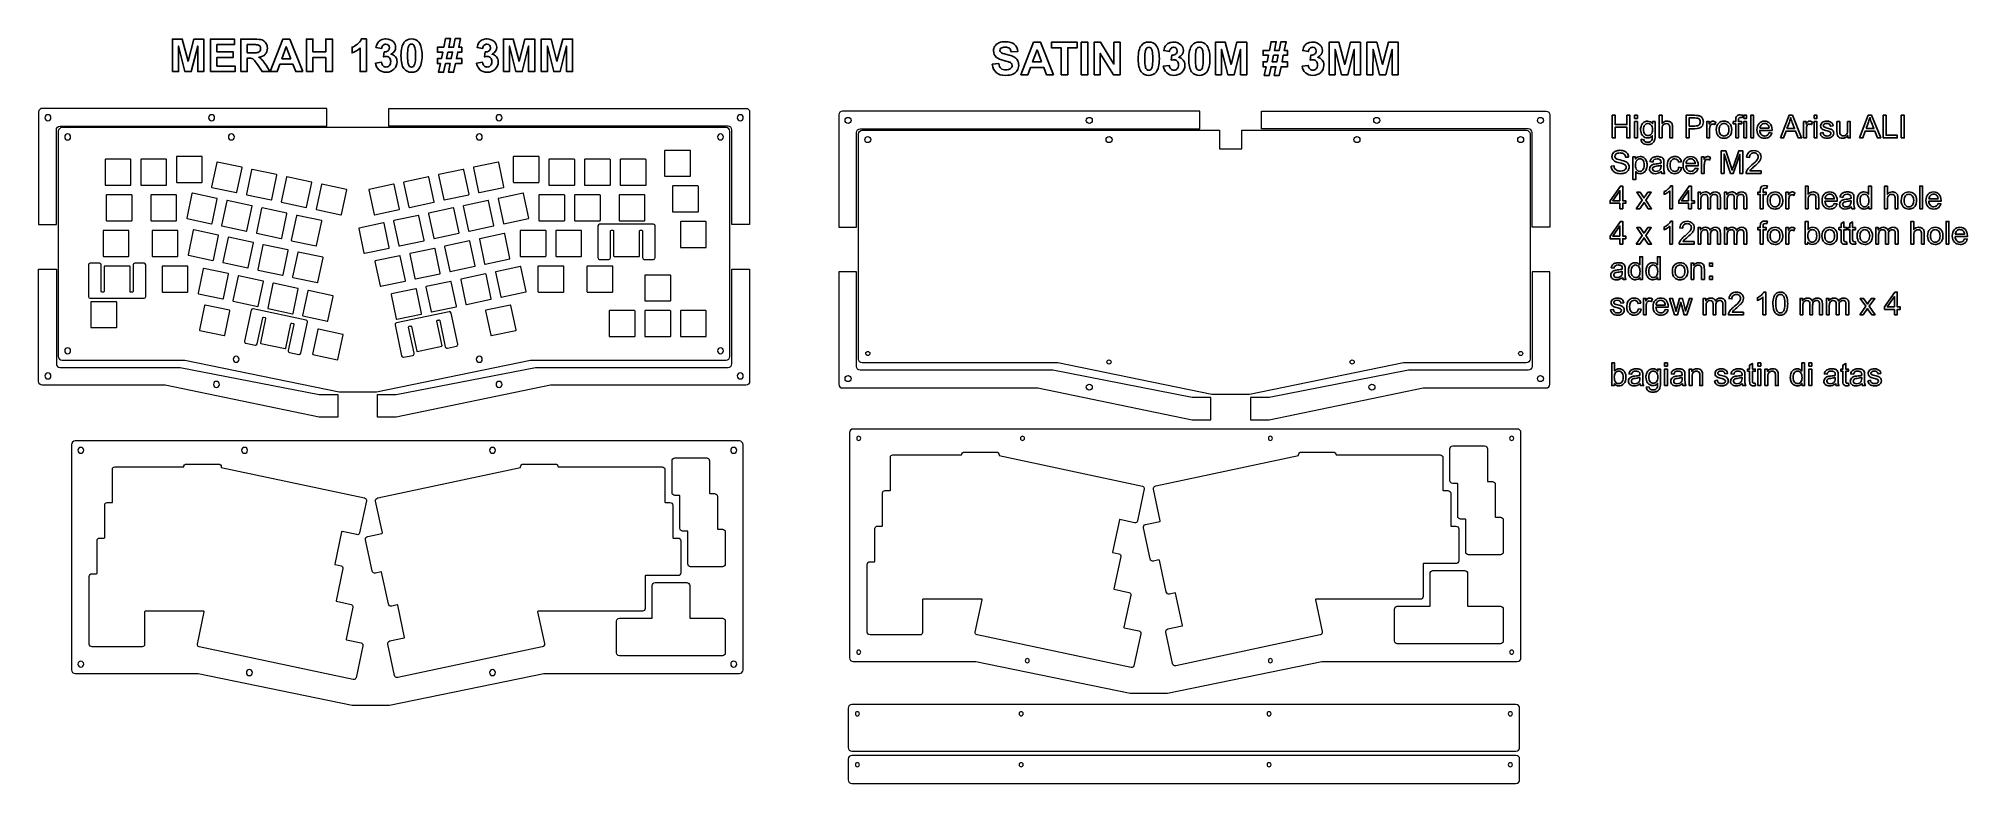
# Model space of a CAD drawing. Header units: centimetres. Extents: x -93 to 10, y -23 to 17.
import ezdxf

# ---------------------------------------------------------------- set-up
doc = ezdxf.new("R2010")
doc.units = ezdxf.units.CM
doc.header["$MEASUREMENT"] = 0
doc.layers.add('CASE_LAYER', color=7, linetype='Continuous')

msp = doc.modelspace()

# ---------------------------------------------------------------- linework, layer by layer
at = {"layer": 'CASE_LAYER', "color": 250}
for points, knots in [([(-85.78979, 15.12643), (-85.78979, 15.12643), (-85.78979, 16.86654), (-85.78979, 16.86654), (-85.78979, 16.86654), (-85.262, 16.86654), (-85.262, 16.86654), (-85.262, 16.86654), (-84.95011, 15.67973), (-84.95011, 15.67973), (-84.95011, 15.67973), (-84.64187, 16.86654), (-84.64187, 16.86654), (-84.64187, 16.86654), (-84.11287, 16.86654), (-84.11287, 16.86654), (-84.11287, 16.86654), (-84.11287, 15.12643), (-84.11287, 15.12643), (-84.11287, 15.12643), (-84.43853, 15.12643), (-84.43853, 15.12643), (-84.43853, 15.12643), (-84.43974, 16.49632), (-84.43974, 16.49632), (-84.43974, 16.49632), (-84.78282, 15.12643), (-84.78282, 15.12643), (-84.78282, 15.12643), (-85.12145, 15.12643), (-85.12145, 15.12643), (-85.12145, 15.12643), (-85.46291, 16.49632), (-85.46291, 16.49632), (-85.46291, 16.49632), (-85.46412, 15.12643), (-85.46412, 15.12643), (-85.46412, 15.12643), (-85.78979, 15.12643), (-85.78979, 15.12643)], [0, 0, 0, 0, 0.076923077, 0.076923077, 0.076923077, 0.153846154, 0.153846154, 0.153846154, 0.230769231, 0.230769231, 0.230769231, 0.307692308, 0.307692308, 0.307692308, 0.384615385, 0.384615385, 0.384615385, 0.461538462, 0.461538462, 0.461538462, 0.538461538, 0.538461538, 0.538461538, 0.615384615, 0.615384615, 0.615384615, 0.692307692, 0.692307692, 0.692307692, 0.769230769, 0.769230769, 0.769230769, 0.846153846, 0.846153846, 0.846153846, 0.923076923, 0.923076923, 0.923076923, 1, 1, 1, 1]), ([(-83.76047, 15.12643), (-83.76047, 15.12643), (-83.76047, 16.86654), (-83.76047, 16.86654), (-83.76047, 16.86654), (-82.4724, 16.86654), (-82.4724, 16.86654), (-82.4724, 16.86654), (-82.4724, 16.57247), (-82.4724, 16.57247), (-82.4724, 16.57247), (-83.40807, 16.57247), (-83.40807, 16.57247), (-83.40807, 16.57247), (-83.40807, 16.18605), (-83.40807, 16.18605), (-83.40807, 16.18605), (-82.53802, 16.18605), (-82.53802, 16.18605), (-82.53802, 16.18605), (-82.53802, 15.89198), (-82.53802, 15.89198), (-82.53802, 15.89198), (-83.40807, 15.89198), (-83.40807, 15.89198), (-83.40807, 15.89198), (-83.40807, 15.4205), (-83.40807, 15.4205), (-83.40807, 15.4205), (-82.43837, 15.4205), (-82.43837, 15.4205), (-82.43837, 15.4205), (-82.43837, 15.12643), (-82.43837, 15.12643), (-82.43837, 15.12643), (-83.76047, 15.12643), (-83.76047, 15.12643)], [0, 0, 0, 0, 0.083333333, 0.083333333, 0.083333333, 0.166666667, 0.166666667, 0.166666667, 0.25, 0.25, 0.25, 0.333333333, 0.333333333, 0.333333333, 0.416666667, 0.416666667, 0.416666667, 0.5, 0.5, 0.5, 0.583333333, 0.583333333, 0.583333333, 0.666666667, 0.666666667, 0.666666667, 0.75, 0.75, 0.75, 0.833333333, 0.833333333, 0.833333333, 0.916666667, 0.916666667, 0.916666667, 1, 1, 1, 1]), ([(-82.13945, 15.12643), (-82.13945, 15.12643), (-82.13945, 16.86654), (-82.13945, 16.86654), (-82.13945, 16.86654), (-81.39941, 16.86654), (-81.39941, 16.86654), (-81.21349, 16.86654), (-81.07821, 16.85074), (-80.99396, 16.81955), (-80.9093, 16.78836), (-80.84206, 16.73287), (-80.79143, 16.65308), (-80.7408, 16.57288), (-80.71528, 16.48174), (-80.71528, 16.37885), (-80.71528, 16.24802), (-80.75335, 16.14028), (-80.82991, 16.05522), (-80.90646, 15.97016), (-81.02069, 15.91669), (-81.17299, 15.89441), (-81.09724, 15.85026), (-81.03487, 15.80165), (-80.98585, 15.74859), (-80.93644, 15.69553), (-80.87001, 15.60115), (-80.78657, 15.46586), (-80.78657, 15.46586), (-80.57432, 15.12643), (-80.57432, 15.12643), (-80.57432, 15.12643), (-80.99436, 15.12643), (-80.99436, 15.12643), (-80.99436, 15.12643), (-81.2463, 15.50637), (-81.2463, 15.50637), (-81.33663, 15.64125), (-81.3986, 15.72631), (-81.43222, 15.76155), (-81.46544, 15.79639), (-81.50068, 15.82069), (-81.53794, 15.83365), (-81.57561, 15.84661), (-81.63475, 15.8531), (-81.71576, 15.8531), (-81.71576, 15.8531), (-81.78705, 15.8531), (-81.78705, 15.8531), (-81.78705, 15.8531), (-81.78705, 15.12643), (-81.78705, 15.12643), (-81.78705, 15.12643), (-82.13945, 15.12643), (-82.13945, 15.12643)], [0, 0, 0, 0, 0.055555556, 0.055555556, 0.055555556, 0.111111111, 0.111111111, 0.111111111, 0.166666667, 0.166666667, 0.166666667, 0.222222222, 0.222222222, 0.222222222, 0.277777778, 0.277777778, 0.277777778, 0.333333333, 0.333333333, 0.333333333, 0.388888889, 0.388888889, 0.388888889, 0.444444444, 0.444444444, 0.444444444, 0.5, 0.5, 0.5, 0.555555556, 0.555555556, 0.555555556, 0.611111111, 0.611111111, 0.611111111, 0.666666667, 0.666666667, 0.666666667, 0.722222222, 0.722222222, 0.722222222, 0.777777778, 0.777777778, 0.777777778, 0.833333333, 0.833333333, 0.833333333, 0.888888889, 0.888888889, 0.888888889, 0.944444444, 0.944444444, 0.944444444, 1, 1, 1, 1]), ([(-81.78705, 16.13015), (-81.78705, 16.13015), (-81.52701, 16.13015), (-81.52701, 16.13015), (-81.3585, 16.13015), (-81.25359, 16.13744), (-81.21147, 16.15162), (-81.16975, 16.1658), (-81.13653, 16.19051), (-81.11304, 16.22534), (-81.08914, 16.26017), (-81.0774, 16.30392), (-81.0774, 16.35617), (-81.0774, 16.4149), (-81.09319, 16.46189), (-81.12438, 16.49835), (-81.15557, 16.5344), (-81.19972, 16.55708), (-81.25643, 16.56639), (-81.28519, 16.57045), (-81.37066, 16.57247), (-81.51283, 16.57247), (-81.51283, 16.57247), (-81.78705, 16.57247), (-81.78705, 16.57247), (-81.78705, 16.57247), (-81.78705, 16.13015), (-81.78705, 16.13015)], [0, 0, 0, 0, 0.111111111, 0.111111111, 0.111111111, 0.222222222, 0.222222222, 0.222222222, 0.333333333, 0.333333333, 0.333333333, 0.444444444, 0.444444444, 0.444444444, 0.555555556, 0.555555556, 0.555555556, 0.666666667, 0.666666667, 0.666666667, 0.777777778, 0.777777778, 0.777777778, 0.888888889, 0.888888889, 0.888888889, 1, 1, 1, 1]), ([(-78.81679, 15.12643), (-78.81679, 15.12643), (-79.19633, 15.12643), (-79.19633, 15.12643), (-79.19633, 15.12643), (-79.3466, 15.52257), (-79.3466, 15.52257), (-79.3466, 15.52257), (-80.04451, 15.52257), (-80.04451, 15.52257), (-80.04451, 15.52257), (-80.18911, 15.12643), (-80.18911, 15.12643), (-80.18911, 15.12643), (-80.56176, 15.12643), (-80.56176, 15.12643), (-80.56176, 15.12643), (-79.88613, 16.86654), (-79.88613, 16.86654), (-79.88613, 16.86654), (-79.51389, 16.86654), (-79.51389, 16.86654), (-79.51389, 16.86654), (-78.81679, 15.12643), (-78.81679, 15.12643)], [0, 0, 0, 0, 0.125, 0.125, 0.125, 0.25, 0.25, 0.25, 0.375, 0.375, 0.375, 0.5, 0.5, 0.5, 0.625, 0.625, 0.625, 0.75, 0.75, 0.75, 0.875, 0.875, 0.875, 1, 1, 1, 1]), ([(-78.62925, 15.12643), (-78.62925, 15.12643), (-78.62925, 16.86654), (-78.62925, 16.86654), (-78.62925, 16.86654), (-78.27685, 16.86654), (-78.27685, 16.86654), (-78.27685, 16.86654), (-78.27685, 16.18119), (-78.27685, 16.18119), (-78.27685, 16.18119), (-77.5915, 16.18119), (-77.5915, 16.18119), (-77.5915, 16.18119), (-77.5915, 16.86654), (-77.5915, 16.86654), (-77.5915, 16.86654), (-77.2391, 16.86654), (-77.2391, 16.86654), (-77.2391, 16.86654), (-77.2391, 15.12643), (-77.2391, 15.12643), (-77.2391, 15.12643), (-77.5915, 15.12643), (-77.5915, 15.12643), (-77.5915, 15.12643), (-77.5915, 15.88712), (-77.5915, 15.88712), (-77.5915, 15.88712), (-78.27685, 15.88712), (-78.27685, 15.88712), (-78.27685, 15.88712), (-78.27685, 15.12643), (-78.27685, 15.12643), (-78.27685, 15.12643), (-78.62925, 15.12643), (-78.62925, 15.12643)], [0, 0, 0, 0, 0.083333333, 0.083333333, 0.083333333, 0.166666667, 0.166666667, 0.166666667, 0.25, 0.25, 0.25, 0.333333333, 0.333333333, 0.333333333, 0.416666667, 0.416666667, 0.416666667, 0.5, 0.5, 0.5, 0.583333333, 0.583333333, 0.583333333, 0.666666667, 0.666666667, 0.666666667, 0.75, 0.75, 0.75, 0.833333333, 0.833333333, 0.833333333, 0.916666667, 0.916666667, 0.916666667, 1, 1, 1, 1]), ([(-75.42122, 15.12643), (-75.42122, 15.12643), (-75.75418, 15.12643), (-75.75418, 15.12643), (-75.75418, 15.12643), (-75.75418, 16.38615), (-75.75418, 16.38615), (-75.87569, 16.27192), (-76.01908, 16.18726), (-76.18434, 16.13258), (-76.18434, 16.13258), (-76.18434, 16.43637), (-76.18434, 16.43637), (-76.09726, 16.46473), (-76.00288, 16.5186), (-75.90121, 16.59839), (-75.79914, 16.67778), (-75.72947, 16.77054), (-75.69139, 16.87626), (-75.69139, 16.87626), (-75.42122, 16.87626), (-75.42122, 16.87626), (-75.42122, 16.87626), (-75.42122, 15.12643), (-75.42122, 15.12643)], [0, 0, 0, 0, 0.125, 0.125, 0.125, 0.25, 0.25, 0.25, 0.375, 0.375, 0.375, 0.5, 0.5, 0.5, 0.625, 0.625, 0.625, 0.75, 0.75, 0.75, 0.875, 0.875, 0.875, 1, 1, 1, 1]), ([(-74.93233, 15.58779), (-74.93233, 15.58779), (-74.6091, 15.62708), (-74.6091, 15.62708), (-74.59897, 15.54445), (-74.57143, 15.48126), (-74.52646, 15.43751), (-74.4815, 15.39377), (-74.42723, 15.37189), (-74.36363, 15.37189), (-74.29518, 15.37189), (-74.23766, 15.39822), (-74.19068, 15.45047), (-74.14409, 15.50272), (-74.1206, 15.5732), (-74.1206, 15.66232), (-74.1206, 15.74616), (-74.14288, 15.813), (-74.18784, 15.86201), (-74.2328, 15.91102), (-74.28748, 15.93573), (-74.35229, 15.93573), (-74.39482, 15.93573), (-74.44545, 15.92722), (-74.50459, 15.91061), (-74.50459, 15.91061), (-74.46773, 16.18119), (-74.46773, 16.18119), (-74.37781, 16.17876), (-74.30936, 16.19861), (-74.26196, 16.24033), (-74.21457, 16.28164), (-74.19108, 16.33713), (-74.19108, 16.4064), (-74.19108, 16.46513), (-74.2085, 16.51171), (-74.24333, 16.54695), (-74.27817, 16.58179), (-74.32434, 16.5992), (-74.38227, 16.5992), (-74.43938, 16.5992), (-74.48798, 16.57936), (-74.52808, 16.53966), (-74.56859, 16.49997), (-74.59289, 16.44204), (-74.6018, 16.36589), (-74.6018, 16.36589), (-74.90802, 16.41815), (-74.90802, 16.41815), (-74.88656, 16.52427), (-74.85456, 16.60893), (-74.81122, 16.67252), (-74.76828, 16.73571), (-74.70793, 16.78553), (-74.63097, 16.82198), (-74.55401, 16.85803), (-74.46733, 16.87626), (-74.37173, 16.87626), (-74.20809, 16.87626), (-74.07686, 16.82401), (-73.97802, 16.7191), (-73.89661, 16.63323), (-73.8557, 16.53602), (-73.8557, 16.42787), (-73.8557, 16.27476), (-73.93914, 16.15203), (-74.10642, 16.06089), (-74.00678, 16.03942), (-73.92739, 15.99162), (-73.86744, 15.91709), (-73.8079, 15.84256), (-73.77793, 15.75264), (-73.77793, 15.64733), (-73.77793, 15.49462), (-73.83382, 15.3642), (-73.94521, 15.25645), (-74.0566, 15.14871), (-74.19513, 15.09484), (-74.3612, 15.09484), (-74.51836, 15.09484), (-74.64879, 15.1402), (-74.75208, 15.23134), (-74.85577, 15.32207), (-74.91572, 15.44075), (-74.93233, 15.58779)], [0, 0, 0, 0, 0.035714286, 0.035714286, 0.035714286, 0.071428571, 0.071428571, 0.071428571, 0.107142857, 0.107142857, 0.107142857, 0.142857143, 0.142857143, 0.142857143, 0.178571429, 0.178571429, 0.178571429, 0.214285714, 0.214285714, 0.214285714, 0.25, 0.25, 0.25, 0.285714286, 0.285714286, 0.285714286, 0.321428571, 0.321428571, 0.321428571, 0.357142857, 0.357142857, 0.357142857, 0.392857143, 0.392857143, 0.392857143, 0.428571429, 0.428571429, 0.428571429, 0.464285714, 0.464285714, 0.464285714, 0.5, 0.5, 0.5, 0.535714286, 0.535714286, 0.535714286, 0.571428571, 0.571428571, 0.571428571, 0.607142857, 0.607142857, 0.607142857, 0.642857143, 0.642857143, 0.642857143, 0.678571429, 0.678571429, 0.678571429, 0.714285714, 0.714285714, 0.714285714, 0.75, 0.75, 0.75, 0.785714286, 0.785714286, 0.785714286, 0.821428571, 0.821428571, 0.821428571, 0.857142857, 0.857142857, 0.857142857, 0.892857143, 0.892857143, 0.892857143, 0.928571429, 0.928571429, 0.928571429, 0.964285714, 0.964285714, 0.964285714, 1, 1, 1, 1]), ([(-73.0059, 16.87626), (-72.83739, 16.87626), (-72.70575, 16.81591), (-72.61057, 16.6952), (-72.49756, 16.55262), (-72.44085, 16.31567), (-72.44085, 15.98514), (-72.44085, 15.65502), (-72.49796, 15.41766), (-72.61178, 15.27346), (-72.70616, 15.15438), (-72.83739, 15.09484), (-73.0059, 15.09484), (-73.17521, 15.09484), (-73.31171, 15.16005), (-73.41541, 15.29048), (-73.5191, 15.4209), (-73.57095, 15.65381), (-73.57095, 15.98838), (-73.57095, 16.31688), (-73.51383, 16.55343), (-73.40001, 16.69763), (-73.30564, 16.81672), (-73.1744, 16.87626), (-73.0059, 16.87626)], [0, 0, 0, 0, 0.125, 0.125, 0.125, 0.25, 0.25, 0.25, 0.375, 0.375, 0.375, 0.5, 0.5, 0.5, 0.625, 0.625, 0.625, 0.75, 0.75, 0.75, 0.875, 0.875, 0.875, 1, 1, 1, 1]), ([(-73.0059, 16.5992), (-73.04559, 16.5992), (-73.08124, 16.58624), (-73.11202, 16.56032), (-73.14321, 16.5348), (-73.16751, 16.48862), (-73.18453, 16.42179), (-73.20721, 16.33551), (-73.21855, 16.1897), (-73.21855, 15.98514), (-73.21855, 15.78019), (-73.20842, 15.63963), (-73.18817, 15.56308), (-73.16792, 15.48652), (-73.1424, 15.43549), (-73.11162, 15.40997), (-73.08083, 15.38445), (-73.04559, 15.37189), (-73.0059, 15.37189), (-72.9662, 15.37189), (-72.93056, 15.38485), (-72.89937, 15.41078), (-72.86858, 15.4363), (-72.84428, 15.48247), (-72.82727, 15.54931), (-72.80459, 15.63477), (-72.79324, 15.78019), (-72.79324, 15.98514), (-72.79324, 16.1897), (-72.80337, 16.33025), (-72.82362, 16.4068), (-72.84388, 16.48336), (-72.86939, 16.5348), (-72.90018, 16.56032), (-72.93096, 16.58624), (-72.9662, 16.5992), (-73.0059, 16.5992)], [0, 0, 0, 0, 0.083333333, 0.083333333, 0.083333333, 0.166666667, 0.166666667, 0.166666667, 0.25, 0.25, 0.25, 0.333333333, 0.333333333, 0.333333333, 0.416666667, 0.416666667, 0.416666667, 0.5, 0.5, 0.5, 0.583333333, 0.583333333, 0.583333333, 0.666666667, 0.666666667, 0.666666667, 0.75, 0.75, 0.75, 0.833333333, 0.833333333, 0.833333333, 0.916666667, 0.916666667, 0.916666667, 1, 1, 1, 1]), ([(-71.46184, 15.55903), (-71.46184, 15.55903), (-71.62427, 15.55903), (-71.62427, 15.55903), (-71.62427, 15.55903), (-71.62427, 15.8215), (-71.62427, 15.8215), (-71.62427, 15.8215), (-71.40837, 15.8215), (-71.40837, 15.8215), (-71.40837, 15.8215), (-71.33708, 16.17147), (-71.33708, 16.17147), (-71.33708, 16.17147), (-71.62427, 16.17147), (-71.62427, 16.17147), (-71.62427, 16.17147), (-71.62427, 16.43394), (-71.62427, 16.43394), (-71.62427, 16.43394), (-71.28362, 16.43394), (-71.28362, 16.43394), (-71.28362, 16.43394), (-71.18924, 16.8957), (-71.18924, 16.8957), (-71.18924, 16.8957), (-70.9215, 16.8957), (-70.9215, 16.8957), (-70.9215, 16.8957), (-71.01547, 16.43394), (-71.01547, 16.43394), (-71.01547, 16.43394), (-70.76029, 16.43394), (-70.76029, 16.43394), (-70.76029, 16.43394), (-70.66915, 16.8957), (-70.66915, 16.8957), (-70.66915, 16.8957), (-70.39169, 16.8957), (-70.39169, 16.8957), (-70.39169, 16.8957), (-70.48566, 16.43394), (-70.48566, 16.43394), (-70.48566, 16.43394), (-70.32405, 16.43394), (-70.32405, 16.43394), (-70.32405, 16.43394), (-70.32405, 16.17147), (-70.32405, 16.17147), (-70.32405, 16.17147), (-70.53872, 16.17147), (-70.53872, 16.17147), (-70.53872, 16.17147), (-70.60961, 15.8215), (-70.60961, 15.8215), (-70.60961, 15.8215), (-70.32405, 15.8215), (-70.32405, 15.8215), (-70.32405, 15.8215), (-70.32405, 15.55903), (-70.32405, 15.55903), (-70.32405, 15.55903), (-70.66308, 15.55903), (-70.66308, 15.55903), (-70.66308, 15.55903), (-70.75664, 15.09727), (-70.75664, 15.09727), (-70.75664, 15.09727), (-71.02398, 15.09727), (-71.02398, 15.09727), (-71.02398, 15.09727), (-70.93284, 15.55903), (-70.93284, 15.55903), (-70.93284, 15.55903), (-71.1941, 15.55903), (-71.1941, 15.55903), (-71.1941, 15.55903), (-71.28848, 15.09727), (-71.28848, 15.09727), (-71.28848, 15.09727), (-71.55622, 15.09727), (-71.55622, 15.09727), (-71.55622, 15.09727), (-71.46184, 15.55903), (-71.46184, 15.55903)], [0, 0, 0, 0, 0.035714286, 0.035714286, 0.035714286, 0.071428571, 0.071428571, 0.071428571, 0.107142857, 0.107142857, 0.107142857, 0.142857143, 0.142857143, 0.142857143, 0.178571429, 0.178571429, 0.178571429, 0.214285714, 0.214285714, 0.214285714, 0.25, 0.25, 0.25, 0.285714286, 0.285714286, 0.285714286, 0.321428571, 0.321428571, 0.321428571, 0.357142857, 0.357142857, 0.357142857, 0.392857143, 0.392857143, 0.392857143, 0.428571429, 0.428571429, 0.428571429, 0.464285714, 0.464285714, 0.464285714, 0.5, 0.5, 0.5, 0.535714286, 0.535714286, 0.535714286, 0.571428571, 0.571428571, 0.571428571, 0.607142857, 0.607142857, 0.607142857, 0.642857143, 0.642857143, 0.642857143, 0.678571429, 0.678571429, 0.678571429, 0.714285714, 0.714285714, 0.714285714, 0.75, 0.75, 0.75, 0.785714286, 0.785714286, 0.785714286, 0.821428571, 0.821428571, 0.821428571, 0.857142857, 0.857142857, 0.857142857, 0.892857143, 0.892857143, 0.892857143, 0.928571429, 0.928571429, 0.928571429, 0.964285714, 0.964285714, 0.964285714, 1, 1, 1, 1]), ([(-69.52691, 15.58779), (-69.52691, 15.58779), (-69.20368, 15.62708), (-69.20368, 15.62708), (-69.19355, 15.54445), (-69.16601, 15.48126), (-69.12104, 15.43751), (-69.07608, 15.39377), (-69.02181, 15.37189), (-68.95821, 15.37189), (-68.88976, 15.37189), (-68.83224, 15.39822), (-68.78526, 15.45047), (-68.73867, 15.50272), (-68.71518, 15.5732), (-68.71518, 15.66232), (-68.71518, 15.74616), (-68.73746, 15.813), (-68.78242, 15.86201), (-68.82738, 15.91102), (-68.88206, 15.93573), (-68.94687, 15.93573), (-68.9894, 15.93573), (-69.04003, 15.92722), (-69.09917, 15.91061), (-69.09917, 15.91061), (-69.06231, 16.18119), (-69.06231, 16.18119), (-68.97239, 16.17876), (-68.90394, 16.19861), (-68.85654, 16.24033), (-68.80915, 16.28164), (-68.78566, 16.33713), (-68.78566, 16.4064), (-68.78566, 16.46513), (-68.80308, 16.51171), (-68.83791, 16.54695), (-68.87275, 16.58179), (-68.91892, 16.5992), (-68.97685, 16.5992), (-69.03396, 16.5992), (-69.08256, 16.57936), (-69.12266, 16.53966), (-69.16317, 16.49997), (-69.18747, 16.44204), (-69.19638, 16.36589), (-69.19638, 16.36589), (-69.5026, 16.41815), (-69.5026, 16.41815), (-69.48114, 16.52427), (-69.44914, 16.60893), (-69.4058, 16.67252), (-69.36286, 16.73571), (-69.30251, 16.78553), (-69.22555, 16.82198), (-69.14859, 16.85803), (-69.06191, 16.87626), (-68.96631, 16.87626), (-68.80267, 16.87626), (-68.67144, 16.82401), (-68.5726, 16.7191), (-68.49119, 16.63323), (-68.45028, 16.53602), (-68.45028, 16.42787), (-68.45028, 16.27476), (-68.53372, 16.15203), (-68.701, 16.06089), (-68.60136, 16.03942), (-68.52197, 15.99162), (-68.46202, 15.91709), (-68.40248, 15.84256), (-68.37251, 15.75264), (-68.37251, 15.64733), (-68.37251, 15.49462), (-68.4284, 15.3642), (-68.53979, 15.25645), (-68.65118, 15.14871), (-68.78971, 15.09484), (-68.95578, 15.09484), (-69.11294, 15.09484), (-69.24337, 15.1402), (-69.34666, 15.23134), (-69.45035, 15.32207), (-69.5103, 15.44075), (-69.52691, 15.58779)], [0, 0, 0, 0, 0.035714286, 0.035714286, 0.035714286, 0.071428571, 0.071428571, 0.071428571, 0.107142857, 0.107142857, 0.107142857, 0.142857143, 0.142857143, 0.142857143, 0.178571429, 0.178571429, 0.178571429, 0.214285714, 0.214285714, 0.214285714, 0.25, 0.25, 0.25, 0.285714286, 0.285714286, 0.285714286, 0.321428571, 0.321428571, 0.321428571, 0.357142857, 0.357142857, 0.357142857, 0.392857143, 0.392857143, 0.392857143, 0.428571429, 0.428571429, 0.428571429, 0.464285714, 0.464285714, 0.464285714, 0.5, 0.5, 0.5, 0.535714286, 0.535714286, 0.535714286, 0.571428571, 0.571428571, 0.571428571, 0.607142857, 0.607142857, 0.607142857, 0.642857143, 0.642857143, 0.642857143, 0.678571429, 0.678571429, 0.678571429, 0.714285714, 0.714285714, 0.714285714, 0.75, 0.75, 0.75, 0.785714286, 0.785714286, 0.785714286, 0.821428571, 0.821428571, 0.821428571, 0.857142857, 0.857142857, 0.857142857, 0.892857143, 0.892857143, 0.892857143, 0.928571429, 0.928571429, 0.928571429, 0.964285714, 0.964285714, 0.964285714, 1, 1, 1, 1]), ([(-68.09505, 15.12643), (-68.09505, 15.12643), (-68.09505, 16.86654), (-68.09505, 16.86654), (-68.09505, 16.86654), (-67.56726, 16.86654), (-67.56726, 16.86654), (-67.56726, 16.86654), (-67.25537, 15.67973), (-67.25537, 15.67973), (-67.25537, 15.67973), (-66.94713, 16.86654), (-66.94713, 16.86654), (-66.94713, 16.86654), (-66.41813, 16.86654), (-66.41813, 16.86654), (-66.41813, 16.86654), (-66.41813, 15.12643), (-66.41813, 15.12643), (-66.41813, 15.12643), (-66.74379, 15.12643), (-66.74379, 15.12643), (-66.74379, 15.12643), (-66.745, 16.49632), (-66.745, 16.49632), (-66.745, 16.49632), (-67.08808, 15.12643), (-67.08808, 15.12643), (-67.08808, 15.12643), (-67.42671, 15.12643), (-67.42671, 15.12643), (-67.42671, 15.12643), (-67.76817, 16.49632), (-67.76817, 16.49632), (-67.76817, 16.49632), (-67.76938, 15.12643), (-67.76938, 15.12643), (-67.76938, 15.12643), (-68.09505, 15.12643), (-68.09505, 15.12643)], [0, 0, 0, 0, 0.076923077, 0.076923077, 0.076923077, 0.153846154, 0.153846154, 0.153846154, 0.230769231, 0.230769231, 0.230769231, 0.307692308, 0.307692308, 0.307692308, 0.384615385, 0.384615385, 0.384615385, 0.461538462, 0.461538462, 0.461538462, 0.538461538, 0.538461538, 0.538461538, 0.615384615, 0.615384615, 0.615384615, 0.692307692, 0.692307692, 0.692307692, 0.769230769, 0.769230769, 0.769230769, 0.846153846, 0.846153846, 0.846153846, 0.923076923, 0.923076923, 0.923076923, 1, 1, 1, 1]), ([(-66.07059, 15.12643), (-66.07059, 15.12643), (-66.07059, 16.86654), (-66.07059, 16.86654), (-66.07059, 16.86654), (-65.5428, 16.86654), (-65.5428, 16.86654), (-65.5428, 16.86654), (-65.23091, 15.67973), (-65.23091, 15.67973), (-65.23091, 15.67973), (-64.92267, 16.86654), (-64.92267, 16.86654), (-64.92267, 16.86654), (-64.39367, 16.86654), (-64.39367, 16.86654), (-64.39367, 16.86654), (-64.39367, 15.12643), (-64.39367, 15.12643), (-64.39367, 15.12643), (-64.71933, 15.12643), (-64.71933, 15.12643), (-64.71933, 15.12643), (-64.72054, 16.49632), (-64.72054, 16.49632), (-64.72054, 16.49632), (-65.06362, 15.12643), (-65.06362, 15.12643), (-65.06362, 15.12643), (-65.40225, 15.12643), (-65.40225, 15.12643), (-65.40225, 15.12643), (-65.74371, 16.49632), (-65.74371, 16.49632), (-65.74371, 16.49632), (-65.74492, 15.12643), (-65.74492, 15.12643), (-65.74492, 15.12643), (-66.07059, 15.12643), (-66.07059, 15.12643)], [0, 0, 0, 0, 0.076923077, 0.076923077, 0.076923077, 0.153846154, 0.153846154, 0.153846154, 0.230769231, 0.230769231, 0.230769231, 0.307692308, 0.307692308, 0.307692308, 0.384615385, 0.384615385, 0.384615385, 0.461538462, 0.461538462, 0.461538462, 0.538461538, 0.538461538, 0.538461538, 0.615384615, 0.615384615, 0.615384615, 0.692307692, 0.692307692, 0.692307692, 0.769230769, 0.769230769, 0.769230769, 0.846153846, 0.846153846, 0.846153846, 0.923076923, 0.923076923, 0.923076923, 1, 1, 1, 1]), ([(-41.955, 15.52161), (-41.955, 15.52161), (-41.61232, 15.55564), (-41.61232, 15.55564), (-41.59167, 15.44101), (-41.55035, 15.35716), (-41.48757, 15.30329), (-41.42478, 15.24942), (-41.34013, 15.22268), (-41.2336, 15.22268), (-41.12099, 15.22268), (-41.03593, 15.24658), (-40.97882, 15.29438), (-40.92171, 15.34218), (-40.89295, 15.39807), (-40.89295, 15.46207), (-40.89295, 15.50339), (-40.9051, 15.53822), (-40.929, 15.56739), (-40.9529, 15.59614), (-40.99502, 15.62126), (-41.05497, 15.64232), (-41.09588, 15.6569), (-41.18904, 15.68202), (-41.33486, 15.71847), (-41.5224, 15.76546), (-41.65404, 15.82297), (-41.72979, 15.89143), (-41.83632, 15.98743), (-41.88938, 16.10449), (-41.88938, 16.24261), (-41.88938, 16.33132), (-41.86427, 16.41476), (-41.81445, 16.49212), (-41.76422, 16.56949), (-41.69212, 16.62822), (-41.59774, 16.66873), (-41.50336, 16.70923), (-41.38995, 16.72948), (-41.25628, 16.72948), (-41.03877, 16.72948), (-40.87472, 16.68128), (-40.76495, 16.58447), (-40.65478, 16.48767), (-40.59726, 16.35886), (-40.59159, 16.19724), (-40.59159, 16.19724), (-40.94399, 16.18509), (-40.94399, 16.18509), (-40.95897, 16.27501), (-40.99097, 16.33942), (-41.03998, 16.37871), (-41.08899, 16.418), (-41.16271, 16.43784), (-41.26074, 16.43784), (-41.362, 16.43784), (-41.44139, 16.41678), (-41.4985, 16.37466), (-41.53536, 16.34752), (-41.554, 16.31147), (-41.554, 16.2661), (-41.554, 16.22479), (-41.53658, 16.18955), (-41.50174, 16.16038), (-41.45759, 16.12271), (-41.35025, 16.08383), (-41.17973, 16.04332), (-41.0092, 16.00322), (-40.88323, 15.9611), (-40.80181, 15.91816), (-40.71999, 15.87482), (-40.65599, 15.81609), (-40.60982, 15.74115), (-40.56364, 15.66622), (-40.54055, 15.57387), (-40.54055, 15.4641), (-40.54055, 15.36445), (-40.5681, 15.27089), (-40.62359, 15.1838), (-40.67908, 15.09671), (-40.75726, 15.0319), (-40.85852, 14.98978), (-40.95978, 14.94725), (-41.08616, 14.92619), (-41.23724, 14.92619), (-41.45719, 14.92619), (-41.6261, 14.97682), (-41.74397, 15.07849), (-41.86184, 15.17975), (-41.93191, 15.32759), (-41.955, 15.52161)], [0, 0, 0, 0, 0.033333333, 0.033333333, 0.033333333, 0.066666667, 0.066666667, 0.066666667, 0.1, 0.1, 0.1, 0.133333333, 0.133333333, 0.133333333, 0.166666667, 0.166666667, 0.166666667, 0.2, 0.2, 0.2, 0.233333333, 0.233333333, 0.233333333, 0.266666667, 0.266666667, 0.266666667, 0.3, 0.3, 0.3, 0.333333333, 0.333333333, 0.333333333, 0.366666667, 0.366666667, 0.366666667, 0.4, 0.4, 0.4, 0.433333333, 0.433333333, 0.433333333, 0.466666667, 0.466666667, 0.466666667, 0.5, 0.5, 0.5, 0.533333333, 0.533333333, 0.533333333, 0.566666667, 0.566666667, 0.566666667, 0.6, 0.6, 0.6, 0.633333333, 0.633333333, 0.633333333, 0.666666667, 0.666666667, 0.666666667, 0.7, 0.7, 0.7, 0.733333333, 0.733333333, 0.733333333, 0.766666667, 0.766666667, 0.766666667, 0.8, 0.8, 0.8, 0.833333333, 0.833333333, 0.833333333, 0.866666667, 0.866666667, 0.866666667, 0.9, 0.9, 0.9, 0.933333333, 0.933333333, 0.933333333, 0.966666667, 0.966666667, 0.966666667, 1, 1, 1, 1]), ([(-38.67407, 14.95778), (-38.67407, 14.95778), (-39.05361, 14.95778), (-39.05361, 14.95778), (-39.05361, 14.95778), (-39.20388, 15.35392), (-39.20388, 15.35392), (-39.20388, 15.35392), (-39.90179, 15.35392), (-39.90179, 15.35392), (-39.90179, 15.35392), (-40.04639, 14.95778), (-40.04639, 14.95778), (-40.04639, 14.95778), (-40.41904, 14.95778), (-40.41904, 14.95778), (-40.41904, 14.95778), (-39.74341, 16.69789), (-39.74341, 16.69789), (-39.74341, 16.69789), (-39.37117, 16.69789), (-39.37117, 16.69789), (-39.37117, 16.69789), (-38.67407, 14.95778), (-38.67407, 14.95778)], [0, 0, 0, 0, 0.125, 0.125, 0.125, 0.25, 0.25, 0.25, 0.375, 0.375, 0.375, 0.5, 0.5, 0.5, 0.625, 0.625, 0.625, 0.75, 0.75, 0.75, 0.875, 0.875, 0.875, 1, 1, 1, 1]), ([(-38.2755, 14.95778), (-38.2755, 14.95778), (-38.2755, 16.40382), (-38.2755, 16.40382), (-38.2755, 16.40382), (-38.79072, 16.40382), (-38.79072, 16.40382), (-38.79072, 16.40382), (-38.79072, 16.69789), (-38.79072, 16.69789), (-38.79072, 16.69789), (-37.4103, 16.69789), (-37.4103, 16.69789), (-37.4103, 16.69789), (-37.4103, 16.40382), (-37.4103, 16.40382), (-37.4103, 16.40382), (-37.9231, 16.40382), (-37.9231, 16.40382), (-37.9231, 16.40382), (-37.9231, 14.95778), (-37.9231, 14.95778), (-37.9231, 14.95778), (-38.2755, 14.95778), (-38.2755, 14.95778)], [0, 0, 0, 0, 0.125, 0.125, 0.125, 0.25, 0.25, 0.25, 0.375, 0.375, 0.375, 0.5, 0.5, 0.5, 0.625, 0.625, 0.625, 0.75, 0.75, 0.75, 0.875, 0.875, 0.875, 1, 1, 1, 1]), ([(-37.19441, 14.95778), (-37.19441, 14.95778), (-37.19441, 16.69789), (-37.19441, 16.69789), (-37.19441, 16.69789), (-36.84201, 16.69789), (-36.84201, 16.69789), (-36.84201, 16.69789), (-36.84201, 14.95778), (-36.84201, 14.95778), (-36.84201, 14.95778), (-37.19441, 14.95778), (-37.19441, 14.95778)], [0, 0, 0, 0, 0.25, 0.25, 0.25, 0.5, 0.5, 0.5, 0.75, 0.75, 0.75, 1, 1, 1, 1]), ([(-36.50704, 14.95778), (-36.50704, 14.95778), (-36.50704, 16.69789), (-36.50704, 16.69789), (-36.50704, 16.69789), (-36.16598, 16.69789), (-36.16598, 16.69789), (-36.16598, 16.69789), (-35.44985, 15.53174), (-35.44985, 15.53174), (-35.44985, 15.53174), (-35.44985, 16.69789), (-35.44985, 16.69789), (-35.44985, 16.69789), (-35.12418, 16.69789), (-35.12418, 16.69789), (-35.12418, 16.69789), (-35.12418, 14.95778), (-35.12418, 14.95778), (-35.12418, 14.95778), (-35.47618, 14.95778), (-35.47618, 14.95778), (-35.47618, 14.95778), (-36.18137, 16.10165), (-36.18137, 16.10165), (-36.18137, 16.10165), (-36.18137, 14.95778), (-36.18137, 14.95778), (-36.18137, 14.95778), (-36.50704, 14.95778), (-36.50704, 14.95778)], [0, 0, 0, 0, 0.1, 0.1, 0.1, 0.2, 0.2, 0.2, 0.3, 0.3, 0.3, 0.4, 0.4, 0.4, 0.5, 0.5, 0.5, 0.6, 0.6, 0.6, 0.7, 0.7, 0.7, 0.8, 0.8, 0.8, 0.9, 0.9, 0.9, 1, 1, 1, 1]), ([(-33.58701, 16.70761), (-33.4185, 16.70761), (-33.28686, 16.64726), (-33.19168, 16.52655), (-33.07867, 16.38397), (-33.02196, 16.14702), (-33.02196, 15.81649), (-33.02196, 15.48637), (-33.07907, 15.24901), (-33.19289, 15.10481), (-33.28727, 14.98573), (-33.4185, 14.92619), (-33.58701, 14.92619), (-33.75632, 14.92619), (-33.89282, 14.9914), (-33.99652, 15.12183), (-34.10021, 15.25225), (-34.15206, 15.48516), (-34.15206, 15.81973), (-34.15206, 16.14823), (-34.09494, 16.38478), (-33.98112, 16.52898), (-33.88675, 16.64807), (-33.75551, 16.70761), (-33.58701, 16.70761)], [0, 0, 0, 0, 0.125, 0.125, 0.125, 0.25, 0.25, 0.25, 0.375, 0.375, 0.375, 0.5, 0.5, 0.5, 0.625, 0.625, 0.625, 0.75, 0.75, 0.75, 0.875, 0.875, 0.875, 1, 1, 1, 1]), ([(-32.81012, 15.41914), (-32.81012, 15.41914), (-32.48689, 15.45843), (-32.48689, 15.45843), (-32.47676, 15.3758), (-32.44922, 15.31261), (-32.40425, 15.26886), (-32.35929, 15.22512), (-32.30502, 15.20324), (-32.24142, 15.20324), (-32.17297, 15.20324), (-32.11545, 15.22957), (-32.06847, 15.28182), (-32.02188, 15.33407), (-31.99839, 15.40455), (-31.99839, 15.49367), (-31.99839, 15.57751), (-32.02067, 15.64435), (-32.06563, 15.69336), (-32.11059, 15.74237), (-32.16527, 15.76708), (-32.23008, 15.76708), (-32.27261, 15.76708), (-32.32324, 15.75857), (-32.38238, 15.74196), (-32.38238, 15.74196), (-32.34552, 16.01254), (-32.34552, 16.01254), (-32.2556, 16.01011), (-32.18715, 16.02996), (-32.13975, 16.07168), (-32.09236, 16.11299), (-32.06887, 16.16848), (-32.06887, 16.23775), (-32.06887, 16.29648), (-32.08629, 16.34306), (-32.12112, 16.3783), (-32.15596, 16.41314), (-32.20213, 16.43055), (-32.26006, 16.43055), (-32.31717, 16.43055), (-32.36577, 16.41071), (-32.40587, 16.37101), (-32.44638, 16.33132), (-32.47068, 16.27339), (-32.47959, 16.19724), (-32.47959, 16.19724), (-32.78581, 16.2495), (-32.78581, 16.2495), (-32.76435, 16.35562), (-32.73235, 16.44028), (-32.68901, 16.50387), (-32.64607, 16.56706), (-32.58572, 16.61688), (-32.50876, 16.65333), (-32.4318, 16.68938), (-32.34512, 16.70761), (-32.24952, 16.70761), (-32.08588, 16.70761), (-31.95465, 16.65536), (-31.85581, 16.55045), (-31.7744, 16.46458), (-31.73349, 16.36737), (-31.73349, 16.25922), (-31.73349, 16.10611), (-31.81693, 15.98338), (-31.98421, 15.89224), (-31.88457, 15.87077), (-31.80518, 15.82297), (-31.74523, 15.74844), (-31.68569, 15.67391), (-31.65572, 15.58399), (-31.65572, 15.47868), (-31.65572, 15.32597), (-31.71161, 15.19555), (-31.823, 15.0878), (-31.93439, 14.98006), (-32.07292, 14.92619), (-32.23899, 14.92619), (-32.39615, 14.92619), (-32.52658, 14.97155), (-32.62987, 15.06269), (-32.73356, 15.15342), (-32.79351, 15.2721), (-32.81012, 15.41914)], [0, 0, 0, 0, 0.035714286, 0.035714286, 0.035714286, 0.071428571, 0.071428571, 0.071428571, 0.107142857, 0.107142857, 0.107142857, 0.142857143, 0.142857143, 0.142857143, 0.178571429, 0.178571429, 0.178571429, 0.214285714, 0.214285714, 0.214285714, 0.25, 0.25, 0.25, 0.285714286, 0.285714286, 0.285714286, 0.321428571, 0.321428571, 0.321428571, 0.357142857, 0.357142857, 0.357142857, 0.392857143, 0.392857143, 0.392857143, 0.428571429, 0.428571429, 0.428571429, 0.464285714, 0.464285714, 0.464285714, 0.5, 0.5, 0.5, 0.535714286, 0.535714286, 0.535714286, 0.571428571, 0.571428571, 0.571428571, 0.607142857, 0.607142857, 0.607142857, 0.642857143, 0.642857143, 0.642857143, 0.678571429, 0.678571429, 0.678571429, 0.714285714, 0.714285714, 0.714285714, 0.75, 0.75, 0.75, 0.785714286, 0.785714286, 0.785714286, 0.821428571, 0.821428571, 0.821428571, 0.857142857, 0.857142857, 0.857142857, 0.892857143, 0.892857143, 0.892857143, 0.928571429, 0.928571429, 0.928571429, 0.964285714, 0.964285714, 0.964285714, 1, 1, 1, 1]), ([(-30.88369, 16.70761), (-30.71518, 16.70761), (-30.58354, 16.64726), (-30.48836, 16.52655), (-30.37535, 16.38397), (-30.31864, 16.14702), (-30.31864, 15.81649), (-30.31864, 15.48637), (-30.37575, 15.24901), (-30.48957, 15.10481), (-30.58395, 14.98573), (-30.71518, 14.92619), (-30.88369, 14.92619), (-31.053, 14.92619), (-31.1895, 14.9914), (-31.2932, 15.12183), (-31.39689, 15.25225), (-31.44874, 15.48516), (-31.44874, 15.81973), (-31.44874, 16.14823), (-31.39162, 16.38478), (-31.2778, 16.52898), (-31.18343, 16.64807), (-31.05219, 16.70761), (-30.88369, 16.70761)], [0, 0, 0, 0, 0.125, 0.125, 0.125, 0.25, 0.25, 0.25, 0.375, 0.375, 0.375, 0.5, 0.5, 0.5, 0.625, 0.625, 0.625, 0.75, 0.75, 0.75, 0.875, 0.875, 0.875, 1, 1, 1, 1]), ([(-30.0266, 14.95778), (-30.0266, 14.95778), (-30.0266, 16.69789), (-30.0266, 16.69789), (-30.0266, 16.69789), (-29.49881, 16.69789), (-29.49881, 16.69789), (-29.49881, 16.69789), (-29.18692, 15.51108), (-29.18692, 15.51108), (-29.18692, 15.51108), (-28.87868, 16.69789), (-28.87868, 16.69789), (-28.87868, 16.69789), (-28.34968, 16.69789), (-28.34968, 16.69789), (-28.34968, 16.69789), (-28.34968, 14.95778), (-28.34968, 14.95778), (-28.34968, 14.95778), (-28.67534, 14.95778), (-28.67534, 14.95778), (-28.67534, 14.95778), (-28.67655, 16.32767), (-28.67655, 16.32767), (-28.67655, 16.32767), (-29.01963, 14.95778), (-29.01963, 14.95778), (-29.01963, 14.95778), (-29.35826, 14.95778), (-29.35826, 14.95778), (-29.35826, 14.95778), (-29.69972, 16.32767), (-29.69972, 16.32767), (-29.69972, 16.32767), (-29.70093, 14.95778), (-29.70093, 14.95778), (-29.70093, 14.95778), (-30.0266, 14.95778), (-30.0266, 14.95778)], [0, 0, 0, 0, 0.076923077, 0.076923077, 0.076923077, 0.153846154, 0.153846154, 0.153846154, 0.230769231, 0.230769231, 0.230769231, 0.307692308, 0.307692308, 0.307692308, 0.384615385, 0.384615385, 0.384615385, 0.461538462, 0.461538462, 0.461538462, 0.538461538, 0.538461538, 0.538461538, 0.615384615, 0.615384615, 0.615384615, 0.692307692, 0.692307692, 0.692307692, 0.769230769, 0.769230769, 0.769230769, 0.846153846, 0.846153846, 0.846153846, 0.923076923, 0.923076923, 0.923076923, 1, 1, 1, 1]), ([(-27.31517, 15.39038), (-27.31517, 15.39038), (-27.4776, 15.39038), (-27.4776, 15.39038), (-27.4776, 15.39038), (-27.4776, 15.65285), (-27.4776, 15.65285), (-27.4776, 15.65285), (-27.2617, 15.65285), (-27.2617, 15.65285), (-27.2617, 15.65285), (-27.19041, 16.00282), (-27.19041, 16.00282), (-27.19041, 16.00282), (-27.4776, 16.00282), (-27.4776, 16.00282), (-27.4776, 16.00282), (-27.4776, 16.26529), (-27.4776, 16.26529), (-27.4776, 16.26529), (-27.13695, 16.26529), (-27.13695, 16.26529), (-27.13695, 16.26529), (-27.04257, 16.72705), (-27.04257, 16.72705), (-27.04257, 16.72705), (-26.77483, 16.72705), (-26.77483, 16.72705), (-26.77483, 16.72705), (-26.8688, 16.26529), (-26.8688, 16.26529), (-26.8688, 16.26529), (-26.61362, 16.26529), (-26.61362, 16.26529), (-26.61362, 16.26529), (-26.52248, 16.72705), (-26.52248, 16.72705), (-26.52248, 16.72705), (-26.24502, 16.72705), (-26.24502, 16.72705), (-26.24502, 16.72705), (-26.33899, 16.26529), (-26.33899, 16.26529), (-26.33899, 16.26529), (-26.17738, 16.26529), (-26.17738, 16.26529), (-26.17738, 16.26529), (-26.17738, 16.00282), (-26.17738, 16.00282), (-26.17738, 16.00282), (-26.39205, 16.00282), (-26.39205, 16.00282), (-26.39205, 16.00282), (-26.46294, 15.65285), (-26.46294, 15.65285), (-26.46294, 15.65285), (-26.17738, 15.65285), (-26.17738, 15.65285), (-26.17738, 15.65285), (-26.17738, 15.39038), (-26.17738, 15.39038), (-26.17738, 15.39038), (-26.51641, 15.39038), (-26.51641, 15.39038), (-26.51641, 15.39038), (-26.60997, 14.92862), (-26.60997, 14.92862), (-26.60997, 14.92862), (-26.87731, 14.92862), (-26.87731, 14.92862), (-26.87731, 14.92862), (-26.78617, 15.39038), (-26.78617, 15.39038), (-26.78617, 15.39038), (-27.04743, 15.39038), (-27.04743, 15.39038), (-27.04743, 15.39038), (-27.14181, 14.92862), (-27.14181, 14.92862), (-27.14181, 14.92862), (-27.40955, 14.92862), (-27.40955, 14.92862), (-27.40955, 14.92862), (-27.31517, 15.39038), (-27.31517, 15.39038)], [0, 0, 0, 0, 0.035714286, 0.035714286, 0.035714286, 0.071428571, 0.071428571, 0.071428571, 0.107142857, 0.107142857, 0.107142857, 0.142857143, 0.142857143, 0.142857143, 0.178571429, 0.178571429, 0.178571429, 0.214285714, 0.214285714, 0.214285714, 0.25, 0.25, 0.25, 0.285714286, 0.285714286, 0.285714286, 0.321428571, 0.321428571, 0.321428571, 0.357142857, 0.357142857, 0.357142857, 0.392857143, 0.392857143, 0.392857143, 0.428571429, 0.428571429, 0.428571429, 0.464285714, 0.464285714, 0.464285714, 0.5, 0.5, 0.5, 0.535714286, 0.535714286, 0.535714286, 0.571428571, 0.571428571, 0.571428571, 0.607142857, 0.607142857, 0.607142857, 0.642857143, 0.642857143, 0.642857143, 0.678571429, 0.678571429, 0.678571429, 0.714285714, 0.714285714, 0.714285714, 0.75, 0.75, 0.75, 0.785714286, 0.785714286, 0.785714286, 0.821428571, 0.821428571, 0.821428571, 0.857142857, 0.857142857, 0.857142857, 0.892857143, 0.892857143, 0.892857143, 0.928571429, 0.928571429, 0.928571429, 0.964285714, 0.964285714, 0.964285714, 1, 1, 1, 1]), ([(-25.38024, 15.41914), (-25.38024, 15.41914), (-25.05701, 15.45843), (-25.05701, 15.45843), (-25.04688, 15.3758), (-25.01934, 15.31261), (-24.97437, 15.26886), (-24.92941, 15.22512), (-24.87514, 15.20324), (-24.81154, 15.20324), (-24.74309, 15.20324), (-24.68557, 15.22957), (-24.63859, 15.28182), (-24.592, 15.33407), (-24.56851, 15.40455), (-24.56851, 15.49367), (-24.56851, 15.57751), (-24.59079, 15.64435), (-24.63575, 15.69336), (-24.68071, 15.74237), (-24.73539, 15.76708), (-24.8002, 15.76708), (-24.84273, 15.76708), (-24.89336, 15.75857), (-24.9525, 15.74196), (-24.9525, 15.74196), (-24.91564, 16.01254), (-24.91564, 16.01254), (-24.82572, 16.01011), (-24.75727, 16.02996), (-24.70987, 16.07168), (-24.66248, 16.11299), (-24.63899, 16.16848), (-24.63899, 16.23775), (-24.63899, 16.29648), (-24.65641, 16.34306), (-24.69124, 16.3783), (-24.72608, 16.41314), (-24.77225, 16.43055), (-24.83018, 16.43055), (-24.88729, 16.43055), (-24.93589, 16.41071), (-24.97599, 16.37101), (-25.0165, 16.33132), (-25.0408, 16.27339), (-25.04971, 16.19724), (-25.04971, 16.19724), (-25.35593, 16.2495), (-25.35593, 16.2495), (-25.33447, 16.35562), (-25.30247, 16.44028), (-25.25913, 16.50387), (-25.21619, 16.56706), (-25.15584, 16.61688), (-25.07888, 16.65333), (-25.00192, 16.68938), (-24.91524, 16.70761), (-24.81964, 16.70761), (-24.656, 16.70761), (-24.52477, 16.65536), (-24.42593, 16.55045), (-24.34452, 16.46458), (-24.30361, 16.36737), (-24.30361, 16.25922), (-24.30361, 16.10611), (-24.38705, 15.98338), (-24.55433, 15.89224), (-24.45469, 15.87077), (-24.3753, 15.82297), (-24.31535, 15.74844), (-24.25581, 15.67391), (-24.22584, 15.58399), (-24.22584, 15.47868), (-24.22584, 15.32597), (-24.28173, 15.19555), (-24.39312, 15.0878), (-24.50451, 14.98006), (-24.64304, 14.92619), (-24.80911, 14.92619), (-24.96627, 14.92619), (-25.0967, 14.97155), (-25.19999, 15.06269), (-25.30368, 15.15342), (-25.36363, 15.2721), (-25.38024, 15.41914)], [0, 0, 0, 0, 0.035714286, 0.035714286, 0.035714286, 0.071428571, 0.071428571, 0.071428571, 0.107142857, 0.107142857, 0.107142857, 0.142857143, 0.142857143, 0.142857143, 0.178571429, 0.178571429, 0.178571429, 0.214285714, 0.214285714, 0.214285714, 0.25, 0.25, 0.25, 0.285714286, 0.285714286, 0.285714286, 0.321428571, 0.321428571, 0.321428571, 0.357142857, 0.357142857, 0.357142857, 0.392857143, 0.392857143, 0.392857143, 0.428571429, 0.428571429, 0.428571429, 0.464285714, 0.464285714, 0.464285714, 0.5, 0.5, 0.5, 0.535714286, 0.535714286, 0.535714286, 0.571428571, 0.571428571, 0.571428571, 0.607142857, 0.607142857, 0.607142857, 0.642857143, 0.642857143, 0.642857143, 0.678571429, 0.678571429, 0.678571429, 0.714285714, 0.714285714, 0.714285714, 0.75, 0.75, 0.75, 0.785714286, 0.785714286, 0.785714286, 0.821428571, 0.821428571, 0.821428571, 0.857142857, 0.857142857, 0.857142857, 0.892857143, 0.892857143, 0.892857143, 0.928571429, 0.928571429, 0.928571429, 0.964285714, 0.964285714, 0.964285714, 1, 1, 1, 1]), ([(-23.94838, 14.95778), (-23.94838, 14.95778), (-23.94838, 16.69789), (-23.94838, 16.69789), (-23.94838, 16.69789), (-23.42059, 16.69789), (-23.42059, 16.69789), (-23.42059, 16.69789), (-23.1087, 15.51108), (-23.1087, 15.51108), (-23.1087, 15.51108), (-22.80046, 16.69789), (-22.80046, 16.69789), (-22.80046, 16.69789), (-22.27146, 16.69789), (-22.27146, 16.69789), (-22.27146, 16.69789), (-22.27146, 14.95778), (-22.27146, 14.95778), (-22.27146, 14.95778), (-22.59712, 14.95778), (-22.59712, 14.95778), (-22.59712, 14.95778), (-22.59833, 16.32767), (-22.59833, 16.32767), (-22.59833, 16.32767), (-22.94141, 14.95778), (-22.94141, 14.95778), (-22.94141, 14.95778), (-23.28004, 14.95778), (-23.28004, 14.95778), (-23.28004, 14.95778), (-23.6215, 16.32767), (-23.6215, 16.32767), (-23.6215, 16.32767), (-23.62271, 14.95778), (-23.62271, 14.95778), (-23.62271, 14.95778), (-23.94838, 14.95778), (-23.94838, 14.95778)], [0, 0, 0, 0, 0.076923077, 0.076923077, 0.076923077, 0.153846154, 0.153846154, 0.153846154, 0.230769231, 0.230769231, 0.230769231, 0.307692308, 0.307692308, 0.307692308, 0.384615385, 0.384615385, 0.384615385, 0.461538462, 0.461538462, 0.461538462, 0.538461538, 0.538461538, 0.538461538, 0.615384615, 0.615384615, 0.615384615, 0.692307692, 0.692307692, 0.692307692, 0.769230769, 0.769230769, 0.769230769, 0.846153846, 0.846153846, 0.846153846, 0.923076923, 0.923076923, 0.923076923, 1, 1, 1, 1]), ([(-21.92392, 14.95778), (-21.92392, 14.95778), (-21.92392, 16.69789), (-21.92392, 16.69789), (-21.92392, 16.69789), (-21.39613, 16.69789), (-21.39613, 16.69789), (-21.39613, 16.69789), (-21.08424, 15.51108), (-21.08424, 15.51108), (-21.08424, 15.51108), (-20.776, 16.69789), (-20.776, 16.69789), (-20.776, 16.69789), (-20.247, 16.69789), (-20.247, 16.69789), (-20.247, 16.69789), (-20.247, 14.95778), (-20.247, 14.95778), (-20.247, 14.95778), (-20.57266, 14.95778), (-20.57266, 14.95778), (-20.57266, 14.95778), (-20.57387, 16.32767), (-20.57387, 16.32767), (-20.57387, 16.32767), (-20.91695, 14.95778), (-20.91695, 14.95778), (-20.91695, 14.95778), (-21.25558, 14.95778), (-21.25558, 14.95778), (-21.25558, 14.95778), (-21.59704, 16.32767), (-21.59704, 16.32767), (-21.59704, 16.32767), (-21.59825, 14.95778), (-21.59825, 14.95778), (-21.59825, 14.95778), (-21.92392, 14.95778), (-21.92392, 14.95778)], [0, 0, 0, 0, 0.076923077, 0.076923077, 0.076923077, 0.153846154, 0.153846154, 0.153846154, 0.230769231, 0.230769231, 0.230769231, 0.307692308, 0.307692308, 0.307692308, 0.384615385, 0.384615385, 0.384615385, 0.461538462, 0.461538462, 0.461538462, 0.538461538, 0.538461538, 0.538461538, 0.615384615, 0.615384615, 0.615384615, 0.692307692, 0.692307692, 0.692307692, 0.769230769, 0.769230769, 0.769230769, 0.846153846, 0.846153846, 0.846153846, 0.923076923, 0.923076923, 0.923076923, 1, 1, 1, 1]), ([(-79.46083, 15.81664), (-79.46083, 15.81664), (-79.70264, 16.46068), (-79.70264, 16.46068), (-79.70264, 16.46068), (-79.93757, 15.81664), (-79.93757, 15.81664), (-79.93757, 15.81664), (-79.46083, 15.81664), (-79.46083, 15.81664)], [0, 0, 0, 0, 0.333333333, 0.333333333, 0.333333333, 0.666666667, 0.666666667, 0.666666667, 1, 1, 1, 1]), ([(-71.06934, 16.17147), (-71.06934, 16.17147), (-71.14063, 15.8215), (-71.14063, 15.8215), (-71.14063, 15.8215), (-70.88099, 15.8215), (-70.88099, 15.8215), (-70.88099, 15.8215), (-70.81214, 16.17147), (-70.81214, 16.17147), (-70.81214, 16.17147), (-71.06934, 16.17147), (-71.06934, 16.17147)], [0, 0, 0, 0, 0.25, 0.25, 0.25, 0.5, 0.5, 0.5, 0.75, 0.75, 0.75, 1, 1, 1, 1]), ([(-39.31811, 15.64799), (-39.31811, 15.64799), (-39.55992, 16.29203), (-39.55992, 16.29203), (-39.55992, 16.29203), (-39.79485, 15.64799), (-39.79485, 15.64799), (-39.79485, 15.64799), (-39.31811, 15.64799), (-39.31811, 15.64799)], [0, 0, 0, 0, 0.333333333, 0.333333333, 0.333333333, 0.666666667, 0.666666667, 0.666666667, 1, 1, 1, 1]), ([(-33.58701, 16.43055), (-33.6267, 16.43055), (-33.66235, 16.41759), (-33.69313, 16.39167), (-33.72432, 16.36615), (-33.74862, 16.31997), (-33.76564, 16.25314), (-33.78832, 16.16686), (-33.79966, 16.02105), (-33.79966, 15.81649), (-33.79966, 15.61154), (-33.78953, 15.47098), (-33.76928, 15.39443), (-33.74903, 15.31787), (-33.72351, 15.26684), (-33.69273, 15.24132), (-33.66194, 15.2158), (-33.6267, 15.20324), (-33.58701, 15.20324), (-33.54731, 15.20324), (-33.51167, 15.2162), (-33.48048, 15.24213), (-33.44969, 15.26765), (-33.42539, 15.31382), (-33.40838, 15.38066), (-33.3857, 15.46612), (-33.37435, 15.61154), (-33.37435, 15.81649), (-33.37435, 16.02105), (-33.38448, 16.1616), (-33.40473, 16.23815), (-33.42499, 16.31471), (-33.4505, 16.36615), (-33.48129, 16.39167), (-33.51207, 16.41759), (-33.54731, 16.43055), (-33.58701, 16.43055)], [0, 0, 0, 0, 0.083333333, 0.083333333, 0.083333333, 0.166666667, 0.166666667, 0.166666667, 0.25, 0.25, 0.25, 0.333333333, 0.333333333, 0.333333333, 0.416666667, 0.416666667, 0.416666667, 0.5, 0.5, 0.5, 0.583333333, 0.583333333, 0.583333333, 0.666666667, 0.666666667, 0.666666667, 0.75, 0.75, 0.75, 0.833333333, 0.833333333, 0.833333333, 0.916666667, 0.916666667, 0.916666667, 1, 1, 1, 1]), ([(-30.88369, 16.43055), (-30.92338, 16.43055), (-30.95903, 16.41759), (-30.98981, 16.39167), (-31.021, 16.36615), (-31.0453, 16.31997), (-31.06232, 16.25314), (-31.085, 16.16686), (-31.09634, 16.02105), (-31.09634, 15.81649), (-31.09634, 15.61154), (-31.08621, 15.47098), (-31.06596, 15.39443), (-31.04571, 15.31787), (-31.02019, 15.26684), (-30.98941, 15.24132), (-30.95862, 15.2158), (-30.92338, 15.20324), (-30.88369, 15.20324), (-30.84399, 15.20324), (-30.80835, 15.2162), (-30.77716, 15.24213), (-30.74637, 15.26765), (-30.72207, 15.31382), (-30.70506, 15.38066), (-30.68238, 15.46612), (-30.67103, 15.61154), (-30.67103, 15.81649), (-30.67103, 16.02105), (-30.68116, 16.1616), (-30.70141, 16.23815), (-30.72167, 16.31471), (-30.74718, 16.36615), (-30.77797, 16.39167), (-30.80875, 16.41759), (-30.84399, 16.43055), (-30.88369, 16.43055)], [0, 0, 0, 0, 0.083333333, 0.083333333, 0.083333333, 0.166666667, 0.166666667, 0.166666667, 0.25, 0.25, 0.25, 0.333333333, 0.333333333, 0.333333333, 0.416666667, 0.416666667, 0.416666667, 0.5, 0.5, 0.5, 0.583333333, 0.583333333, 0.583333333, 0.666666667, 0.666666667, 0.666666667, 0.75, 0.75, 0.75, 0.833333333, 0.833333333, 0.833333333, 0.916666667, 0.916666667, 0.916666667, 1, 1, 1, 1]), ([(-26.92267, 16.00282), (-26.92267, 16.00282), (-26.99396, 15.65285), (-26.99396, 15.65285), (-26.99396, 15.65285), (-26.73432, 15.65285), (-26.73432, 15.65285), (-26.73432, 15.65285), (-26.66547, 16.00282), (-26.66547, 16.00282), (-26.66547, 16.00282), (-26.92267, 16.00282), (-26.92267, 16.00282)], [0, 0, 0, 0, 0.25, 0.25, 0.25, 0.5, 0.5, 0.5, 0.75, 0.75, 0.75, 1, 1, 1, 1]), ([(-8.80509, 11.57997), (-8.80509, 11.57997), (-8.80509, 12.79239), (-8.80509, 12.79239), (-8.80509, 12.79239), (-8.64422, 12.79239), (-8.64422, 12.79239), (-8.64422, 12.79239), (-8.64422, 12.29286), (-8.64422, 12.29286), (-8.64422, 12.29286), (-8.01769, 12.29286), (-8.01769, 12.29286), (-8.01769, 12.29286), (-8.01769, 12.79239), (-8.01769, 12.79239), (-8.01769, 12.79239), (-7.85683, 12.79239), (-7.85683, 12.79239), (-7.85683, 12.79239), (-7.85683, 11.57997), (-7.85683, 11.57997), (-7.85683, 11.57997), (-8.01769, 11.57997), (-8.01769, 11.57997), (-8.01769, 11.57997), (-8.01769, 12.15062), (-8.01769, 12.15062), (-8.01769, 12.15062), (-8.64422, 12.15062), (-8.64422, 12.15062), (-8.64422, 12.15062), (-8.64422, 11.57997), (-8.64422, 11.57997), (-8.64422, 11.57997), (-8.80509, 11.57997), (-8.80509, 11.57997)], [0, 0, 0, 0, 0.083333333, 0.083333333, 0.083333333, 0.166666667, 0.166666667, 0.166666667, 0.25, 0.25, 0.25, 0.333333333, 0.333333333, 0.333333333, 0.416666667, 0.416666667, 0.416666667, 0.5, 0.5, 0.5, 0.583333333, 0.583333333, 0.583333333, 0.666666667, 0.666666667, 0.666666667, 0.75, 0.75, 0.75, 0.833333333, 0.833333333, 0.833333333, 0.916666667, 0.916666667, 0.916666667, 1, 1, 1, 1]), ([(-7.60762, 12.62306), (-7.60762, 12.62306), (-7.60762, 12.79239), (-7.60762, 12.79239), (-7.60762, 12.79239), (-7.45861, 12.79239), (-7.45861, 12.79239), (-7.45861, 12.79239), (-7.45861, 12.62306), (-7.45861, 12.62306), (-7.45861, 12.62306), (-7.60762, 12.62306), (-7.60762, 12.62306)], [0, 0, 0, 0, 0.25, 0.25, 0.25, 0.5, 0.5, 0.5, 0.75, 0.75, 0.75, 1, 1, 1, 1]), ([(-7.60762, 11.57997), (-7.60762, 11.57997), (-7.60762, 12.45881), (-7.60762, 12.45881), (-7.60762, 12.45881), (-7.45861, 12.45881), (-7.45861, 12.45881), (-7.45861, 12.45881), (-7.45861, 11.57997), (-7.45861, 11.57997), (-7.45861, 11.57997), (-7.60762, 11.57997), (-7.60762, 11.57997)], [0, 0, 0, 0, 0.25, 0.25, 0.25, 0.5, 0.5, 0.5, 0.75, 0.75, 0.75, 1, 1, 1, 1]), ([(-7.2588, 11.50716), (-7.2588, 11.50716), (-7.11486, 11.48684), (-7.11486, 11.48684), (-7.10894, 11.44225), (-7.092, 11.40979), (-7.06434, 11.38919), (-7.02737, 11.36181), (-6.97686, 11.34798), (-6.91279, 11.34798), (-6.84393, 11.34798), (-6.79059, 11.36181), (-6.75305, 11.38919), (-6.71552, 11.41656), (-6.69012, 11.45523), (-6.67685, 11.50462), (-6.66923, 11.53481), (-6.66557, 11.59831), (-6.66613, 11.69512), (-6.73132, 11.61835), (-6.81232, 11.57997), (-6.90941, 11.57997), (-7.0302, 11.57997), (-7.12389, 11.62343), (-7.18993, 11.71064), (-7.25626, 11.79756), (-7.28928, 11.90198), (-7.28928, 12.02362), (-7.28928, 12.10744), (-7.27404, 12.18477), (-7.24384, 12.25561), (-7.21364, 12.32645), (-7.16961, 12.38092), (-7.11204, 12.41958), (-7.05447, 12.45824), (-6.98673, 12.47743), (-6.90884, 12.47743), (-6.80527, 12.47743), (-6.71975, 12.4351), (-6.65258, 12.35044), (-6.65258, 12.35044), (-6.65258, 12.45881), (-6.65258, 12.45881), (-6.65258, 12.45881), (-6.51542, 12.45881), (-6.51542, 12.45881), (-6.51542, 12.45881), (-6.51542, 11.69991), (-6.51542, 11.69991), (-6.51542, 11.56304), (-6.52925, 11.46623), (-6.55719, 11.40923), (-6.58485, 11.35222), (-6.62916, 11.30706), (-6.68927, 11.27404), (-6.74967, 11.24102), (-6.82389, 11.22437), (-6.91195, 11.22437), (-7.01665, 11.22437), (-7.10103, 11.2478), (-7.16538, 11.29493), (-7.23001, 11.34177), (-7.26105, 11.41261), (-7.2588, 11.50716)], [0, 0, 0, 0, 0.047619048, 0.047619048, 0.047619048, 0.095238095, 0.095238095, 0.095238095, 0.142857143, 0.142857143, 0.142857143, 0.19047619, 0.19047619, 0.19047619, 0.238095238, 0.238095238, 0.238095238, 0.285714286, 0.285714286, 0.285714286, 0.333333333, 0.333333333, 0.333333333, 0.380952381, 0.380952381, 0.380952381, 0.428571429, 0.428571429, 0.428571429, 0.476190476, 0.476190476, 0.476190476, 0.523809524, 0.523809524, 0.523809524, 0.571428571, 0.571428571, 0.571428571, 0.619047619, 0.619047619, 0.619047619, 0.666666667, 0.666666667, 0.666666667, 0.714285714, 0.714285714, 0.714285714, 0.761904762, 0.761904762, 0.761904762, 0.80952381, 0.80952381, 0.80952381, 0.857142857, 0.857142857, 0.857142857, 0.904761905, 0.904761905, 0.904761905, 0.952380952, 0.952380952, 0.952380952, 1, 1, 1, 1]), ([(-6.28965, 11.57997), (-6.28965, 11.57997), (-6.28965, 12.79239), (-6.28965, 12.79239), (-6.28965, 12.79239), (-6.14064, 12.79239), (-6.14064, 12.79239), (-6.14064, 12.79239), (-6.14064, 12.35608), (-6.14064, 12.35608), (-6.07149, 12.43708), (-5.98429, 12.47743), (-5.87874, 12.47743), (-5.81411, 12.47743), (-5.75794, 12.46473), (-5.70997, 12.43905), (-5.66227, 12.41337), (-5.62812, 12.37809), (-5.60752, 12.33294), (-5.58692, 12.28778), (-5.57676, 12.22202), (-5.57676, 12.13623), (-5.57676, 12.13623), (-5.57676, 11.57997), (-5.57676, 11.57997), (-5.57676, 11.57997), (-5.72577, 11.57997), (-5.72577, 11.57997), (-5.72577, 11.57997), (-5.72577, 12.13566), (-5.72577, 12.13566), (-5.72577, 12.20989), (-5.74186, 12.26408), (-5.77375, 12.29794), (-5.80592, 12.33181), (-5.85108, 12.34874), (-5.90978, 12.34874), (-5.95352, 12.34874), (-5.99473, 12.33745), (-6.03339, 12.31459), (-6.07206, 12.29173), (-6.09943, 12.26069), (-6.11608, 12.22146), (-6.13245, 12.18251), (-6.14064, 12.12861), (-6.14064, 12.05975), (-6.14064, 12.05975), (-6.14064, 11.57997), (-6.14064, 11.57997), (-6.14064, 11.57997), (-6.28965, 11.57997), (-6.28965, 11.57997)], [0, 0, 0, 0, 0.058823529, 0.058823529, 0.058823529, 0.117647059, 0.117647059, 0.117647059, 0.176470588, 0.176470588, 0.176470588, 0.235294118, 0.235294118, 0.235294118, 0.294117647, 0.294117647, 0.294117647, 0.352941176, 0.352941176, 0.352941176, 0.411764706, 0.411764706, 0.411764706, 0.470588235, 0.470588235, 0.470588235, 0.529411765, 0.529411765, 0.529411765, 0.588235294, 0.588235294, 0.588235294, 0.647058824, 0.647058824, 0.647058824, 0.705882353, 0.705882353, 0.705882353, 0.764705882, 0.764705882, 0.764705882, 0.823529412, 0.823529412, 0.823529412, 0.882352941, 0.882352941, 0.882352941, 0.941176471, 0.941176471, 0.941176471, 1, 1, 1, 1]), ([(-4.85879, 11.57997), (-4.85879, 11.57997), (-4.85879, 12.79239), (-4.85879, 12.79239), (-4.85879, 12.79239), (-4.40103, 12.79239), (-4.40103, 12.79239), (-4.3206, 12.79239), (-4.25907, 12.78844), (-4.21646, 12.78082), (-4.15691, 12.77095), (-4.10696, 12.75204), (-4.0666, 12.72438), (-4.02624, 12.69644), (-3.99378, 12.65749), (-3.96923, 12.60754), (-3.94468, 12.55759), (-3.93254, 12.50255), (-3.93254, 12.44244), (-3.93254, 12.33971), (-3.96528, 12.2525), (-4.03104, 12.18138), (-4.09651, 12.10998), (-4.21533, 12.07442), (-4.38692, 12.07442), (-4.38692, 12.07442), (-4.69793, 12.07442), (-4.69793, 12.07442), (-4.69793, 12.07442), (-4.69793, 11.57997), (-4.69793, 11.57997), (-4.69793, 11.57997), (-4.85879, 11.57997), (-4.85879, 11.57997)], [0, 0, 0, 0, 0.090909091, 0.090909091, 0.090909091, 0.181818182, 0.181818182, 0.181818182, 0.272727273, 0.272727273, 0.272727273, 0.363636364, 0.363636364, 0.363636364, 0.454545455, 0.454545455, 0.454545455, 0.545454545, 0.545454545, 0.545454545, 0.636363636, 0.636363636, 0.636363636, 0.727272727, 0.727272727, 0.727272727, 0.818181818, 0.818181818, 0.818181818, 0.909090909, 0.909090909, 0.909090909, 1, 1, 1, 1]), ([(-4.69793, 12.21666), (-4.69793, 12.21666), (-4.38466, 12.21666), (-4.38466, 12.21666), (-4.2808, 12.21666), (-4.20743, 12.23585), (-4.16368, 12.27452), (-4.12022, 12.31318), (-4.09849, 12.36737), (-4.09849, 12.43764), (-4.09849, 12.48816), (-4.11119, 12.53162), (-4.13687, 12.56775), (-4.16255, 12.60387), (-4.19642, 12.62786), (-4.23819, 12.63943), (-4.26528, 12.64649), (-4.31523, 12.65015), (-4.38777, 12.65015), (-4.38777, 12.65015), (-4.69793, 12.65015), (-4.69793, 12.65015), (-4.69793, 12.65015), (-4.69793, 12.21666), (-4.69793, 12.21666)], [0, 0, 0, 0, 0.125, 0.125, 0.125, 0.25, 0.25, 0.25, 0.375, 0.375, 0.375, 0.5, 0.5, 0.5, 0.625, 0.625, 0.625, 0.75, 0.75, 0.75, 0.875, 0.875, 0.875, 1, 1, 1, 1]), ([(-3.74966, 11.57997), (-3.74966, 11.57997), (-3.74966, 12.45881), (-3.74966, 12.45881), (-3.74966, 12.45881), (-3.61589, 12.45881), (-3.61589, 12.45881), (-3.61589, 12.45881), (-3.61589, 12.32419), (-3.61589, 12.32419), (-3.58174, 12.38656), (-3.55013, 12.42776), (-3.52106, 12.44752), (-3.492, 12.46756), (-3.4601, 12.47743), (-3.42539, 12.47743), (-3.37516, 12.47743), (-3.32407, 12.46163), (-3.27214, 12.4303), (-3.27214, 12.4303), (-3.3252, 12.29286), (-3.3252, 12.29286), (-3.36133, 12.31318), (-3.39745, 12.32334), (-3.43358, 12.32334), (-3.46603, 12.32334), (-3.4951, 12.31346), (-3.52078, 12.29399), (-3.54646, 12.27452), (-3.56481, 12.24742), (-3.57581, 12.21271), (-3.59247, 12.15994), (-3.60065, 12.10208), (-3.60065, 12.03914), (-3.60065, 12.03914), (-3.60065, 11.57997), (-3.60065, 11.57997), (-3.60065, 11.57997), (-3.74966, 11.57997), (-3.74966, 11.57997)], [0, 0, 0, 0, 0.076923077, 0.076923077, 0.076923077, 0.153846154, 0.153846154, 0.153846154, 0.230769231, 0.230769231, 0.230769231, 0.307692308, 0.307692308, 0.307692308, 0.384615385, 0.384615385, 0.384615385, 0.461538462, 0.461538462, 0.461538462, 0.538461538, 0.538461538, 0.538461538, 0.615384615, 0.615384615, 0.615384615, 0.692307692, 0.692307692, 0.692307692, 0.769230769, 0.769230769, 0.769230769, 0.846153846, 0.846153846, 0.846153846, 0.923076923, 0.923076923, 0.923076923, 1, 1, 1, 1]), ([(-3.23997, 12.01939), (-3.23997, 12.18167), (-3.19481, 12.30189), (-3.10422, 12.38007), (-3.02887, 12.44498), (-2.93658, 12.47743), (-2.82793, 12.47743), (-2.70742, 12.47743), (-2.60864, 12.43792), (-2.53188, 12.3589), (-2.45539, 12.28016), (-2.41701, 12.17094), (-2.41701, 12.03181), (-2.41701, 11.91892), (-2.43395, 11.8303), (-2.46781, 11.76567), (-2.50168, 11.70104), (-2.55107, 11.65081), (-2.61598, 11.61497), (-2.68061, 11.57912), (-2.75144, 11.56134), (-2.82793, 11.56134), (-2.95098, 11.56134), (-3.05032, 11.60057), (-3.12623, 11.67931), (-3.20215, 11.75805), (-3.23997, 11.8715), (-3.23997, 12.01939)], [0, 0, 0, 0, 0.111111111, 0.111111111, 0.111111111, 0.222222222, 0.222222222, 0.222222222, 0.333333333, 0.333333333, 0.333333333, 0.444444444, 0.444444444, 0.444444444, 0.555555556, 0.555555556, 0.555555556, 0.666666667, 0.666666667, 0.666666667, 0.777777778, 0.777777778, 0.777777778, 0.888888889, 0.888888889, 0.888888889, 1, 1, 1, 1]), ([(-2.20337, 11.57997), (-2.20337, 11.57997), (-2.20337, 12.34366), (-2.20337, 12.34366), (-2.20337, 12.34366), (-2.33545, 12.34366), (-2.33545, 12.34366), (-2.33545, 12.34366), (-2.33545, 12.45881), (-2.33545, 12.45881), (-2.33545, 12.45881), (-2.20337, 12.45881), (-2.20337, 12.45881), (-2.20337, 12.45881), (-2.20337, 12.54376), (-2.20337, 12.54376), (-2.20337, 12.63068), (-2.18446, 12.69729), (-2.14693, 12.74329), (-2.10939, 12.78957), (-2.05013, 12.81271), (-1.96885, 12.81271), (-1.9141, 12.81271), (-1.86358, 12.80651), (-1.81729, 12.79409), (-1.81729, 12.79409), (-1.84044, 12.6685), (-1.84044, 12.6685), (-1.86979, 12.6733), (-1.8966, 12.67555), (-1.92087, 12.67555), (-1.97223, 12.67555), (-2.00751, 12.66539), (-2.02614, 12.64507), (-2.04505, 12.62475), (-2.05436, 12.58157), (-2.05436, 12.51553), (-2.05436, 12.51553), (-2.05436, 12.45881), (-2.05436, 12.45881), (-2.05436, 12.45881), (-1.88333, 12.45881), (-1.88333, 12.45881), (-1.88333, 12.45881), (-1.88333, 12.34366), (-1.88333, 12.34366), (-1.88333, 12.34366), (-2.05436, 12.34366), (-2.05436, 12.34366), (-2.05436, 12.34366), (-2.05436, 11.57997), (-2.05436, 11.57997), (-2.05436, 11.57997), (-2.20337, 11.57997), (-2.20337, 11.57997)], [0, 0, 0, 0, 0.055555556, 0.055555556, 0.055555556, 0.111111111, 0.111111111, 0.111111111, 0.166666667, 0.166666667, 0.166666667, 0.222222222, 0.222222222, 0.222222222, 0.277777778, 0.277777778, 0.277777778, 0.333333333, 0.333333333, 0.333333333, 0.388888889, 0.388888889, 0.388888889, 0.444444444, 0.444444444, 0.444444444, 0.5, 0.5, 0.5, 0.555555556, 0.555555556, 0.555555556, 0.611111111, 0.611111111, 0.611111111, 0.666666667, 0.666666667, 0.666666667, 0.722222222, 0.722222222, 0.722222222, 0.777777778, 0.777777778, 0.777777778, 0.833333333, 0.833333333, 0.833333333, 0.888888889, 0.888888889, 0.888888889, 0.944444444, 0.944444444, 0.944444444, 1, 1, 1, 1]), ([(-1.77327, 12.62306), (-1.77327, 12.62306), (-1.77327, 12.79239), (-1.77327, 12.79239), (-1.77327, 12.79239), (-1.62425, 12.79239), (-1.62425, 12.79239), (-1.62425, 12.79239), (-1.62425, 12.62306), (-1.62425, 12.62306), (-1.62425, 12.62306), (-1.77327, 12.62306), (-1.77327, 12.62306)], [0, 0, 0, 0, 0.25, 0.25, 0.25, 0.5, 0.5, 0.5, 0.75, 0.75, 0.75, 1, 1, 1, 1]), ([(-1.77327, 11.57997), (-1.77327, 11.57997), (-1.77327, 12.45881), (-1.77327, 12.45881), (-1.77327, 12.45881), (-1.62425, 12.45881), (-1.62425, 12.45881), (-1.62425, 12.45881), (-1.62425, 11.57997), (-1.62425, 11.57997), (-1.62425, 11.57997), (-1.77327, 11.57997), (-1.77327, 11.57997)], [0, 0, 0, 0, 0.25, 0.25, 0.25, 0.5, 0.5, 0.5, 0.75, 0.75, 0.75, 1, 1, 1, 1]), ([(-1.39904, 11.57997), (-1.39904, 11.57997), (-1.39904, 12.79239), (-1.39904, 12.79239), (-1.39904, 12.79239), (-1.25002, 12.79239), (-1.25002, 12.79239), (-1.25002, 12.79239), (-1.25002, 11.57997), (-1.25002, 11.57997), (-1.25002, 11.57997), (-1.39904, 11.57997), (-1.39904, 11.57997)], [0, 0, 0, 0, 0.25, 0.25, 0.25, 0.5, 0.5, 0.5, 0.75, 0.75, 0.75, 1, 1, 1, 1]), ([(-0.42001, 11.86445), (-0.42001, 11.86445), (-0.26592, 11.84413), (-0.26592, 11.84413), (-0.28991, 11.75467), (-0.33478, 11.68496), (-0.40026, 11.63557), (-0.46573, 11.58618), (-0.54927, 11.56134), (-0.65115, 11.56134), (-0.77928, 11.56134), (-0.88088, 11.60085), (-0.95595, 11.67988), (-1.03102, 11.75862), (-1.06856, 11.86953), (-1.06856, 12.01205), (-1.06856, 12.15937), (-1.03074, 12.27395), (-0.95482, 12.35523), (-0.8789, 12.4368), (-0.78041, 12.47743), (-0.65934, 12.47743), (-0.54221, 12.47743), (-0.44654, 12.43764), (-0.37232, 12.35777), (-0.29809, 12.2779), (-0.26084, 12.16558), (-0.26084, 12.0208), (-0.26084, 12.01205), (-0.26112, 11.99879), (-0.26169, 11.98129), (-0.26169, 11.98129), (-0.91616, 11.98129), (-0.91616, 11.98129), (-0.91051, 11.88505), (-0.88342, 11.81111), (-0.83431, 11.76003), (-0.78549, 11.70895), (-0.72425, 11.68326), (-0.65115, 11.68326), (-0.59668, 11.68326), (-0.55012, 11.69766), (-0.51173, 11.72644), (-0.47307, 11.75523), (-0.44259, 11.80123), (-0.42001, 11.86445)], [0, 0, 0, 0, 0.066666667, 0.066666667, 0.066666667, 0.133333333, 0.133333333, 0.133333333, 0.2, 0.2, 0.2, 0.266666667, 0.266666667, 0.266666667, 0.333333333, 0.333333333, 0.333333333, 0.4, 0.4, 0.4, 0.466666667, 0.466666667, 0.466666667, 0.533333333, 0.533333333, 0.533333333, 0.6, 0.6, 0.6, 0.666666667, 0.666666667, 0.666666667, 0.733333333, 0.733333333, 0.733333333, 0.8, 0.8, 0.8, 0.866666667, 0.866666667, 0.866666667, 0.933333333, 0.933333333, 0.933333333, 1, 1, 1, 1]), ([(0.18507, 11.57997), (0.18507, 11.57997), (0.65017, 12.79239), (0.65017, 12.79239), (0.65017, 12.79239), (0.82656, 12.79239), (0.82656, 12.79239), (0.82656, 12.79239), (1.32017, 11.57997), (1.32017, 11.57997), (1.32017, 11.57997), (1.13757, 11.57997), (1.13757, 11.57997), (1.13757, 11.57997), (0.9973, 11.94742), (0.9973, 11.94742), (0.9973, 11.94742), (0.48676, 11.94742), (0.48676, 11.94742), (0.48676, 11.94742), (0.35525, 11.57997), (0.35525, 11.57997), (0.35525, 11.57997), (0.18507, 11.57997), (0.18507, 11.57997)], [0, 0, 0, 0, 0.125, 0.125, 0.125, 0.25, 0.25, 0.25, 0.375, 0.375, 0.375, 0.5, 0.5, 0.5, 0.625, 0.625, 0.625, 0.75, 0.75, 0.75, 0.875, 0.875, 0.875, 1, 1, 1, 1]), ([(0.5339, 12.07781), (0.5339, 12.07781), (0.94707, 12.07781), (0.94707, 12.07781), (0.94707, 12.07781), (0.82063, 12.41394), (0.82063, 12.41394), (0.78253, 12.5161), (0.75375, 12.60048), (0.73371, 12.66709), (0.71706, 12.58807), (0.69476, 12.51045), (0.66682, 12.43369), (0.66682, 12.43369), (0.5339, 12.07781), (0.5339, 12.07781)], [0, 0, 0, 0, 0.2, 0.2, 0.2, 0.4, 0.4, 0.4, 0.6, 0.6, 0.6, 0.8, 0.8, 0.8, 1, 1, 1, 1]), ([(1.42713, 11.57997), (1.42713, 11.57997), (1.42713, 12.45881), (1.42713, 12.45881), (1.42713, 12.45881), (1.5609, 12.45881), (1.5609, 12.45881), (1.5609, 12.45881), (1.5609, 12.32419), (1.5609, 12.32419), (1.59505, 12.38656), (1.62666, 12.42776), (1.65573, 12.44752), (1.68479, 12.46756), (1.71669, 12.47743), (1.7514, 12.47743), (1.80163, 12.47743), (1.85272, 12.46163), (1.90465, 12.4303), (1.90465, 12.4303), (1.85159, 12.29286), (1.85159, 12.29286), (1.81546, 12.31318), (1.77934, 12.32334), (1.74321, 12.32334), (1.71076, 12.32334), (1.68169, 12.31346), (1.65601, 12.29399), (1.63033, 12.27452), (1.61198, 12.24742), (1.60098, 12.21271), (1.58432, 12.15994), (1.57614, 12.10208), (1.57614, 12.03914), (1.57614, 12.03914), (1.57614, 11.57997), (1.57614, 11.57997), (1.57614, 11.57997), (1.42713, 11.57997), (1.42713, 11.57997)], [0, 0, 0, 0, 0.076923077, 0.076923077, 0.076923077, 0.153846154, 0.153846154, 0.153846154, 0.230769231, 0.230769231, 0.230769231, 0.307692308, 0.307692308, 0.307692308, 0.384615385, 0.384615385, 0.384615385, 0.461538462, 0.461538462, 0.461538462, 0.538461538, 0.538461538, 0.538461538, 0.615384615, 0.615384615, 0.615384615, 0.692307692, 0.692307692, 0.692307692, 0.769230769, 0.769230769, 0.769230769, 0.846153846, 0.846153846, 0.846153846, 0.923076923, 0.923076923, 0.923076923, 1, 1, 1, 1]), ([(1.9927, 12.62306), (1.9927, 12.62306), (1.9927, 12.79239), (1.9927, 12.79239), (1.9927, 12.79239), (2.14171, 12.79239), (2.14171, 12.79239), (2.14171, 12.79239), (2.14171, 12.62306), (2.14171, 12.62306), (2.14171, 12.62306), (1.9927, 12.62306), (1.9927, 12.62306)], [0, 0, 0, 0, 0.25, 0.25, 0.25, 0.5, 0.5, 0.5, 0.75, 0.75, 0.75, 1, 1, 1, 1]), ([(1.9927, 11.57997), (1.9927, 11.57997), (1.9927, 12.45881), (1.9927, 12.45881), (1.9927, 12.45881), (2.14171, 12.45881), (2.14171, 12.45881), (2.14171, 12.45881), (2.14171, 11.57997), (2.14171, 11.57997), (2.14171, 11.57997), (1.9927, 11.57997), (1.9927, 11.57997)], [0, 0, 0, 0, 0.25, 0.25, 0.25, 0.5, 0.5, 0.5, 0.75, 0.75, 0.75, 1, 1, 1, 1]), ([(2.30963, 11.84244), (2.30963, 11.84244), (2.45695, 11.86614), (2.45695, 11.86614), (2.46514, 11.80716), (2.48828, 11.762), (2.5261, 11.73039), (2.56391, 11.69907), (2.61697, 11.68326), (2.68471, 11.68326), (2.75329, 11.68326), (2.80409, 11.69709), (2.83739, 11.72503), (2.87041, 11.75269), (2.88706, 11.78543), (2.88706, 11.82296), (2.88706, 11.85655), (2.8721, 11.88308), (2.84247, 11.90227), (2.82158, 11.91553), (2.77078, 11.93218), (2.69007, 11.95278), (2.58113, 11.98016), (2.50578, 12.00387), (2.46344, 12.0239), (2.42139, 12.04422), (2.3895, 12.07188), (2.36777, 12.10744), (2.34604, 12.14272), (2.33503, 12.18195), (2.33503, 12.22485), (2.33503, 12.26408), (2.34406, 12.3002), (2.36184, 12.3335), (2.37991, 12.3668), (2.40418, 12.39446), (2.43494, 12.41648), (2.45808, 12.43341), (2.48969, 12.4478), (2.52948, 12.45965), (2.56956, 12.47151), (2.61217, 12.47743), (2.65789, 12.47743), (2.72676, 12.47743), (2.78715, 12.46756), (2.83908, 12.44752), (2.89129, 12.42776), (2.92967, 12.40067), (2.95451, 12.3668), (2.97906, 12.33266), (2.99628, 12.28722), (3.00559, 12.23021), (3.00559, 12.23021), (2.85997, 12.20989), (2.85997, 12.20989), (2.85347, 12.25561), (2.83428, 12.29145), (2.80267, 12.31713), (2.77107, 12.34282), (2.72647, 12.35552), (2.66862, 12.35552), (2.6006, 12.35552), (2.55178, 12.34423), (2.52271, 12.32165), (2.49364, 12.29907), (2.47897, 12.27254), (2.47897, 12.24234), (2.47897, 12.22315), (2.48489, 12.20566), (2.49703, 12.19013), (2.50916, 12.17433), (2.52807, 12.16106), (2.55404, 12.15062), (2.56899, 12.14498), (2.61246, 12.13228), (2.68527, 12.11252), (2.79026, 12.08458), (2.86363, 12.06144), (2.9054, 12.04366), (2.94717, 12.02588), (2.97991, 11.99963), (3.00362, 11.96577), (3.02761, 11.93162), (3.03946, 11.88928), (3.03946, 11.83849), (3.03946, 11.7891), (3.02507, 11.74253), (2.996, 11.69879), (2.96693, 11.65504), (2.92516, 11.62117), (2.87069, 11.59719), (2.81594, 11.5732), (2.75413, 11.56134), (2.68527, 11.56134), (2.57125, 11.56134), (2.48405, 11.58505), (2.42422, 11.63218), (2.36438, 11.67959), (2.32628, 11.74959), (2.30963, 11.84244)], [0, 0, 0, 0, 0.03030303, 0.03030303, 0.03030303, 0.060606061, 0.060606061, 0.060606061, 0.090909091, 0.090909091, 0.090909091, 0.121212121, 0.121212121, 0.121212121, 0.151515152, 0.151515152, 0.151515152, 0.181818182, 0.181818182, 0.181818182, 0.212121212, 0.212121212, 0.212121212, 0.242424242, 0.242424242, 0.242424242, 0.272727273, 0.272727273, 0.272727273, 0.303030303, 0.303030303, 0.303030303, 0.333333333, 0.333333333, 0.333333333, 0.363636364, 0.363636364, 0.363636364, 0.393939394, 0.393939394, 0.393939394, 0.424242424, 0.424242424, 0.424242424, 0.454545455, 0.454545455, 0.454545455, 0.484848485, 0.484848485, 0.484848485, 0.515151515, 0.515151515, 0.515151515, 0.545454545, 0.545454545, 0.545454545, 0.575757576, 0.575757576, 0.575757576, 0.606060606, 0.606060606, 0.606060606, 0.636363636, 0.636363636, 0.636363636, 0.666666667, 0.666666667, 0.666666667, 0.696969697, 0.696969697, 0.696969697, 0.727272727, 0.727272727, 0.727272727, 0.757575758, 0.757575758, 0.757575758, 0.787878788, 0.787878788, 0.787878788, 0.818181818, 0.818181818, 0.818181818, 0.848484848, 0.848484848, 0.848484848, 0.878787879, 0.878787879, 0.878787879, 0.909090909, 0.909090909, 0.909090909, 0.939393939, 0.939393939, 0.939393939, 0.96969697, 0.96969697, 0.96969697, 1, 1, 1, 1]), ([(3.78961, 11.57997), (3.78961, 11.57997), (3.78961, 11.71064), (3.78961, 11.71064), (3.72131, 11.61101), (3.62874, 11.56134), (3.51162, 11.56134), (3.45997, 11.56134), (3.41171, 11.57122), (3.36684, 11.59098), (3.32197, 11.61101), (3.28867, 11.63585), (3.26693, 11.66577), (3.2452, 11.69596), (3.22996, 11.73265), (3.22121, 11.77611), (3.21529, 11.80547), (3.21218, 11.85175), (3.21218, 11.91497), (3.21218, 11.91497), (3.21218, 12.45881), (3.21218, 12.45881), (3.21218, 12.45881), (3.3612, 12.45881), (3.3612, 12.45881), (3.3612, 12.45881), (3.3612, 11.97254), (3.3612, 11.97254), (3.3612, 11.89493), (3.3643, 11.84244), (3.37023, 11.81563), (3.37954, 11.7764), (3.3993, 11.74592), (3.42978, 11.72362), (3.45997, 11.70133), (3.49723, 11.69004), (3.54182, 11.69004), (3.58641, 11.69004), (3.62818, 11.70133), (3.66712, 11.72419), (3.70607, 11.74705), (3.73373, 11.77837), (3.7501, 11.8176), (3.76618, 11.85683), (3.77437, 11.91412), (3.77437, 11.98891), (3.77437, 11.98891), (3.77437, 12.45881), (3.77437, 12.45881), (3.77437, 12.45881), (3.92338, 12.45881), (3.92338, 12.45881), (3.92338, 12.45881), (3.92338, 11.57997), (3.92338, 11.57997), (3.92338, 11.57997), (3.78961, 11.57997), (3.78961, 11.57997)], [0, 0, 0, 0, 0.052631579, 0.052631579, 0.052631579, 0.105263158, 0.105263158, 0.105263158, 0.157894737, 0.157894737, 0.157894737, 0.210526316, 0.210526316, 0.210526316, 0.263157895, 0.263157895, 0.263157895, 0.315789474, 0.315789474, 0.315789474, 0.368421053, 0.368421053, 0.368421053, 0.421052632, 0.421052632, 0.421052632, 0.473684211, 0.473684211, 0.473684211, 0.526315789, 0.526315789, 0.526315789, 0.578947368, 0.578947368, 0.578947368, 0.631578947, 0.631578947, 0.631578947, 0.684210526, 0.684210526, 0.684210526, 0.736842105, 0.736842105, 0.736842105, 0.789473684, 0.789473684, 0.789473684, 0.842105263, 0.842105263, 0.842105263, 0.894736842, 0.894736842, 0.894736842, 0.947368421, 0.947368421, 0.947368421, 1, 1, 1, 1]), ([(4.42009, 11.57997), (4.42009, 11.57997), (4.88519, 12.79239), (4.88519, 12.79239), (4.88519, 12.79239), (5.06158, 12.79239), (5.06158, 12.79239), (5.06158, 12.79239), (5.55519, 11.57997), (5.55519, 11.57997), (5.55519, 11.57997), (5.37259, 11.57997), (5.37259, 11.57997), (5.37259, 11.57997), (5.23232, 11.94742), (5.23232, 11.94742), (5.23232, 11.94742), (4.72178, 11.94742), (4.72178, 11.94742), (4.72178, 11.94742), (4.59027, 11.57997), (4.59027, 11.57997), (4.59027, 11.57997), (4.42009, 11.57997), (4.42009, 11.57997)], [0, 0, 0, 0, 0.125, 0.125, 0.125, 0.25, 0.25, 0.25, 0.375, 0.375, 0.375, 0.5, 0.5, 0.5, 0.625, 0.625, 0.625, 0.75, 0.75, 0.75, 0.875, 0.875, 0.875, 1, 1, 1, 1]), ([(4.76892, 12.07781), (4.76892, 12.07781), (5.18209, 12.07781), (5.18209, 12.07781), (5.18209, 12.07781), (5.05565, 12.41394), (5.05565, 12.41394), (5.01755, 12.5161), (4.98877, 12.60048), (4.96873, 12.66709), (4.95208, 12.58807), (4.92978, 12.51045), (4.90184, 12.43369), (4.90184, 12.43369), (4.76892, 12.07781), (4.76892, 12.07781)], [0, 0, 0, 0, 0.2, 0.2, 0.2, 0.4, 0.4, 0.4, 0.6, 0.6, 0.6, 0.8, 0.8, 0.8, 1, 1, 1, 1]), ([(5.67569, 11.57997), (5.67569, 11.57997), (5.67569, 12.79239), (5.67569, 12.79239), (5.67569, 12.79239), (5.83656, 12.79239), (5.83656, 12.79239), (5.83656, 12.79239), (5.83656, 11.72221), (5.83656, 11.72221), (5.83656, 11.72221), (6.43261, 11.72221), (6.43261, 11.72221), (6.43261, 11.72221), (6.43261, 11.57997), (6.43261, 11.57997), (6.43261, 11.57997), (5.67569, 11.57997), (5.67569, 11.57997)], [0, 0, 0, 0, 0.166666667, 0.166666667, 0.166666667, 0.333333333, 0.333333333, 0.333333333, 0.5, 0.5, 0.5, 0.666666667, 0.666666667, 0.666666667, 0.833333333, 0.833333333, 0.833333333, 1, 1, 1, 1]), ([(6.65133, 11.57997), (6.65133, 11.57997), (6.65133, 12.79239), (6.65133, 12.79239), (6.65133, 12.79239), (6.8122, 12.79239), (6.8122, 12.79239), (6.8122, 12.79239), (6.8122, 11.57997), (6.8122, 11.57997), (6.8122, 11.57997), (6.65133, 11.57997), (6.65133, 11.57997)], [0, 0, 0, 0, 0.25, 0.25, 0.25, 0.5, 0.5, 0.5, 0.75, 0.75, 0.75, 1, 1, 1, 1]), ([(-7.13688, 12.03435), (-7.13688, 11.91948), (-7.11402, 11.83566), (-7.0683, 11.78289), (-7.02229, 11.73011), (-6.965, 11.70358), (-6.89614, 11.70358), (-6.82756, 11.70358), (-6.77027, 11.72983), (-6.7237, 11.78232), (-6.67742, 11.83482), (-6.65428, 11.91722), (-6.65428, 12.02955), (-6.65428, 12.13679), (-6.67827, 12.21779), (-6.72596, 12.27226), (-6.77366, 12.32673), (-6.83123, 12.35382), (-6.8984, 12.35382), (-6.96472, 12.35382), (-7.02088, 12.32701), (-7.06745, 12.27339), (-7.11373, 12.21977), (-7.13688, 12.14018), (-7.13688, 12.03435)], [0, 0, 0, 0, 0.125, 0.125, 0.125, 0.25, 0.25, 0.25, 0.375, 0.375, 0.375, 0.5, 0.5, 0.5, 0.625, 0.625, 0.625, 0.75, 0.75, 0.75, 0.875, 0.875, 0.875, 1, 1, 1, 1]), ([(-3.08757, 12.01911), (-3.08757, 11.90678), (-3.06302, 11.82268), (-3.01391, 11.76708), (-2.96452, 11.7112), (-2.90272, 11.68326), (-2.82793, 11.68326), (-2.75398, 11.68326), (-2.69246, 11.7112), (-2.64307, 11.76737), (-2.59396, 11.82353), (-2.56941, 11.90904), (-2.56941, 12.0239), (-2.56941, 12.13228), (-2.59425, 12.2144), (-2.64364, 12.27), (-2.69302, 12.32588), (-2.75455, 12.35382), (-2.82793, 12.35382), (-2.90272, 12.35382), (-2.96452, 12.32616), (-3.01391, 12.27057), (-3.06302, 12.21497), (-3.08757, 12.13115), (-3.08757, 12.01911)], [0, 0, 0, 0, 0.125, 0.125, 0.125, 0.25, 0.25, 0.25, 0.375, 0.375, 0.375, 0.5, 0.5, 0.5, 0.625, 0.625, 0.625, 0.75, 0.75, 0.75, 0.875, 0.875, 0.875, 1, 1, 1, 1]), ([(-0.90769, 12.10321), (-0.90769, 12.10321), (-0.41832, 12.10321), (-0.41832, 12.10321), (-0.42481, 12.17715), (-0.44372, 12.23247), (-0.47448, 12.26944), (-0.52161, 12.32673), (-0.58314, 12.35552), (-0.65849, 12.35552), (-0.72679, 12.35552), (-0.78408, 12.33266), (-0.83064, 12.28694), (-0.87693, 12.24122), (-0.90261, 12.17997), (-0.90769, 12.10321)], [0, 0, 0, 0, 0.2, 0.2, 0.2, 0.4, 0.4, 0.4, 0.6, 0.6, 0.6, 0.8, 0.8, 0.8, 1, 1, 1, 1]), ([(-8.86436, 10.07771), (-8.86436, 10.07771), (-8.71365, 10.09125), (-8.71365, 10.09125), (-8.70659, 10.03029), (-8.68994, 9.98034), (-8.6637, 9.94111), (-8.63745, 9.90216), (-8.59681, 9.87056), (-8.54178, 9.84628), (-8.48674, 9.8223), (-8.42466, 9.81016), (-8.35579, 9.81016), (-8.29455, 9.81016), (-8.24065, 9.81919), (-8.1938, 9.83754), (-8.14695, 9.85588), (-8.11224, 9.881), (-8.08938, 9.91289), (-8.06652, 9.94478), (-8.05495, 9.97949), (-8.05495, 10.01675), (-8.05495, 10.05456), (-8.06595, 10.08758), (-8.08796, 10.11609), (-8.10998, 10.14431), (-8.14638, 10.16802), (-8.19718, 10.18749), (-8.22964, 10.19991), (-8.30161, 10.21966), (-8.41308, 10.24647), (-8.52456, 10.27329), (-8.60246, 10.2984), (-8.64705, 10.32211), (-8.7049, 10.35259), (-8.7478, 10.39041), (-8.77602, 10.43528), (-8.80453, 10.48015), (-8.81864, 10.53067), (-8.81864, 10.58627), (-8.81864, 10.64779), (-8.80114, 10.70508), (-8.76643, 10.75814), (-8.73171, 10.81148), (-8.68119, 10.85184), (-8.61431, 10.8795), (-8.5477, 10.90716), (-8.47348, 10.92098), (-8.39192, 10.92098), (-8.30217, 10.92098), (-8.22287, 10.90659), (-8.15429, 10.87752), (-8.08571, 10.84874), (-8.03293, 10.80612), (-7.99596, 10.74968), (-7.95899, 10.69351), (-7.93923, 10.62973), (-7.93641, 10.55861), (-7.93641, 10.55861), (-8.0905, 10.54676), (-8.0905, 10.54676), (-8.09869, 10.62324), (-8.12663, 10.6811), (-8.17432, 10.72004), (-8.22202, 10.75927), (-8.29258, 10.77874), (-8.38571, 10.77874), (-8.48279, 10.77874), (-8.55363, 10.76096), (-8.59794, 10.7254), (-8.64225, 10.68984), (-8.66454, 10.64695), (-8.66454, 10.59671), (-8.66454, 10.55325), (-8.64874, 10.51741), (-8.61741, 10.48919), (-8.58637, 10.46125), (-8.50594, 10.43218), (-8.37555, 10.40283), (-8.24516, 10.37319), (-8.1557, 10.34751), (-8.10716, 10.3255), (-8.03688, 10.29304), (-7.98467, 10.25212), (-7.95109, 10.20217), (-7.9175, 10.15249), (-7.90085, 10.0952), (-7.90085, 10.03029), (-7.90085, 9.96566), (-7.9192, 9.90527), (-7.95617, 9.84826), (-7.99314, 9.79125), (-8.04591, 9.74694), (-8.11506, 9.71533), (-8.1842, 9.68372), (-8.26181, 9.66792), (-8.34846, 9.66792), (-8.45796, 9.66792), (-8.54968, 9.68401), (-8.62362, 9.7159), (-8.69785, 9.74779), (-8.7557, 9.79577), (-8.79775, 9.86011), (-8.84009, 9.92418), (-8.8621, 9.99671), (-8.86436, 10.07771)], [0, 0, 0, 0, 0.028571429, 0.028571429, 0.028571429, 0.057142857, 0.057142857, 0.057142857, 0.085714286, 0.085714286, 0.085714286, 0.114285714, 0.114285714, 0.114285714, 0.142857143, 0.142857143, 0.142857143, 0.171428571, 0.171428571, 0.171428571, 0.2, 0.2, 0.2, 0.228571429, 0.228571429, 0.228571429, 0.257142857, 0.257142857, 0.257142857, 0.285714286, 0.285714286, 0.285714286, 0.314285714, 0.314285714, 0.314285714, 0.342857143, 0.342857143, 0.342857143, 0.371428571, 0.371428571, 0.371428571, 0.4, 0.4, 0.4, 0.428571429, 0.428571429, 0.428571429, 0.457142857, 0.457142857, 0.457142857, 0.485714286, 0.485714286, 0.485714286, 0.514285714, 0.514285714, 0.514285714, 0.542857143, 0.542857143, 0.542857143, 0.571428571, 0.571428571, 0.571428571, 0.6, 0.6, 0.6, 0.628571429, 0.628571429, 0.628571429, 0.657142857, 0.657142857, 0.657142857, 0.685714286, 0.685714286, 0.685714286, 0.714285714, 0.714285714, 0.714285714, 0.742857143, 0.742857143, 0.742857143, 0.771428571, 0.771428571, 0.771428571, 0.8, 0.8, 0.8, 0.828571429, 0.828571429, 0.828571429, 0.857142857, 0.857142857, 0.857142857, 0.885714286, 0.885714286, 0.885714286, 0.914285714, 0.914285714, 0.914285714, 0.942857143, 0.942857143, 0.942857143, 0.971428571, 0.971428571, 0.971428571, 1, 1, 1, 1]), ([(-7.70104, 9.35127), (-7.70104, 9.35127), (-7.70104, 10.56708), (-7.70104, 10.56708), (-7.70104, 10.56708), (-7.56557, 10.56708), (-7.56557, 10.56708), (-7.56557, 10.56708), (-7.56557, 10.45165), (-7.56557, 10.45165), (-7.53368, 10.49624), (-7.49756, 10.52983), (-7.4572, 10.55212), (-7.41713, 10.57442), (-7.3683, 10.5857), (-7.31101, 10.5857), (-7.23594, 10.5857), (-7.1699, 10.56651), (-7.11261, 10.52785), (-7.05532, 10.48947), (-7.01214, 10.435), (-6.98279, 10.36501), (-6.95372, 10.29473), (-6.93904, 10.21797), (-6.93904, 10.13415), (-6.93904, 10.04469), (-6.95513, 9.96397), (-6.9873, 9.892), (-7.01947, 9.82032), (-7.06632, 9.76529), (-7.12785, 9.7269), (-7.18909, 9.6888), (-7.25372, 9.66961), (-7.32145, 9.66961), (-7.37112, 9.66961), (-7.41571, 9.68006), (-7.45494, 9.70094), (-7.49445, 9.72182), (-7.52663, 9.74807), (-7.55203, 9.77996), (-7.55203, 9.77996), (-7.55203, 9.35127), (-7.55203, 9.35127), (-7.55203, 9.35127), (-7.70104, 9.35127), (-7.70104, 9.35127)], [0, 0, 0, 0, 0.066666667, 0.066666667, 0.066666667, 0.133333333, 0.133333333, 0.133333333, 0.2, 0.2, 0.2, 0.266666667, 0.266666667, 0.266666667, 0.333333333, 0.333333333, 0.333333333, 0.4, 0.4, 0.4, 0.466666667, 0.466666667, 0.466666667, 0.533333333, 0.533333333, 0.533333333, 0.6, 0.6, 0.6, 0.666666667, 0.666666667, 0.666666667, 0.733333333, 0.733333333, 0.733333333, 0.8, 0.8, 0.8, 0.866666667, 0.866666667, 0.866666667, 0.933333333, 0.933333333, 0.933333333, 1, 1, 1, 1]), ([(-7.56557, 10.1223), (-7.56557, 10.00969), (-7.54271, 9.92644), (-7.49728, 9.87253), (-7.45156, 9.81863), (-7.39624, 9.79153), (-7.33133, 9.79153), (-7.26529, 9.79153), (-7.20885, 9.81947), (-7.162, 9.87535), (-7.11487, 9.93123), (-7.09144, 10.01759), (-7.09144, 10.13471), (-7.09144, 10.24647), (-7.1143, 10.33001), (-7.1603, 10.38561), (-7.20631, 10.44121), (-7.26106, 10.46887), (-7.32484, 10.46887), (-7.38806, 10.46887), (-7.44394, 10.43923), (-7.49248, 10.38025), (-7.5413, 10.32098), (-7.56557, 10.23519), (-7.56557, 10.1223)], [0, 0, 0, 0, 0.125, 0.125, 0.125, 0.25, 0.25, 0.25, 0.375, 0.375, 0.375, 0.5, 0.5, 0.5, 0.625, 0.625, 0.625, 0.75, 0.75, 0.75, 0.875, 0.875, 0.875, 1, 1, 1, 1]), ([(-6.18523, 9.79831), (-6.24055, 9.75118), (-6.29389, 9.71816), (-6.34497, 9.69868), (-6.39605, 9.67921), (-6.4508, 9.66961), (-6.5095, 9.66961), (-6.60602, 9.66961), (-6.68025, 9.69304), (-6.73218, 9.74017), (-6.78411, 9.78702), (-6.81007, 9.84713), (-6.81007, 9.92023), (-6.81007, 9.96312), (-6.80019, 10.00235), (-6.78072, 10.03791), (-6.76096, 10.07347), (-6.73528, 10.10169), (-6.70367, 10.12314), (-6.67178, 10.14459), (-6.63622, 10.16096), (-6.59643, 10.17197), (-6.56708, 10.17959), (-6.52277, 10.18693), (-6.46378, 10.19426), (-6.34356, 10.20837), (-6.25466, 10.22559), (-6.19793, 10.24535), (-6.19737, 10.26567), (-6.19708, 10.27865), (-6.19708, 10.28401), (-6.19708, 10.34441), (-6.2112, 10.38702), (-6.23942, 10.41186), (-6.27752, 10.44544), (-6.33424, 10.46209), (-6.40932, 10.46209), (-6.47959, 10.46209), (-6.53152, 10.44967), (-6.56482, 10.42512), (-6.5984, 10.40057), (-6.62296, 10.35711), (-6.63904, 10.29445), (-6.63904, 10.29445), (-6.78467, 10.31477), (-6.78467, 10.31477), (-6.77141, 10.37714), (-6.74967, 10.42766), (-6.71919, 10.46604), (-6.68871, 10.50443), (-6.64469, 10.53378), (-6.58711, 10.55466), (-6.52982, 10.57526), (-6.46294, 10.5857), (-6.3873, 10.5857), (-6.31223, 10.5857), (-6.25099, 10.57696), (-6.20386, 10.55918), (-6.15701, 10.5414), (-6.1223, 10.51938), (-6.10028, 10.49257), (-6.07827, 10.46576), (-6.06275, 10.43189), (-6.05372, 10.39097), (-6.04892, 10.36557), (-6.04638, 10.31985), (-6.04638, 10.25409), (-6.04638, 10.25409), (-6.04638, 10.05654), (-6.04638, 10.05654), (-6.04638, 9.91853), (-6.04327, 9.83133), (-6.03706, 9.79436), (-6.03114, 9.75738), (-6.01872, 9.72211), (-6.00066, 9.68824), (-6.00066, 9.68824), (-6.15644, 9.68824), (-6.15644, 9.68824), (-6.1714, 9.71957), (-6.181, 9.75626), (-6.18523, 9.79831)], [0, 0, 0, 0, 0.037037037, 0.037037037, 0.037037037, 0.074074074, 0.074074074, 0.074074074, 0.111111111, 0.111111111, 0.111111111, 0.148148148, 0.148148148, 0.148148148, 0.185185185, 0.185185185, 0.185185185, 0.222222222, 0.222222222, 0.222222222, 0.259259259, 0.259259259, 0.259259259, 0.296296296, 0.296296296, 0.296296296, 0.333333333, 0.333333333, 0.333333333, 0.37037037, 0.37037037, 0.37037037, 0.407407407, 0.407407407, 0.407407407, 0.444444444, 0.444444444, 0.444444444, 0.481481481, 0.481481481, 0.481481481, 0.518518519, 0.518518519, 0.518518519, 0.555555556, 0.555555556, 0.555555556, 0.592592593, 0.592592593, 0.592592593, 0.62962963, 0.62962963, 0.62962963, 0.666666667, 0.666666667, 0.666666667, 0.703703704, 0.703703704, 0.703703704, 0.740740741, 0.740740741, 0.740740741, 0.777777778, 0.777777778, 0.777777778, 0.814814815, 0.814814815, 0.814814815, 0.851851852, 0.851851852, 0.851851852, 0.888888889, 0.888888889, 0.888888889, 0.925925926, 0.925925926, 0.925925926, 0.962962963, 0.962962963, 0.962962963, 1, 1, 1, 1]), ([(-5.24346, 10.00997), (-5.24346, 10.00997), (-5.09783, 9.98965), (-5.09783, 9.98965), (-5.11392, 9.88946), (-5.15456, 9.81129), (-5.22032, 9.75456), (-5.28608, 9.69784), (-5.36707, 9.66961), (-5.46275, 9.66961), (-5.58269, 9.66961), (-5.67921, 9.70884), (-5.75202, 9.7873), (-5.82512, 9.86576), (-5.86153, 9.97808), (-5.86153, 10.12427), (-5.86153, 10.2191), (-5.84572, 10.30179), (-5.8144, 10.37291), (-5.78307, 10.44375), (-5.73537, 10.49709), (-5.67103, 10.53237), (-5.60696, 10.56792), (-5.53725, 10.5857), (-5.46162, 10.5857), (-5.36651, 10.5857), (-5.28833, 10.56172), (-5.22794, 10.51346), (-5.16726, 10.4652), (-5.12831, 10.39662), (-5.11138, 10.308), (-5.11138, 10.308), (-5.25531, 10.28599), (-5.25531, 10.28599), (-5.26914, 10.34497), (-5.29341, 10.38928), (-5.32869, 10.41919), (-5.36369, 10.44883), (-5.40602, 10.46379), (-5.45569, 10.46379), (-5.53076, 10.46379), (-5.59172, 10.43697), (-5.63885, 10.38335), (-5.6857, 10.32945), (-5.70913, 10.24478), (-5.70913, 10.12851), (-5.70913, 10.01054), (-5.68655, 9.92502), (-5.64139, 9.87168), (-5.59596, 9.81834), (-5.53697, 9.79153), (-5.46444, 9.79153), (-5.40574, 9.79153), (-5.35691, 9.80931), (-5.31797, 9.84516), (-5.27874, 9.88072), (-5.2539, 9.93575), (-5.24346, 10.00997)], [0, 0, 0, 0, 0.052631579, 0.052631579, 0.052631579, 0.105263158, 0.105263158, 0.105263158, 0.157894737, 0.157894737, 0.157894737, 0.210526316, 0.210526316, 0.210526316, 0.263157895, 0.263157895, 0.263157895, 0.315789474, 0.315789474, 0.315789474, 0.368421053, 0.368421053, 0.368421053, 0.421052632, 0.421052632, 0.421052632, 0.473684211, 0.473684211, 0.473684211, 0.526315789, 0.526315789, 0.526315789, 0.578947368, 0.578947368, 0.578947368, 0.631578947, 0.631578947, 0.631578947, 0.684210526, 0.684210526, 0.684210526, 0.736842105, 0.736842105, 0.736842105, 0.789473684, 0.789473684, 0.789473684, 0.842105263, 0.842105263, 0.842105263, 0.894736842, 0.894736842, 0.894736842, 0.947368421, 0.947368421, 0.947368421, 1, 1, 1, 1]), ([(-4.37139, 9.97272), (-4.37139, 9.97272), (-4.2173, 9.9524), (-4.2173, 9.9524), (-4.24129, 9.86294), (-4.28616, 9.79323), (-4.35164, 9.74384), (-4.41711, 9.69445), (-4.50065, 9.66961), (-4.60253, 9.66961), (-4.73066, 9.66961), (-4.83226, 9.70912), (-4.90733, 9.78815), (-4.9824, 9.86689), (-5.01994, 9.9778), (-5.01994, 10.12032), (-5.01994, 10.26764), (-4.98212, 10.38222), (-4.9062, 10.4635), (-4.83028, 10.54507), (-4.73179, 10.5857), (-4.61072, 10.5857), (-4.49359, 10.5857), (-4.39792, 10.54591), (-4.3237, 10.46604), (-4.24947, 10.38617), (-4.21222, 10.27385), (-4.21222, 10.12907), (-4.21222, 10.12032), (-4.2125, 10.10706), (-4.21307, 10.08956), (-4.21307, 10.08956), (-4.86754, 10.08956), (-4.86754, 10.08956), (-4.86189, 9.99332), (-4.8348, 9.91938), (-4.78569, 9.8683), (-4.73687, 9.81722), (-4.67563, 9.79153), (-4.60253, 9.79153), (-4.54806, 9.79153), (-4.5015, 9.80593), (-4.46311, 9.83471), (-4.42445, 9.8635), (-4.39397, 9.9095), (-4.37139, 9.97272)], [0, 0, 0, 0, 0.066666667, 0.066666667, 0.066666667, 0.133333333, 0.133333333, 0.133333333, 0.2, 0.2, 0.2, 0.266666667, 0.266666667, 0.266666667, 0.333333333, 0.333333333, 0.333333333, 0.4, 0.4, 0.4, 0.466666667, 0.466666667, 0.466666667, 0.533333333, 0.533333333, 0.533333333, 0.6, 0.6, 0.6, 0.666666667, 0.666666667, 0.666666667, 0.733333333, 0.733333333, 0.733333333, 0.8, 0.8, 0.8, 0.866666667, 0.866666667, 0.866666667, 0.933333333, 0.933333333, 0.933333333, 1, 1, 1, 1]), ([(-4.85907, 10.21148), (-4.85907, 10.21148), (-4.3697, 10.21148), (-4.3697, 10.21148), (-4.37619, 10.28542), (-4.3951, 10.34074), (-4.42586, 10.37771), (-4.47299, 10.435), (-4.53452, 10.46379), (-4.60987, 10.46379), (-4.67817, 10.46379), (-4.73546, 10.44093), (-4.78202, 10.39521), (-4.82831, 10.34949), (-4.85399, 10.28824), (-4.85907, 10.21148)], [0, 0, 0, 0, 0.2, 0.2, 0.2, 0.4, 0.4, 0.4, 0.6, 0.6, 0.6, 0.8, 0.8, 0.8, 1, 1, 1, 1]), ([(-4.03075, 9.68824), (-4.03075, 9.68824), (-4.03075, 10.56708), (-4.03075, 10.56708), (-4.03075, 10.56708), (-3.89698, 10.56708), (-3.89698, 10.56708), (-3.89698, 10.56708), (-3.89698, 10.43246), (-3.89698, 10.43246), (-3.86283, 10.49483), (-3.83122, 10.53603), (-3.80215, 10.55579), (-3.77309, 10.57583), (-3.74119, 10.5857), (-3.70648, 10.5857), (-3.65625, 10.5857), (-3.60516, 10.5699), (-3.55323, 10.53857), (-3.55323, 10.53857), (-3.60629, 10.40113), (-3.60629, 10.40113), (-3.64242, 10.42145), (-3.67854, 10.43161), (-3.71467, 10.43161), (-3.74712, 10.43161), (-3.77619, 10.42173), (-3.80187, 10.40226), (-3.82755, 10.38279), (-3.8459, 10.35569), (-3.8569, 10.32098), (-3.87356, 10.26821), (-3.88174, 10.21035), (-3.88174, 10.14741), (-3.88174, 10.14741), (-3.88174, 9.68824), (-3.88174, 9.68824), (-3.88174, 9.68824), (-4.03075, 9.68824), (-4.03075, 9.68824)], [0, 0, 0, 0, 0.076923077, 0.076923077, 0.076923077, 0.153846154, 0.153846154, 0.153846154, 0.230769231, 0.230769231, 0.230769231, 0.307692308, 0.307692308, 0.307692308, 0.384615385, 0.384615385, 0.384615385, 0.461538462, 0.461538462, 0.461538462, 0.538461538, 0.538461538, 0.538461538, 0.615384615, 0.615384615, 0.615384615, 0.692307692, 0.692307692, 0.692307692, 0.769230769, 0.769230769, 0.769230769, 0.846153846, 0.846153846, 0.846153846, 0.923076923, 0.923076923, 0.923076923, 1, 1, 1, 1]), ([(-2.97948, 9.68824), (-2.97948, 9.68824), (-2.97948, 10.90066), (-2.97948, 10.90066), (-2.97948, 10.90066), (-2.73903, 10.90066), (-2.73903, 10.90066), (-2.73903, 10.90066), (-2.45229, 10.04243), (-2.45229, 10.04243), (-2.42576, 9.96256), (-2.40657, 9.90273), (-2.39443, 9.86294), (-2.38061, 9.90696), (-2.35887, 9.97187), (-2.32952, 10.05739), (-2.32952, 10.05739), (-2.03771, 10.90066), (-2.03771, 10.90066), (-2.03771, 10.90066), (-1.82294, 10.90066), (-1.82294, 10.90066), (-1.82294, 10.90066), (-1.82294, 9.68824), (-1.82294, 9.68824), (-1.82294, 9.68824), (-1.97703, 9.68824), (-1.97703, 9.68824), (-1.97703, 9.68824), (-1.97703, 10.70254), (-1.97703, 10.70254), (-1.97703, 10.70254), (-2.33093, 9.68824), (-2.33093, 9.68824), (-2.33093, 9.68824), (-2.47543, 9.68824), (-2.47543, 9.68824), (-2.47543, 9.68824), (-2.82539, 10.72117), (-2.82539, 10.72117), (-2.82539, 10.72117), (-2.82539, 9.68824), (-2.82539, 9.68824), (-2.82539, 9.68824), (-2.97948, 9.68824), (-2.97948, 9.68824)], [0, 0, 0, 0, 0.066666667, 0.066666667, 0.066666667, 0.133333333, 0.133333333, 0.133333333, 0.2, 0.2, 0.2, 0.266666667, 0.266666667, 0.266666667, 0.333333333, 0.333333333, 0.333333333, 0.4, 0.4, 0.4, 0.466666667, 0.466666667, 0.466666667, 0.533333333, 0.533333333, 0.533333333, 0.6, 0.6, 0.6, 0.666666667, 0.666666667, 0.666666667, 0.733333333, 0.733333333, 0.733333333, 0.8, 0.8, 0.8, 0.866666667, 0.866666667, 0.866666667, 0.933333333, 0.933333333, 0.933333333, 1, 1, 1, 1]), ([(-0.84419, 9.83048), (-0.84419, 9.83048), (-0.84419, 9.68824), (-0.84419, 9.68824), (-0.84419, 9.68824), (-1.64683, 9.68824), (-1.64683, 9.68824), (-1.64796, 9.72408), (-1.64204, 9.75851), (-1.62934, 9.79182), (-1.60873, 9.84628), (-1.57571, 9.90019), (-1.53028, 9.95296), (-1.48484, 10.00574), (-1.41993, 10.0667), (-1.33554, 10.13584), (-1.20431, 10.24393), (-1.11513, 10.32945), (-1.06856, 10.39267), (-1.02171, 10.45588), (-0.99829, 10.51571), (-0.99829, 10.57216), (-0.99829, 10.63114), (-1.01945, 10.68081), (-1.06179, 10.72145), (-1.10412, 10.76181), (-1.15944, 10.78213), (-1.22745, 10.78213), (-1.29942, 10.78213), (-1.35699, 10.76068), (-1.40017, 10.71778), (-1.44335, 10.67517), (-1.46508, 10.6159), (-1.46565, 10.53999), (-1.46565, 10.53999), (-1.61805, 10.55522), (-1.61805, 10.55522), (-1.6076, 10.66924), (-1.56809, 10.75617), (-1.4998, 10.816), (-1.43122, 10.87583), (-1.33949, 10.90574), (-1.22407, 10.90574), (-1.10779, 10.90574), (-1.0155, 10.87357), (-0.94777, 10.80894), (-0.87975, 10.74431), (-0.84589, 10.66416), (-0.84589, 10.56877), (-0.84589, 10.52023), (-0.85577, 10.47253), (-0.8758, 10.42569), (-0.89556, 10.37855), (-0.92858, 10.32917), (-0.97458, 10.27724), (-1.02087, 10.22559), (-1.09735, 10.15419), (-1.20403, 10.06388), (-1.29349, 9.98881), (-1.35107, 9.93801), (-1.37647, 9.9112), (-1.40187, 9.88438), (-1.42275, 9.85757), (-1.4394, 9.83048), (-1.4394, 9.83048), (-0.84419, 9.83048), (-0.84419, 9.83048)], [0, 0, 0, 0, 0.045454545, 0.045454545, 0.045454545, 0.090909091, 0.090909091, 0.090909091, 0.136363636, 0.136363636, 0.136363636, 0.181818182, 0.181818182, 0.181818182, 0.227272727, 0.227272727, 0.227272727, 0.272727273, 0.272727273, 0.272727273, 0.318181818, 0.318181818, 0.318181818, 0.363636364, 0.363636364, 0.363636364, 0.409090909, 0.409090909, 0.409090909, 0.454545455, 0.454545455, 0.454545455, 0.5, 0.5, 0.5, 0.545454545, 0.545454545, 0.545454545, 0.590909091, 0.590909091, 0.590909091, 0.636363636, 0.636363636, 0.636363636, 0.681818182, 0.681818182, 0.681818182, 0.727272727, 0.727272727, 0.727272727, 0.772727273, 0.772727273, 0.772727273, 0.818181818, 0.818181818, 0.818181818, 0.863636364, 0.863636364, 0.863636364, 0.909090909, 0.909090909, 0.909090909, 0.954545455, 0.954545455, 0.954545455, 1, 1, 1, 1]), ([(-6.19708, 10.12851), (-6.25127, 10.10649), (-6.33255, 10.08787), (-6.44092, 10.07263), (-6.50245, 10.06388), (-6.54591, 10.054), (-6.57131, 10.04299), (-6.59671, 10.03199), (-6.61618, 10.0159), (-6.63001, 9.99501), (-6.64384, 9.97385), (-6.6509, 9.95042), (-6.6509, 9.92446), (-6.6509, 9.88523), (-6.63594, 9.85221), (-6.60574, 9.82596), (-6.57554, 9.79972), (-6.53152, 9.78645), (-6.47366, 9.78645), (-6.41637, 9.78645), (-6.36529, 9.79887), (-6.32042, 9.82399), (-6.27582, 9.84882), (-6.2428, 9.88297), (-6.22192, 9.92615), (-6.20583, 9.95974), (-6.19793, 10.00913), (-6.19793, 10.07432), (-6.19793, 10.07432), (-6.19708, 10.12851), (-6.19708, 10.12851)], [0, 0, 0, 0, 0.1, 0.1, 0.1, 0.2, 0.2, 0.2, 0.3, 0.3, 0.3, 0.4, 0.4, 0.4, 0.5, 0.5, 0.5, 0.6, 0.6, 0.6, 0.7, 0.7, 0.7, 0.8, 0.8, 0.8, 0.9, 0.9, 0.9, 1, 1, 1, 1]), ([(-8.3953, 7.79651), (-8.3953, 7.79651), (-8.3953, 8.08607), (-8.3953, 8.08607), (-8.3953, 8.08607), (-8.92193, 8.08607), (-8.92193, 8.08607), (-8.92193, 8.08607), (-8.92193, 8.22323), (-8.92193, 8.22323), (-8.92193, 8.22323), (-8.36821, 9.00893), (-8.36821, 9.00893), (-8.36821, 9.00893), (-8.24629, 9.00893), (-8.24629, 9.00893), (-8.24629, 9.00893), (-8.24629, 8.22323), (-8.24629, 8.22323), (-8.24629, 8.22323), (-8.08204, 8.22323), (-8.08204, 8.22323), (-8.08204, 8.22323), (-8.08204, 8.08607), (-8.08204, 8.08607), (-8.08204, 8.08607), (-8.24629, 8.08607), (-8.24629, 8.08607), (-8.24629, 8.08607), (-8.24629, 7.79651), (-8.24629, 7.79651), (-8.24629, 7.79651), (-8.3953, 7.79651), (-8.3953, 7.79651)], [0, 0, 0, 0, 0.090909091, 0.090909091, 0.090909091, 0.181818182, 0.181818182, 0.181818182, 0.272727273, 0.272727273, 0.272727273, 0.363636364, 0.363636364, 0.363636364, 0.454545455, 0.454545455, 0.454545455, 0.545454545, 0.545454545, 0.545454545, 0.636363636, 0.636363636, 0.636363636, 0.727272727, 0.727272727, 0.727272727, 0.818181818, 0.818181818, 0.818181818, 0.909090909, 0.909090909, 0.909090909, 1, 1, 1, 1]), ([(-8.3953, 8.22323), (-8.3953, 8.22323), (-8.3953, 8.76876), (-8.3953, 8.76876), (-8.3953, 8.76876), (-8.77546, 8.22323), (-8.77546, 8.22323), (-8.77546, 8.22323), (-8.3953, 8.22323), (-8.3953, 8.22323)], [0, 0, 0, 0, 0.333333333, 0.333333333, 0.333333333, 0.666666667, 0.666666667, 0.666666667, 1, 1, 1, 1]), ([(-7.51986, 7.79651), (-7.51986, 7.79651), (-7.19897, 8.25173), (-7.19897, 8.25173), (-7.19897, 8.25173), (-7.49615, 8.67535), (-7.49615, 8.67535), (-7.49615, 8.67535), (-7.31299, 8.67535), (-7.31299, 8.67535), (-7.31299, 8.67535), (-7.17414, 8.46792), (-7.17414, 8.46792), (-7.14846, 8.42897), (-7.12814, 8.39736), (-7.11374, 8.37252), (-7.08863, 8.4078), (-7.06633, 8.43969), (-7.04629, 8.4682), (-7.04629, 8.4682), (-6.9001, 8.67535), (-6.9001, 8.67535), (-6.9001, 8.67535), (-6.71807, 8.67535), (-6.71807, 8.67535), (-6.71807, 8.67535), (-7.01694, 8.25173), (-7.01694, 8.25173), (-7.01694, 8.25173), (-6.69859, 7.79651), (-6.69859, 7.79651), (-6.69859, 7.79651), (-6.87978, 7.79651), (-6.87978, 7.79651), (-6.87978, 7.79651), (-7.06153, 8.06744), (-7.06153, 8.06744), (-7.06153, 8.06744), (-7.10302, 8.13264), (-7.10302, 8.13264), (-7.10302, 8.13264), (-7.33783, 7.79651), (-7.33783, 7.79651), (-7.33783, 7.79651), (-7.51986, 7.79651), (-7.51986, 7.79651)], [0, 0, 0, 0, 0.066666667, 0.066666667, 0.066666667, 0.133333333, 0.133333333, 0.133333333, 0.2, 0.2, 0.2, 0.266666667, 0.266666667, 0.266666667, 0.333333333, 0.333333333, 0.333333333, 0.4, 0.4, 0.4, 0.466666667, 0.466666667, 0.466666667, 0.533333333, 0.533333333, 0.533333333, 0.6, 0.6, 0.6, 0.666666667, 0.666666667, 0.666666667, 0.733333333, 0.733333333, 0.733333333, 0.8, 0.8, 0.8, 0.866666667, 0.866666667, 0.866666667, 0.933333333, 0.933333333, 0.933333333, 1, 1, 1, 1]), ([(-5.58297, 7.79651), (-5.58297, 7.79651), (-5.73198, 7.79651), (-5.73198, 7.79651), (-5.73198, 7.79651), (-5.73198, 8.74534), (-5.73198, 8.74534), (-5.76783, 8.71091), (-5.81496, 8.67676), (-5.8731, 8.64261), (-5.93123, 8.60846), (-5.98373, 8.58278), (-6.03001, 8.56585), (-6.03001, 8.56585), (-6.03001, 8.70978), (-6.03001, 8.70978), (-5.94675, 8.74873), (-5.87394, 8.79614), (-5.81157, 8.85202), (-5.7492, 8.90762), (-5.70489, 8.96152), (-5.67893, 9.01401), (-5.67893, 9.01401), (-5.58297, 9.01401), (-5.58297, 9.01401), (-5.58297, 9.01401), (-5.58297, 7.79651), (-5.58297, 7.79651)], [0, 0, 0, 0, 0.111111111, 0.111111111, 0.111111111, 0.222222222, 0.222222222, 0.222222222, 0.333333333, 0.333333333, 0.333333333, 0.444444444, 0.444444444, 0.444444444, 0.555555556, 0.555555556, 0.555555556, 0.666666667, 0.666666667, 0.666666667, 0.777777778, 0.777777778, 0.777777778, 0.888888889, 0.888888889, 0.888888889, 1, 1, 1, 1]), ([(-4.72417, 7.79651), (-4.72417, 7.79651), (-4.72417, 8.08607), (-4.72417, 8.08607), (-4.72417, 8.08607), (-5.2508, 8.08607), (-5.2508, 8.08607), (-5.2508, 8.08607), (-5.2508, 8.22323), (-5.2508, 8.22323), (-5.2508, 8.22323), (-4.69708, 9.00893), (-4.69708, 9.00893), (-4.69708, 9.00893), (-4.57516, 9.00893), (-4.57516, 9.00893), (-4.57516, 9.00893), (-4.57516, 8.22323), (-4.57516, 8.22323), (-4.57516, 8.22323), (-4.41091, 8.22323), (-4.41091, 8.22323), (-4.41091, 8.22323), (-4.41091, 8.08607), (-4.41091, 8.08607), (-4.41091, 8.08607), (-4.57516, 8.08607), (-4.57516, 8.08607), (-4.57516, 8.08607), (-4.57516, 7.79651), (-4.57516, 7.79651), (-4.57516, 7.79651), (-4.72417, 7.79651), (-4.72417, 7.79651)], [0, 0, 0, 0, 0.090909091, 0.090909091, 0.090909091, 0.181818182, 0.181818182, 0.181818182, 0.272727273, 0.272727273, 0.272727273, 0.363636364, 0.363636364, 0.363636364, 0.454545455, 0.454545455, 0.454545455, 0.545454545, 0.545454545, 0.545454545, 0.636363636, 0.636363636, 0.636363636, 0.727272727, 0.727272727, 0.727272727, 0.818181818, 0.818181818, 0.818181818, 0.909090909, 0.909090909, 0.909090909, 1, 1, 1, 1]), ([(-4.72417, 8.22323), (-4.72417, 8.22323), (-4.72417, 8.76876), (-4.72417, 8.76876), (-4.72417, 8.76876), (-5.10433, 8.22323), (-5.10433, 8.22323), (-5.10433, 8.22323), (-4.72417, 8.22323), (-4.72417, 8.22323)], [0, 0, 0, 0, 0.333333333, 0.333333333, 0.333333333, 0.666666667, 0.666666667, 0.666666667, 1, 1, 1, 1]), ([(-4.21759, 7.79651), (-4.21759, 7.79651), (-4.21759, 8.67535), (-4.21759, 8.67535), (-4.21759, 8.67535), (-4.08382, 8.67535), (-4.08382, 8.67535), (-4.08382, 8.67535), (-4.08382, 8.55117), (-4.08382, 8.55117), (-4.05644, 8.59407), (-4.01975, 8.62878), (-3.97403, 8.65475), (-3.92831, 8.68099), (-3.87638, 8.69397), (-3.81796, 8.69397), (-3.75305, 8.69397), (-3.69971, 8.68043), (-3.65823, 8.65362), (-3.61674, 8.62652), (-3.58739, 8.58899), (-3.57046, 8.54045), (-3.50046, 8.64289), (-3.40987, 8.69397), (-3.29811, 8.69397), (-3.21062, 8.69397), (-3.14317, 8.66999), (-3.09632, 8.62173), (-3.04919, 8.57347), (-3.02549, 8.49924), (-3.02549, 8.39905), (-3.02549, 8.39905), (-3.02549, 7.79651), (-3.02549, 7.79651), (-3.02549, 7.79651), (-3.1745, 7.79651), (-3.1745, 7.79651), (-3.1745, 7.79651), (-3.1745, 8.34966), (-3.1745, 8.34966), (-3.1745, 8.40893), (-3.17958, 8.45183), (-3.18917, 8.47808), (-3.19877, 8.50432), (-3.21627, 8.52521), (-3.24195, 8.54129), (-3.26735, 8.55738), (-3.29727, 8.56528), (-3.33141, 8.56528), (-3.3935, 8.56528), (-3.44487, 8.54468), (-3.48579, 8.50376), (-3.52671, 8.46255), (-3.54703, 8.3968), (-3.54703, 8.30648), (-3.54703, 8.30648), (-3.54703, 7.79651), (-3.54703, 7.79651), (-3.54703, 7.79651), (-3.69604, 7.79651), (-3.69604, 7.79651), (-3.69604, 7.79651), (-3.69604, 8.36688), (-3.69604, 8.36688), (-3.69604, 8.43292), (-3.70818, 8.48259), (-3.73245, 8.51561), (-3.75672, 8.54863), (-3.79652, 8.56528), (-3.85155, 8.56528), (-3.89332, 8.56528), (-3.93198, 8.55428), (-3.96754, 8.53226), (-4.0031, 8.51025), (-4.02878, 8.47808), (-4.04487, 8.43546), (-4.06067, 8.39313), (-4.06858, 8.33188), (-4.06858, 8.25202), (-4.06858, 8.25202), (-4.06858, 7.79651), (-4.06858, 7.79651), (-4.06858, 7.79651), (-4.21759, 7.79651), (-4.21759, 7.79651)], [0, 0, 0, 0, 0.035714286, 0.035714286, 0.035714286, 0.071428571, 0.071428571, 0.071428571, 0.107142857, 0.107142857, 0.107142857, 0.142857143, 0.142857143, 0.142857143, 0.178571429, 0.178571429, 0.178571429, 0.214285714, 0.214285714, 0.214285714, 0.25, 0.25, 0.25, 0.285714286, 0.285714286, 0.285714286, 0.321428571, 0.321428571, 0.321428571, 0.357142857, 0.357142857, 0.357142857, 0.392857143, 0.392857143, 0.392857143, 0.428571429, 0.428571429, 0.428571429, 0.464285714, 0.464285714, 0.464285714, 0.5, 0.5, 0.5, 0.535714286, 0.535714286, 0.535714286, 0.571428571, 0.571428571, 0.571428571, 0.607142857, 0.607142857, 0.607142857, 0.642857143, 0.642857143, 0.642857143, 0.678571429, 0.678571429, 0.678571429, 0.714285714, 0.714285714, 0.714285714, 0.75, 0.75, 0.75, 0.785714286, 0.785714286, 0.785714286, 0.821428571, 0.821428571, 0.821428571, 0.857142857, 0.857142857, 0.857142857, 0.892857143, 0.892857143, 0.892857143, 0.928571429, 0.928571429, 0.928571429, 0.964285714, 0.964285714, 0.964285714, 1, 1, 1, 1]), ([(-2.80705, 7.79651), (-2.80705, 7.79651), (-2.80705, 8.67535), (-2.80705, 8.67535), (-2.80705, 8.67535), (-2.67328, 8.67535), (-2.67328, 8.67535), (-2.67328, 8.67535), (-2.67328, 8.55117), (-2.67328, 8.55117), (-2.6459, 8.59407), (-2.60921, 8.62878), (-2.56349, 8.65475), (-2.51777, 8.68099), (-2.46584, 8.69397), (-2.40742, 8.69397), (-2.34251, 8.69397), (-2.28917, 8.68043), (-2.24769, 8.65362), (-2.2062, 8.62652), (-2.17685, 8.58899), (-2.15992, 8.54045), (-2.08992, 8.64289), (-1.99933, 8.69397), (-1.88757, 8.69397), (-1.80008, 8.69397), (-1.73263, 8.66999), (-1.68578, 8.62173), (-1.63865, 8.57347), (-1.61495, 8.49924), (-1.61495, 8.39905), (-1.61495, 8.39905), (-1.61495, 7.79651), (-1.61495, 7.79651), (-1.61495, 7.79651), (-1.76396, 7.79651), (-1.76396, 7.79651), (-1.76396, 7.79651), (-1.76396, 8.34966), (-1.76396, 8.34966), (-1.76396, 8.40893), (-1.76904, 8.45183), (-1.77863, 8.47808), (-1.78823, 8.50432), (-1.80573, 8.52521), (-1.83141, 8.54129), (-1.85681, 8.55738), (-1.88673, 8.56528), (-1.92087, 8.56528), (-1.98296, 8.56528), (-2.03433, 8.54468), (-2.07525, 8.50376), (-2.11617, 8.46255), (-2.13649, 8.3968), (-2.13649, 8.30648), (-2.13649, 8.30648), (-2.13649, 7.79651), (-2.13649, 7.79651), (-2.13649, 7.79651), (-2.2855, 7.79651), (-2.2855, 7.79651), (-2.2855, 7.79651), (-2.2855, 8.36688), (-2.2855, 8.36688), (-2.2855, 8.43292), (-2.29764, 8.48259), (-2.32191, 8.51561), (-2.34618, 8.54863), (-2.38598, 8.56528), (-2.44101, 8.56528), (-2.48278, 8.56528), (-2.52144, 8.55428), (-2.557, 8.53226), (-2.59256, 8.51025), (-2.61824, 8.47808), (-2.63433, 8.43546), (-2.65013, 8.39313), (-2.65804, 8.33188), (-2.65804, 8.25202), (-2.65804, 8.25202), (-2.65804, 7.79651), (-2.65804, 7.79651), (-2.65804, 7.79651), (-2.80705, 7.79651), (-2.80705, 7.79651)], [0, 0, 0, 0, 0.035714286, 0.035714286, 0.035714286, 0.071428571, 0.071428571, 0.071428571, 0.107142857, 0.107142857, 0.107142857, 0.142857143, 0.142857143, 0.142857143, 0.178571429, 0.178571429, 0.178571429, 0.214285714, 0.214285714, 0.214285714, 0.25, 0.25, 0.25, 0.285714286, 0.285714286, 0.285714286, 0.321428571, 0.321428571, 0.321428571, 0.357142857, 0.357142857, 0.357142857, 0.392857143, 0.392857143, 0.392857143, 0.428571429, 0.428571429, 0.428571429, 0.464285714, 0.464285714, 0.464285714, 0.5, 0.5, 0.5, 0.535714286, 0.535714286, 0.535714286, 0.571428571, 0.571428571, 0.571428571, 0.607142857, 0.607142857, 0.607142857, 0.642857143, 0.642857143, 0.642857143, 0.678571429, 0.678571429, 0.678571429, 0.714285714, 0.714285714, 0.714285714, 0.75, 0.75, 0.75, 0.785714286, 0.785714286, 0.785714286, 0.821428571, 0.821428571, 0.821428571, 0.857142857, 0.857142857, 0.857142857, 0.892857143, 0.892857143, 0.892857143, 0.928571429, 0.928571429, 0.928571429, 0.964285714, 0.964285714, 0.964285714, 1, 1, 1, 1]), ([(-0.89049, 7.79651), (-0.89049, 7.79651), (-0.89049, 8.5602), (-0.89049, 8.5602), (-0.89049, 8.5602), (-1.02257, 8.5602), (-1.02257, 8.5602), (-1.02257, 8.5602), (-1.02257, 8.67535), (-1.02257, 8.67535), (-1.02257, 8.67535), (-0.89049, 8.67535), (-0.89049, 8.67535), (-0.89049, 8.67535), (-0.89049, 8.76848), (-0.89049, 8.76848), (-0.89049, 8.82747), (-0.88541, 8.87121), (-0.87497, 8.89971), (-0.86057, 8.9381), (-0.83574, 8.96942), (-0.79961, 8.99341), (-0.76377, 9.0174), (-0.71326, 9.02925), (-0.64834, 9.02925), (-0.60629, 9.02925), (-0.56001, 9.02417), (-0.50921, 9.0143), (-0.50921, 9.0143), (-0.5315, 8.88391), (-0.5315, 8.88391), (-0.56255, 8.88927), (-0.59162, 8.89209), (-0.61928, 8.89209), (-0.66443, 8.89209), (-0.69632, 8.8825), (-0.71523, 8.86331), (-0.73386, 8.84412), (-0.74317, 8.80827), (-0.74317, 8.75578), (-0.74317, 8.75578), (-0.74317, 8.67535), (-0.74317, 8.67535), (-0.74317, 8.67535), (-0.57214, 8.67535), (-0.57214, 8.67535), (-0.57214, 8.67535), (-0.57214, 8.5602), (-0.57214, 8.5602), (-0.57214, 8.5602), (-0.74148, 8.5602), (-0.74148, 8.5602), (-0.74148, 8.5602), (-0.74148, 7.79651), (-0.74148, 7.79651), (-0.74148, 7.79651), (-0.89049, 7.79651), (-0.89049, 7.79651)], [0, 0, 0, 0, 0.052631579, 0.052631579, 0.052631579, 0.105263158, 0.105263158, 0.105263158, 0.157894737, 0.157894737, 0.157894737, 0.210526316, 0.210526316, 0.210526316, 0.263157895, 0.263157895, 0.263157895, 0.315789474, 0.315789474, 0.315789474, 0.368421053, 0.368421053, 0.368421053, 0.421052632, 0.421052632, 0.421052632, 0.473684211, 0.473684211, 0.473684211, 0.526315789, 0.526315789, 0.526315789, 0.578947368, 0.578947368, 0.578947368, 0.631578947, 0.631578947, 0.631578947, 0.684210526, 0.684210526, 0.684210526, 0.736842105, 0.736842105, 0.736842105, 0.789473684, 0.789473684, 0.789473684, 0.842105263, 0.842105263, 0.842105263, 0.894736842, 0.894736842, 0.894736842, 0.947368421, 0.947368421, 0.947368421, 1, 1, 1, 1]), ([(-0.51147, 8.23593), (-0.51147, 8.39821), (-0.46631, 8.51843), (-0.37572, 8.59661), (-0.30037, 8.66152), (-0.20808, 8.69397), (-0.09943, 8.69397), (0.02108, 8.69397), (0.11986, 8.65446), (0.19662, 8.57544), (0.27311, 8.4967), (0.31149, 8.38748), (0.31149, 8.24835), (0.31149, 8.13546), (0.29455, 8.04684), (0.26069, 7.98221), (0.22682, 7.91758), (0.17743, 7.86735), (0.11252, 7.83151), (0.04789, 7.79566), (-0.02294, 7.77788), (-0.09943, 7.77788), (-0.22248, 7.77788), (-0.32182, 7.81711), (-0.39773, 7.89585), (-0.47365, 7.97459), (-0.51147, 8.08804), (-0.51147, 8.23593)], [0, 0, 0, 0, 0.111111111, 0.111111111, 0.111111111, 0.222222222, 0.222222222, 0.222222222, 0.333333333, 0.333333333, 0.333333333, 0.444444444, 0.444444444, 0.444444444, 0.555555556, 0.555555556, 0.555555556, 0.666666667, 0.666666667, 0.666666667, 0.777777778, 0.777777778, 0.777777778, 0.888888889, 0.888888889, 0.888888889, 1, 1, 1, 1]), ([(-0.35907, 8.23565), (-0.35907, 8.12332), (-0.33452, 8.03922), (-0.28541, 7.98362), (-0.23602, 7.92774), (-0.17422, 7.8998), (-0.09943, 7.8998), (-0.02548, 7.8998), (0.03604, 7.92774), (0.08543, 7.98391), (0.13454, 8.04007), (0.15909, 8.12558), (0.15909, 8.24044), (0.15909, 8.34882), (0.13425, 8.43094), (0.08486, 8.48654), (0.03548, 8.54242), (-0.02605, 8.57036), (-0.09943, 8.57036), (-0.17422, 8.57036), (-0.23602, 8.5427), (-0.28541, 8.48711), (-0.33452, 8.43151), (-0.35907, 8.34769), (-0.35907, 8.23565)], [0, 0, 0, 0, 0.125, 0.125, 0.125, 0.25, 0.25, 0.25, 0.375, 0.375, 0.375, 0.5, 0.5, 0.5, 0.625, 0.625, 0.625, 0.75, 0.75, 0.75, 0.875, 0.875, 0.875, 1, 1, 1, 1]), ([(0.48449, 7.79651), (0.48449, 7.79651), (0.48449, 8.67535), (0.48449, 8.67535), (0.48449, 8.67535), (0.61826, 8.67535), (0.61826, 8.67535), (0.61826, 8.67535), (0.61826, 8.54073), (0.61826, 8.54073), (0.65241, 8.6031), (0.68402, 8.6443), (0.71309, 8.66406), (0.74215, 8.6841), (0.77405, 8.69397), (0.80876, 8.69397), (0.85899, 8.69397), (0.91008, 8.67817), (0.96201, 8.64684), (0.96201, 8.64684), (0.90895, 8.5094), (0.90895, 8.5094), (0.87282, 8.52972), (0.8367, 8.53988), (0.80057, 8.53988), (0.76812, 8.53988), (0.73905, 8.53), (0.71337, 8.51053), (0.68769, 8.49106), (0.66934, 8.46396), (0.65834, 8.42925), (0.64168, 8.37648), (0.6335, 8.31862), (0.6335, 8.25568), (0.6335, 8.25568), (0.6335, 7.79651), (0.6335, 7.79651), (0.6335, 7.79651), (0.48449, 7.79651), (0.48449, 7.79651)], [0, 0, 0, 0, 0.076923077, 0.076923077, 0.076923077, 0.153846154, 0.153846154, 0.153846154, 0.230769231, 0.230769231, 0.230769231, 0.307692308, 0.307692308, 0.307692308, 0.384615385, 0.384615385, 0.384615385, 0.461538462, 0.461538462, 0.461538462, 0.538461538, 0.538461538, 0.538461538, 0.615384615, 0.615384615, 0.615384615, 0.692307692, 0.692307692, 0.692307692, 0.769230769, 0.769230769, 0.769230769, 0.846153846, 0.846153846, 0.846153846, 0.923076923, 0.923076923, 0.923076923, 1, 1, 1, 1]), ([(1.52052, 7.79651), (1.52052, 7.79651), (1.52052, 9.00893), (1.52052, 9.00893), (1.52052, 9.00893), (1.66953, 9.00893), (1.66953, 9.00893), (1.66953, 9.00893), (1.66953, 8.57262), (1.66953, 8.57262), (1.73868, 8.65362), (1.82588, 8.69397), (1.93143, 8.69397), (1.99606, 8.69397), (2.05223, 8.68127), (2.1002, 8.65559), (2.1479, 8.62991), (2.18205, 8.59463), (2.20265, 8.54948), (2.22325, 8.50432), (2.23341, 8.43856), (2.23341, 8.35277), (2.23341, 8.35277), (2.23341, 7.79651), (2.23341, 7.79651), (2.23341, 7.79651), (2.0844, 7.79651), (2.0844, 7.79651), (2.0844, 7.79651), (2.0844, 8.3522), (2.0844, 8.3522), (2.0844, 8.42643), (2.06831, 8.48062), (2.03642, 8.51448), (2.00425, 8.54835), (1.95909, 8.56528), (1.90039, 8.56528), (1.85665, 8.56528), (1.81544, 8.55399), (1.77678, 8.53113), (1.73811, 8.50827), (1.71074, 8.47723), (1.69409, 8.438), (1.67772, 8.39905), (1.66953, 8.34515), (1.66953, 8.27629), (1.66953, 8.27629), (1.66953, 7.79651), (1.66953, 7.79651), (1.66953, 7.79651), (1.52052, 7.79651), (1.52052, 7.79651)], [0, 0, 0, 0, 0.058823529, 0.058823529, 0.058823529, 0.117647059, 0.117647059, 0.117647059, 0.176470588, 0.176470588, 0.176470588, 0.235294118, 0.235294118, 0.235294118, 0.294117647, 0.294117647, 0.294117647, 0.352941176, 0.352941176, 0.352941176, 0.411764706, 0.411764706, 0.411764706, 0.470588235, 0.470588235, 0.470588235, 0.529411765, 0.529411765, 0.529411765, 0.588235294, 0.588235294, 0.588235294, 0.647058824, 0.647058824, 0.647058824, 0.705882353, 0.705882353, 0.705882353, 0.764705882, 0.764705882, 0.764705882, 0.823529412, 0.823529412, 0.823529412, 0.882352941, 0.882352941, 0.882352941, 0.941176471, 0.941176471, 0.941176471, 1, 1, 1, 1]), ([(3.06173, 8.08099), (3.06173, 8.08099), (3.21582, 8.06067), (3.21582, 8.06067), (3.19183, 7.97121), (3.14696, 7.9015), (3.08148, 7.85211), (3.01601, 7.80272), (2.93247, 7.77788), (2.83059, 7.77788), (2.70246, 7.77788), (2.60086, 7.81739), (2.52579, 7.89642), (2.45072, 7.97516), (2.41318, 8.08607), (2.41318, 8.22859), (2.41318, 8.37591), (2.451, 8.49049), (2.52692, 8.57177), (2.60284, 8.65334), (2.70133, 8.69397), (2.8224, 8.69397), (2.93953, 8.69397), (3.0352, 8.65418), (3.10942, 8.57431), (3.18365, 8.49444), (3.2209, 8.38212), (3.2209, 8.23734), (3.2209, 8.22859), (3.22062, 8.21533), (3.22005, 8.19783), (3.22005, 8.19783), (2.56558, 8.19783), (2.56558, 8.19783), (2.57123, 8.10159), (2.59832, 8.02765), (2.64743, 7.97657), (2.69625, 7.92549), (2.75749, 7.8998), (2.83059, 7.8998), (2.88506, 7.8998), (2.93162, 7.9142), (2.97001, 7.94298), (3.00867, 7.97177), (3.03915, 8.01777), (3.06173, 8.08099)], [0, 0, 0, 0, 0.066666667, 0.066666667, 0.066666667, 0.133333333, 0.133333333, 0.133333333, 0.2, 0.2, 0.2, 0.266666667, 0.266666667, 0.266666667, 0.333333333, 0.333333333, 0.333333333, 0.4, 0.4, 0.4, 0.466666667, 0.466666667, 0.466666667, 0.533333333, 0.533333333, 0.533333333, 0.6, 0.6, 0.6, 0.666666667, 0.666666667, 0.666666667, 0.733333333, 0.733333333, 0.733333333, 0.8, 0.8, 0.8, 0.866666667, 0.866666667, 0.866666667, 0.933333333, 0.933333333, 0.933333333, 1, 1, 1, 1]), ([(2.57405, 8.31975), (2.57405, 8.31975), (3.06342, 8.31975), (3.06342, 8.31975), (3.05693, 8.39369), (3.03802, 8.44901), (3.00726, 8.48598), (2.96013, 8.54327), (2.8986, 8.57206), (2.82325, 8.57206), (2.75495, 8.57206), (2.69766, 8.5492), (2.6511, 8.50348), (2.60481, 8.45776), (2.57913, 8.39651), (2.57405, 8.31975)], [0, 0, 0, 0, 0.2, 0.2, 0.2, 0.4, 0.4, 0.4, 0.6, 0.6, 0.6, 0.8, 0.8, 0.8, 1, 1, 1, 1]), ([(3.9781, 7.90658), (3.92278, 7.85945), (3.86944, 7.82643), (3.81836, 7.80695), (3.76728, 7.78748), (3.71253, 7.77788), (3.65383, 7.77788), (3.55731, 7.77788), (3.48308, 7.80131), (3.43115, 7.84844), (3.37922, 7.89529), (3.35326, 7.9554), (3.35326, 8.0285), (3.35326, 8.07139), (3.36314, 8.11062), (3.38261, 8.14618), (3.40237, 8.18174), (3.42805, 8.20996), (3.45966, 8.23141), (3.49155, 8.25286), (3.52711, 8.26923), (3.5669, 8.28024), (3.59625, 8.28786), (3.64056, 8.2952), (3.69955, 8.30253), (3.81977, 8.31664), (3.90867, 8.33386), (3.9654, 8.35362), (3.96596, 8.37394), (3.96625, 8.38692), (3.96625, 8.39228), (3.96625, 8.45268), (3.95213, 8.49529), (3.92391, 8.52013), (3.88581, 8.55371), (3.82909, 8.57036), (3.75401, 8.57036), (3.68374, 8.57036), (3.63181, 8.55794), (3.59851, 8.53339), (3.56493, 8.50884), (3.54037, 8.46538), (3.52429, 8.40272), (3.52429, 8.40272), (3.37866, 8.42304), (3.37866, 8.42304), (3.39192, 8.48541), (3.41366, 8.53593), (3.44414, 8.57431), (3.47462, 8.6127), (3.51864, 8.64205), (3.57622, 8.66293), (3.63351, 8.68353), (3.70039, 8.69397), (3.77603, 8.69397), (3.8511, 8.69397), (3.91234, 8.68523), (3.95947, 8.66745), (4.00632, 8.64967), (4.04103, 8.62765), (4.06305, 8.60084), (4.08506, 8.57403), (4.10058, 8.54016), (4.10961, 8.49924), (4.11441, 8.47384), (4.11695, 8.42812), (4.11695, 8.36236), (4.11695, 8.36236), (4.11695, 8.16481), (4.11695, 8.16481), (4.11695, 8.0268), (4.12006, 7.9396), (4.12627, 7.90263), (4.13219, 7.86565), (4.14461, 7.83038), (4.16267, 7.79651), (4.16267, 7.79651), (4.00689, 7.79651), (4.00689, 7.79651), (3.99193, 7.82784), (3.98233, 7.86453), (3.9781, 7.90658)], [0, 0, 0, 0, 0.037037037, 0.037037037, 0.037037037, 0.074074074, 0.074074074, 0.074074074, 0.111111111, 0.111111111, 0.111111111, 0.148148148, 0.148148148, 0.148148148, 0.185185185, 0.185185185, 0.185185185, 0.222222222, 0.222222222, 0.222222222, 0.259259259, 0.259259259, 0.259259259, 0.296296296, 0.296296296, 0.296296296, 0.333333333, 0.333333333, 0.333333333, 0.37037037, 0.37037037, 0.37037037, 0.407407407, 0.407407407, 0.407407407, 0.444444444, 0.444444444, 0.444444444, 0.481481481, 0.481481481, 0.481481481, 0.518518519, 0.518518519, 0.518518519, 0.555555556, 0.555555556, 0.555555556, 0.592592593, 0.592592593, 0.592592593, 0.62962963, 0.62962963, 0.62962963, 0.666666667, 0.666666667, 0.666666667, 0.703703704, 0.703703704, 0.703703704, 0.740740741, 0.740740741, 0.740740741, 0.777777778, 0.777777778, 0.777777778, 0.814814815, 0.814814815, 0.814814815, 0.851851852, 0.851851852, 0.851851852, 0.888888889, 0.888888889, 0.888888889, 0.925925926, 0.925925926, 0.925925926, 0.962962963, 0.962962963, 0.962962963, 1, 1, 1, 1]), ([(4.9131, 7.79651), (4.9131, 7.79651), (4.9131, 7.90799), (4.9131, 7.90799), (4.8575, 7.82135), (4.77565, 7.77788), (4.66756, 7.77788), (4.59757, 7.77788), (4.53322, 7.79707), (4.47481, 7.83574), (4.4161, 7.87412), (4.37067, 7.92803), (4.33821, 7.99689), (4.30604, 8.06603), (4.28995, 8.14534), (4.28995, 8.23508), (4.28995, 8.32257), (4.30463, 8.40188), (4.33369, 8.47328), (4.36305, 8.5444), (4.40679, 8.59915), (4.46521, 8.63697), (4.52335, 8.67507), (4.58882, 8.69397), (4.66079, 8.69397), (4.71385, 8.69397), (4.76098, 8.68269), (4.80218, 8.66039), (4.84339, 8.6381), (4.87697, 8.60874), (4.90294, 8.5729), (4.90294, 8.5729), (4.90294, 9.00893), (4.90294, 9.00893), (4.90294, 9.00893), (5.05195, 9.00893), (5.05195, 9.00893), (5.05195, 9.00893), (5.05195, 7.79651), (5.05195, 7.79651), (5.05195, 7.79651), (4.9131, 7.79651), (4.9131, 7.79651)], [0, 0, 0, 0, 0.071428571, 0.071428571, 0.071428571, 0.142857143, 0.142857143, 0.142857143, 0.214285714, 0.214285714, 0.214285714, 0.285714286, 0.285714286, 0.285714286, 0.357142857, 0.357142857, 0.357142857, 0.428571429, 0.428571429, 0.428571429, 0.5, 0.5, 0.5, 0.571428571, 0.571428571, 0.571428571, 0.642857143, 0.642857143, 0.642857143, 0.714285714, 0.714285714, 0.714285714, 0.785714286, 0.785714286, 0.785714286, 0.857142857, 0.857142857, 0.857142857, 0.928571429, 0.928571429, 0.928571429, 1, 1, 1, 1]), ([(4.44235, 8.2348), (4.44235, 8.12248), (4.46606, 8.03866), (4.51375, 7.98306), (4.56116, 7.92746), (4.61733, 7.8998), (4.68196, 7.8998), (4.74715, 7.8998), (4.80246, 7.92633), (4.84818, 7.97939), (4.89362, 8.03245), (4.91648, 8.11344), (4.91648, 8.22238), (4.91648, 8.34204), (4.89334, 8.4301), (4.84677, 8.48626), (4.80049, 8.54242), (4.7432, 8.57036), (4.67518, 8.57036), (4.60886, 8.57036), (4.55354, 8.54355), (4.50895, 8.48965), (4.46465, 8.43574), (4.44235, 8.35079), (4.44235, 8.2348)], [0, 0, 0, 0, 0.125, 0.125, 0.125, 0.25, 0.25, 0.25, 0.375, 0.375, 0.375, 0.5, 0.5, 0.5, 0.625, 0.625, 0.625, 0.75, 0.75, 0.75, 0.875, 0.875, 0.875, 1, 1, 1, 1]), ([(5.75806, 7.79651), (5.75806, 7.79651), (5.75806, 9.00893), (5.75806, 9.00893), (5.75806, 9.00893), (5.90707, 9.00893), (5.90707, 9.00893), (5.90707, 9.00893), (5.90707, 8.57262), (5.90707, 8.57262), (5.97622, 8.65362), (6.06342, 8.69397), (6.16897, 8.69397), (6.2336, 8.69397), (6.28977, 8.68127), (6.33774, 8.65559), (6.38544, 8.62991), (6.41959, 8.59463), (6.44019, 8.54948), (6.46079, 8.50432), (6.47095, 8.43856), (6.47095, 8.35277), (6.47095, 8.35277), (6.47095, 7.79651), (6.47095, 7.79651), (6.47095, 7.79651), (6.32194, 7.79651), (6.32194, 7.79651), (6.32194, 7.79651), (6.32194, 8.3522), (6.32194, 8.3522), (6.32194, 8.42643), (6.30585, 8.48062), (6.27396, 8.51448), (6.24179, 8.54835), (6.19663, 8.56528), (6.13793, 8.56528), (6.09419, 8.56528), (6.05298, 8.55399), (6.01432, 8.53113), (5.97565, 8.50827), (5.94828, 8.47723), (5.93163, 8.438), (5.91526, 8.39905), (5.90707, 8.34515), (5.90707, 8.27629), (5.90707, 8.27629), (5.90707, 7.79651), (5.90707, 7.79651), (5.90707, 7.79651), (5.75806, 7.79651), (5.75806, 7.79651)], [0, 0, 0, 0, 0.058823529, 0.058823529, 0.058823529, 0.117647059, 0.117647059, 0.117647059, 0.176470588, 0.176470588, 0.176470588, 0.235294118, 0.235294118, 0.235294118, 0.294117647, 0.294117647, 0.294117647, 0.352941176, 0.352941176, 0.352941176, 0.411764706, 0.411764706, 0.411764706, 0.470588235, 0.470588235, 0.470588235, 0.529411765, 0.529411765, 0.529411765, 0.588235294, 0.588235294, 0.588235294, 0.647058824, 0.647058824, 0.647058824, 0.705882353, 0.705882353, 0.705882353, 0.764705882, 0.764705882, 0.764705882, 0.823529412, 0.823529412, 0.823529412, 0.882352941, 0.882352941, 0.882352941, 0.941176471, 0.941176471, 0.941176471, 1, 1, 1, 1]), ([(6.64395, 8.23593), (6.64395, 8.39821), (6.68911, 8.51843), (6.7797, 8.59661), (6.85505, 8.66152), (6.94734, 8.69397), (7.05599, 8.69397), (7.1765, 8.69397), (7.27528, 8.65446), (7.35204, 8.57544), (7.42853, 8.4967), (7.46691, 8.38748), (7.46691, 8.24835), (7.46691, 8.13546), (7.44997, 8.04684), (7.41611, 7.98221), (7.38224, 7.91758), (7.33285, 7.86735), (7.26794, 7.83151), (7.20331, 7.79566), (7.13248, 7.77788), (7.05599, 7.77788), (6.93294, 7.77788), (6.8336, 7.81711), (6.75769, 7.89585), (6.68177, 7.97459), (6.64395, 8.08804), (6.64395, 8.23593)], [0, 0, 0, 0, 0.111111111, 0.111111111, 0.111111111, 0.222222222, 0.222222222, 0.222222222, 0.333333333, 0.333333333, 0.333333333, 0.444444444, 0.444444444, 0.444444444, 0.555555556, 0.555555556, 0.555555556, 0.666666667, 0.666666667, 0.666666667, 0.777777778, 0.777777778, 0.777777778, 0.888888889, 0.888888889, 0.888888889, 1, 1, 1, 1]), ([(6.79635, 8.23565), (6.79635, 8.12332), (6.8209, 8.03922), (6.87001, 7.98362), (6.9194, 7.92774), (6.9812, 7.8998), (7.05599, 7.8998), (7.12994, 7.8998), (7.19146, 7.92774), (7.24085, 7.98391), (7.28996, 8.04007), (7.31451, 8.12558), (7.31451, 8.24044), (7.31451, 8.34882), (7.28967, 8.43094), (7.24028, 8.48654), (7.1909, 8.54242), (7.12937, 8.57036), (7.05599, 8.57036), (6.9812, 8.57036), (6.9194, 8.5427), (6.87001, 8.48711), (6.8209, 8.43151), (6.79635, 8.34769), (6.79635, 8.23565)], [0, 0, 0, 0, 0.125, 0.125, 0.125, 0.25, 0.25, 0.25, 0.375, 0.375, 0.375, 0.5, 0.5, 0.5, 0.625, 0.625, 0.625, 0.75, 0.75, 0.75, 0.875, 0.875, 0.875, 1, 1, 1, 1]), ([(7.63821, 7.79651), (7.63821, 7.79651), (7.63821, 9.00893), (7.63821, 9.00893), (7.63821, 9.00893), (7.78723, 9.00893), (7.78723, 9.00893), (7.78723, 9.00893), (7.78723, 7.79651), (7.78723, 7.79651), (7.78723, 7.79651), (7.63821, 7.79651), (7.63821, 7.79651)], [0, 0, 0, 0, 0.25, 0.25, 0.25, 0.5, 0.5, 0.5, 0.75, 0.75, 0.75, 1, 1, 1, 1]), ([(8.61724, 8.08099), (8.61724, 8.08099), (8.77133, 8.06067), (8.77133, 8.06067), (8.74734, 7.97121), (8.70247, 7.9015), (8.63699, 7.85211), (8.57152, 7.80272), (8.48798, 7.77788), (8.3861, 7.77788), (8.25797, 7.77788), (8.15637, 7.81739), (8.0813, 7.89642), (8.00623, 7.97516), (7.96869, 8.08607), (7.96869, 8.22859), (7.96869, 8.37591), (8.00651, 8.49049), (8.08243, 8.57177), (8.15835, 8.65334), (8.25684, 8.69397), (8.37791, 8.69397), (8.49504, 8.69397), (8.59071, 8.65418), (8.66493, 8.57431), (8.73916, 8.49444), (8.77641, 8.38212), (8.77641, 8.23734), (8.77641, 8.22859), (8.77613, 8.21533), (8.77556, 8.19783), (8.77556, 8.19783), (8.12109, 8.19783), (8.12109, 8.19783), (8.12674, 8.10159), (8.15383, 8.02765), (8.20294, 7.97657), (8.25176, 7.92549), (8.313, 7.8998), (8.3861, 7.8998), (8.44057, 7.8998), (8.48713, 7.9142), (8.52552, 7.94298), (8.56418, 7.97177), (8.59466, 8.01777), (8.61724, 8.08099)], [0, 0, 0, 0, 0.066666667, 0.066666667, 0.066666667, 0.133333333, 0.133333333, 0.133333333, 0.2, 0.2, 0.2, 0.266666667, 0.266666667, 0.266666667, 0.333333333, 0.333333333, 0.333333333, 0.4, 0.4, 0.4, 0.466666667, 0.466666667, 0.466666667, 0.533333333, 0.533333333, 0.533333333, 0.6, 0.6, 0.6, 0.666666667, 0.666666667, 0.666666667, 0.733333333, 0.733333333, 0.733333333, 0.8, 0.8, 0.8, 0.866666667, 0.866666667, 0.866666667, 0.933333333, 0.933333333, 0.933333333, 1, 1, 1, 1]), ([(8.12956, 8.31975), (8.12956, 8.31975), (8.61893, 8.31975), (8.61893, 8.31975), (8.61244, 8.39369), (8.59353, 8.44901), (8.56277, 8.48598), (8.51564, 8.54327), (8.45411, 8.57206), (8.37876, 8.57206), (8.31046, 8.57206), (8.25317, 8.5492), (8.20661, 8.50348), (8.16032, 8.45776), (8.13464, 8.39651), (8.12956, 8.31975)], [0, 0, 0, 0, 0.2, 0.2, 0.2, 0.4, 0.4, 0.4, 0.6, 0.6, 0.6, 0.8, 0.8, 0.8, 1, 1, 1, 1]), ([(3.96625, 8.23678), (3.91206, 8.21476), (3.83078, 8.19614), (3.72241, 8.1809), (3.66088, 8.17215), (3.61742, 8.16227), (3.59202, 8.15126), (3.56662, 8.14026), (3.54715, 8.12417), (3.53332, 8.10328), (3.51949, 8.08212), (3.51243, 8.05869), (3.51243, 8.03273), (3.51243, 7.9935), (3.52739, 7.96048), (3.55759, 7.93423), (3.58779, 7.90799), (3.63181, 7.89472), (3.68967, 7.89472), (3.74696, 7.89472), (3.79804, 7.90714), (3.84291, 7.93226), (3.88751, 7.95709), (3.92053, 7.99124), (3.94141, 8.03442), (3.9575, 8.06801), (3.9654, 8.1174), (3.9654, 8.18259), (3.9654, 8.18259), (3.96625, 8.23678), (3.96625, 8.23678)], [0, 0, 0, 0, 0.1, 0.1, 0.1, 0.2, 0.2, 0.2, 0.3, 0.3, 0.3, 0.4, 0.4, 0.4, 0.5, 0.5, 0.5, 0.6, 0.6, 0.6, 0.7, 0.7, 0.7, 0.8, 0.8, 0.8, 0.9, 0.9, 0.9, 1, 1, 1, 1]), ([(-8.3953, 5.90478), (-8.3953, 5.90478), (-8.3953, 6.19434), (-8.3953, 6.19434), (-8.3953, 6.19434), (-8.92193, 6.19434), (-8.92193, 6.19434), (-8.92193, 6.19434), (-8.92193, 6.3315), (-8.92193, 6.3315), (-8.92193, 6.3315), (-8.36821, 7.1172), (-8.36821, 7.1172), (-8.36821, 7.1172), (-8.24629, 7.1172), (-8.24629, 7.1172), (-8.24629, 7.1172), (-8.24629, 6.3315), (-8.24629, 6.3315), (-8.24629, 6.3315), (-8.08204, 6.3315), (-8.08204, 6.3315), (-8.08204, 6.3315), (-8.08204, 6.19434), (-8.08204, 6.19434), (-8.08204, 6.19434), (-8.24629, 6.19434), (-8.24629, 6.19434), (-8.24629, 6.19434), (-8.24629, 5.90478), (-8.24629, 5.90478), (-8.24629, 5.90478), (-8.3953, 5.90478), (-8.3953, 5.90478)], [0, 0, 0, 0, 0.090909091, 0.090909091, 0.090909091, 0.181818182, 0.181818182, 0.181818182, 0.272727273, 0.272727273, 0.272727273, 0.363636364, 0.363636364, 0.363636364, 0.454545455, 0.454545455, 0.454545455, 0.545454545, 0.545454545, 0.545454545, 0.636363636, 0.636363636, 0.636363636, 0.727272727, 0.727272727, 0.727272727, 0.818181818, 0.818181818, 0.818181818, 0.909090909, 0.909090909, 0.909090909, 1, 1, 1, 1]), ([(-8.3953, 6.3315), (-8.3953, 6.3315), (-8.3953, 6.87703), (-8.3953, 6.87703), (-8.3953, 6.87703), (-8.77546, 6.3315), (-8.77546, 6.3315), (-8.77546, 6.3315), (-8.3953, 6.3315), (-8.3953, 6.3315)], [0, 0, 0, 0, 0.333333333, 0.333333333, 0.333333333, 0.666666667, 0.666666667, 0.666666667, 1, 1, 1, 1]), ([(-7.51986, 5.90478), (-7.51986, 5.90478), (-7.19897, 6.36), (-7.19897, 6.36), (-7.19897, 6.36), (-7.49615, 6.78362), (-7.49615, 6.78362), (-7.49615, 6.78362), (-7.31299, 6.78362), (-7.31299, 6.78362), (-7.31299, 6.78362), (-7.17414, 6.57619), (-7.17414, 6.57619), (-7.14846, 6.53724), (-7.12814, 6.50563), (-7.11374, 6.48079), (-7.08863, 6.51607), (-7.06633, 6.54796), (-7.04629, 6.57647), (-7.04629, 6.57647), (-6.9001, 6.78362), (-6.9001, 6.78362), (-6.9001, 6.78362), (-6.71807, 6.78362), (-6.71807, 6.78362), (-6.71807, 6.78362), (-7.01694, 6.36), (-7.01694, 6.36), (-7.01694, 6.36), (-6.69859, 5.90478), (-6.69859, 5.90478), (-6.69859, 5.90478), (-6.87978, 5.90478), (-6.87978, 5.90478), (-6.87978, 5.90478), (-7.06153, 6.17571), (-7.06153, 6.17571), (-7.06153, 6.17571), (-7.10302, 6.24091), (-7.10302, 6.24091), (-7.10302, 6.24091), (-7.33783, 5.90478), (-7.33783, 5.90478), (-7.33783, 5.90478), (-7.51986, 5.90478), (-7.51986, 5.90478)], [0, 0, 0, 0, 0.066666667, 0.066666667, 0.066666667, 0.133333333, 0.133333333, 0.133333333, 0.2, 0.2, 0.2, 0.266666667, 0.266666667, 0.266666667, 0.333333333, 0.333333333, 0.333333333, 0.4, 0.4, 0.4, 0.466666667, 0.466666667, 0.466666667, 0.533333333, 0.533333333, 0.533333333, 0.6, 0.6, 0.6, 0.666666667, 0.666666667, 0.666666667, 0.733333333, 0.733333333, 0.733333333, 0.8, 0.8, 0.8, 0.866666667, 0.866666667, 0.866666667, 0.933333333, 0.933333333, 0.933333333, 1, 1, 1, 1]), ([(-5.58297, 5.90478), (-5.58297, 5.90478), (-5.73198, 5.90478), (-5.73198, 5.90478), (-5.73198, 5.90478), (-5.73198, 6.85361), (-5.73198, 6.85361), (-5.76783, 6.81918), (-5.81496, 6.78503), (-5.8731, 6.75088), (-5.93123, 6.71673), (-5.98373, 6.69105), (-6.03001, 6.67412), (-6.03001, 6.67412), (-6.03001, 6.81805), (-6.03001, 6.81805), (-5.94675, 6.857), (-5.87394, 6.90441), (-5.81157, 6.96029), (-5.7492, 7.01589), (-5.70489, 7.06979), (-5.67893, 7.12228), (-5.67893, 7.12228), (-5.58297, 7.12228), (-5.58297, 7.12228), (-5.58297, 7.12228), (-5.58297, 5.90478), (-5.58297, 5.90478)], [0, 0, 0, 0, 0.111111111, 0.111111111, 0.111111111, 0.222222222, 0.222222222, 0.222222222, 0.333333333, 0.333333333, 0.333333333, 0.444444444, 0.444444444, 0.444444444, 0.555555556, 0.555555556, 0.555555556, 0.666666667, 0.666666667, 0.666666667, 0.777777778, 0.777777778, 0.777777778, 0.888888889, 0.888888889, 0.888888889, 1, 1, 1, 1]), ([(-4.41937, 6.04702), (-4.41937, 6.04702), (-4.41937, 5.90478), (-4.41937, 5.90478), (-4.41937, 5.90478), (-5.22201, 5.90478), (-5.22201, 5.90478), (-5.22314, 5.94062), (-5.21722, 5.97505), (-5.20452, 6.00836), (-5.18391, 6.06282), (-5.15089, 6.11673), (-5.10546, 6.1695), (-5.06002, 6.22228), (-4.99511, 6.28324), (-4.91072, 6.35238), (-4.77949, 6.46047), (-4.69031, 6.54599), (-4.64374, 6.60921), (-4.59689, 6.67242), (-4.57347, 6.73225), (-4.57347, 6.7887), (-4.57347, 6.84768), (-4.59463, 6.89735), (-4.63697, 6.93799), (-4.6793, 6.97835), (-4.73462, 6.99867), (-4.80263, 6.99867), (-4.8746, 6.99867), (-4.93217, 6.97722), (-4.97535, 6.93432), (-5.01853, 6.89171), (-5.04026, 6.83244), (-5.04083, 6.75653), (-5.04083, 6.75653), (-5.19323, 6.77176), (-5.19323, 6.77176), (-5.18278, 6.88578), (-5.14327, 6.97271), (-5.07498, 7.03254), (-5.0064, 7.09237), (-4.91467, 7.12228), (-4.79925, 7.12228), (-4.68297, 7.12228), (-4.59068, 7.09011), (-4.52295, 7.02548), (-4.45493, 6.96085), (-4.42107, 6.8807), (-4.42107, 6.78531), (-4.42107, 6.73677), (-4.43095, 6.68907), (-4.45098, 6.64223), (-4.47074, 6.59509), (-4.50376, 6.54571), (-4.54976, 6.49378), (-4.59605, 6.44213), (-4.67253, 6.37073), (-4.77921, 6.28042), (-4.86867, 6.20535), (-4.92625, 6.15455), (-4.95165, 6.12774), (-4.97705, 6.10092), (-4.99793, 6.07411), (-5.01458, 6.04702), (-5.01458, 6.04702), (-4.41937, 6.04702), (-4.41937, 6.04702)], [0, 0, 0, 0, 0.045454545, 0.045454545, 0.045454545, 0.090909091, 0.090909091, 0.090909091, 0.136363636, 0.136363636, 0.136363636, 0.181818182, 0.181818182, 0.181818182, 0.227272727, 0.227272727, 0.227272727, 0.272727273, 0.272727273, 0.272727273, 0.318181818, 0.318181818, 0.318181818, 0.363636364, 0.363636364, 0.363636364, 0.409090909, 0.409090909, 0.409090909, 0.454545455, 0.454545455, 0.454545455, 0.5, 0.5, 0.5, 0.545454545, 0.545454545, 0.545454545, 0.590909091, 0.590909091, 0.590909091, 0.636363636, 0.636363636, 0.636363636, 0.681818182, 0.681818182, 0.681818182, 0.727272727, 0.727272727, 0.727272727, 0.772727273, 0.772727273, 0.772727273, 0.818181818, 0.818181818, 0.818181818, 0.863636364, 0.863636364, 0.863636364, 0.909090909, 0.909090909, 0.909090909, 0.954545455, 0.954545455, 0.954545455, 1, 1, 1, 1]), ([(-4.21759, 5.90478), (-4.21759, 5.90478), (-4.21759, 6.78362), (-4.21759, 6.78362), (-4.21759, 6.78362), (-4.08382, 6.78362), (-4.08382, 6.78362), (-4.08382, 6.78362), (-4.08382, 6.65944), (-4.08382, 6.65944), (-4.05644, 6.70234), (-4.01975, 6.73705), (-3.97403, 6.76302), (-3.92831, 6.78926), (-3.87638, 6.80224), (-3.81796, 6.80224), (-3.75305, 6.80224), (-3.69971, 6.7887), (-3.65823, 6.76189), (-3.61674, 6.73479), (-3.58739, 6.69726), (-3.57046, 6.64872), (-3.50046, 6.75116), (-3.40987, 6.80224), (-3.29811, 6.80224), (-3.21062, 6.80224), (-3.14317, 6.77826), (-3.09632, 6.73), (-3.04919, 6.68174), (-3.02549, 6.60751), (-3.02549, 6.50732), (-3.02549, 6.50732), (-3.02549, 5.90478), (-3.02549, 5.90478), (-3.02549, 5.90478), (-3.1745, 5.90478), (-3.1745, 5.90478), (-3.1745, 5.90478), (-3.1745, 6.45793), (-3.1745, 6.45793), (-3.1745, 6.5172), (-3.17958, 6.5601), (-3.18917, 6.58635), (-3.19877, 6.61259), (-3.21627, 6.63348), (-3.24195, 6.64956), (-3.26735, 6.66565), (-3.29727, 6.67355), (-3.33141, 6.67355), (-3.3935, 6.67355), (-3.44487, 6.65295), (-3.48579, 6.61203), (-3.52671, 6.57082), (-3.54703, 6.50507), (-3.54703, 6.41475), (-3.54703, 6.41475), (-3.54703, 5.90478), (-3.54703, 5.90478), (-3.54703, 5.90478), (-3.69604, 5.90478), (-3.69604, 5.90478), (-3.69604, 5.90478), (-3.69604, 6.47515), (-3.69604, 6.47515), (-3.69604, 6.54119), (-3.70818, 6.59086), (-3.73245, 6.62388), (-3.75672, 6.6569), (-3.79652, 6.67355), (-3.85155, 6.67355), (-3.89332, 6.67355), (-3.93198, 6.66255), (-3.96754, 6.64053), (-4.0031, 6.61852), (-4.02878, 6.58635), (-4.04487, 6.54373), (-4.06067, 6.5014), (-4.06858, 6.44015), (-4.06858, 6.36029), (-4.06858, 6.36029), (-4.06858, 5.90478), (-4.06858, 5.90478), (-4.06858, 5.90478), (-4.21759, 5.90478), (-4.21759, 5.90478)], [0, 0, 0, 0, 0.035714286, 0.035714286, 0.035714286, 0.071428571, 0.071428571, 0.071428571, 0.107142857, 0.107142857, 0.107142857, 0.142857143, 0.142857143, 0.142857143, 0.178571429, 0.178571429, 0.178571429, 0.214285714, 0.214285714, 0.214285714, 0.25, 0.25, 0.25, 0.285714286, 0.285714286, 0.285714286, 0.321428571, 0.321428571, 0.321428571, 0.357142857, 0.357142857, 0.357142857, 0.392857143, 0.392857143, 0.392857143, 0.428571429, 0.428571429, 0.428571429, 0.464285714, 0.464285714, 0.464285714, 0.5, 0.5, 0.5, 0.535714286, 0.535714286, 0.535714286, 0.571428571, 0.571428571, 0.571428571, 0.607142857, 0.607142857, 0.607142857, 0.642857143, 0.642857143, 0.642857143, 0.678571429, 0.678571429, 0.678571429, 0.714285714, 0.714285714, 0.714285714, 0.75, 0.75, 0.75, 0.785714286, 0.785714286, 0.785714286, 0.821428571, 0.821428571, 0.821428571, 0.857142857, 0.857142857, 0.857142857, 0.892857143, 0.892857143, 0.892857143, 0.928571429, 0.928571429, 0.928571429, 0.964285714, 0.964285714, 0.964285714, 1, 1, 1, 1]), ([(-2.80705, 5.90478), (-2.80705, 5.90478), (-2.80705, 6.78362), (-2.80705, 6.78362), (-2.80705, 6.78362), (-2.67328, 6.78362), (-2.67328, 6.78362), (-2.67328, 6.78362), (-2.67328, 6.65944), (-2.67328, 6.65944), (-2.6459, 6.70234), (-2.60921, 6.73705), (-2.56349, 6.76302), (-2.51777, 6.78926), (-2.46584, 6.80224), (-2.40742, 6.80224), (-2.34251, 6.80224), (-2.28917, 6.7887), (-2.24769, 6.76189), (-2.2062, 6.73479), (-2.17685, 6.69726), (-2.15992, 6.64872), (-2.08992, 6.75116), (-1.99933, 6.80224), (-1.88757, 6.80224), (-1.80008, 6.80224), (-1.73263, 6.77826), (-1.68578, 6.73), (-1.63865, 6.68174), (-1.61495, 6.60751), (-1.61495, 6.50732), (-1.61495, 6.50732), (-1.61495, 5.90478), (-1.61495, 5.90478), (-1.61495, 5.90478), (-1.76396, 5.90478), (-1.76396, 5.90478), (-1.76396, 5.90478), (-1.76396, 6.45793), (-1.76396, 6.45793), (-1.76396, 6.5172), (-1.76904, 6.5601), (-1.77863, 6.58635), (-1.78823, 6.61259), (-1.80573, 6.63348), (-1.83141, 6.64956), (-1.85681, 6.66565), (-1.88673, 6.67355), (-1.92087, 6.67355), (-1.98296, 6.67355), (-2.03433, 6.65295), (-2.07525, 6.61203), (-2.11617, 6.57082), (-2.13649, 6.50507), (-2.13649, 6.41475), (-2.13649, 6.41475), (-2.13649, 5.90478), (-2.13649, 5.90478), (-2.13649, 5.90478), (-2.2855, 5.90478), (-2.2855, 5.90478), (-2.2855, 5.90478), (-2.2855, 6.47515), (-2.2855, 6.47515), (-2.2855, 6.54119), (-2.29764, 6.59086), (-2.32191, 6.62388), (-2.34618, 6.6569), (-2.38598, 6.67355), (-2.44101, 6.67355), (-2.48278, 6.67355), (-2.52144, 6.66255), (-2.557, 6.64053), (-2.59256, 6.61852), (-2.61824, 6.58635), (-2.63433, 6.54373), (-2.65013, 6.5014), (-2.65804, 6.44015), (-2.65804, 6.36029), (-2.65804, 6.36029), (-2.65804, 5.90478), (-2.65804, 5.90478), (-2.65804, 5.90478), (-2.80705, 5.90478), (-2.80705, 5.90478)], [0, 0, 0, 0, 0.035714286, 0.035714286, 0.035714286, 0.071428571, 0.071428571, 0.071428571, 0.107142857, 0.107142857, 0.107142857, 0.142857143, 0.142857143, 0.142857143, 0.178571429, 0.178571429, 0.178571429, 0.214285714, 0.214285714, 0.214285714, 0.25, 0.25, 0.25, 0.285714286, 0.285714286, 0.285714286, 0.321428571, 0.321428571, 0.321428571, 0.357142857, 0.357142857, 0.357142857, 0.392857143, 0.392857143, 0.392857143, 0.428571429, 0.428571429, 0.428571429, 0.464285714, 0.464285714, 0.464285714, 0.5, 0.5, 0.5, 0.535714286, 0.535714286, 0.535714286, 0.571428571, 0.571428571, 0.571428571, 0.607142857, 0.607142857, 0.607142857, 0.642857143, 0.642857143, 0.642857143, 0.678571429, 0.678571429, 0.678571429, 0.714285714, 0.714285714, 0.714285714, 0.75, 0.75, 0.75, 0.785714286, 0.785714286, 0.785714286, 0.821428571, 0.821428571, 0.821428571, 0.857142857, 0.857142857, 0.857142857, 0.892857143, 0.892857143, 0.892857143, 0.928571429, 0.928571429, 0.928571429, 0.964285714, 0.964285714, 0.964285714, 1, 1, 1, 1]), ([(-0.89049, 5.90478), (-0.89049, 5.90478), (-0.89049, 6.66847), (-0.89049, 6.66847), (-0.89049, 6.66847), (-1.02257, 6.66847), (-1.02257, 6.66847), (-1.02257, 6.66847), (-1.02257, 6.78362), (-1.02257, 6.78362), (-1.02257, 6.78362), (-0.89049, 6.78362), (-0.89049, 6.78362), (-0.89049, 6.78362), (-0.89049, 6.87675), (-0.89049, 6.87675), (-0.89049, 6.93574), (-0.88541, 6.97948), (-0.87497, 7.00798), (-0.86057, 7.04637), (-0.83574, 7.07769), (-0.79961, 7.10168), (-0.76377, 7.12567), (-0.71326, 7.13752), (-0.64834, 7.13752), (-0.60629, 7.13752), (-0.56001, 7.13244), (-0.50921, 7.12257), (-0.50921, 7.12257), (-0.5315, 6.99218), (-0.5315, 6.99218), (-0.56255, 6.99754), (-0.59162, 7.00036), (-0.61928, 7.00036), (-0.66443, 7.00036), (-0.69632, 6.99077), (-0.71523, 6.97158), (-0.73386, 6.95239), (-0.74317, 6.91654), (-0.74317, 6.86405), (-0.74317, 6.86405), (-0.74317, 6.78362), (-0.74317, 6.78362), (-0.74317, 6.78362), (-0.57214, 6.78362), (-0.57214, 6.78362), (-0.57214, 6.78362), (-0.57214, 6.66847), (-0.57214, 6.66847), (-0.57214, 6.66847), (-0.74148, 6.66847), (-0.74148, 6.66847), (-0.74148, 6.66847), (-0.74148, 5.90478), (-0.74148, 5.90478), (-0.74148, 5.90478), (-0.89049, 5.90478), (-0.89049, 5.90478)], [0, 0, 0, 0, 0.052631579, 0.052631579, 0.052631579, 0.105263158, 0.105263158, 0.105263158, 0.157894737, 0.157894737, 0.157894737, 0.210526316, 0.210526316, 0.210526316, 0.263157895, 0.263157895, 0.263157895, 0.315789474, 0.315789474, 0.315789474, 0.368421053, 0.368421053, 0.368421053, 0.421052632, 0.421052632, 0.421052632, 0.473684211, 0.473684211, 0.473684211, 0.526315789, 0.526315789, 0.526315789, 0.578947368, 0.578947368, 0.578947368, 0.631578947, 0.631578947, 0.631578947, 0.684210526, 0.684210526, 0.684210526, 0.736842105, 0.736842105, 0.736842105, 0.789473684, 0.789473684, 0.789473684, 0.842105263, 0.842105263, 0.842105263, 0.894736842, 0.894736842, 0.894736842, 0.947368421, 0.947368421, 0.947368421, 1, 1, 1, 1]), ([(-0.51147, 6.3442), (-0.51147, 6.50648), (-0.46631, 6.6267), (-0.37572, 6.70488), (-0.30037, 6.76979), (-0.20808, 6.80224), (-0.09943, 6.80224), (0.02108, 6.80224), (0.11986, 6.76273), (0.19662, 6.68371), (0.27311, 6.60497), (0.31149, 6.49575), (0.31149, 6.35662), (0.31149, 6.24373), (0.29455, 6.15511), (0.26069, 6.09048), (0.22682, 6.02585), (0.17743, 5.97562), (0.11252, 5.93978), (0.04789, 5.90393), (-0.02294, 5.88615), (-0.09943, 5.88615), (-0.22248, 5.88615), (-0.32182, 5.92538), (-0.39773, 6.00412), (-0.47365, 6.08286), (-0.51147, 6.19631), (-0.51147, 6.3442)], [0, 0, 0, 0, 0.111111111, 0.111111111, 0.111111111, 0.222222222, 0.222222222, 0.222222222, 0.333333333, 0.333333333, 0.333333333, 0.444444444, 0.444444444, 0.444444444, 0.555555556, 0.555555556, 0.555555556, 0.666666667, 0.666666667, 0.666666667, 0.777777778, 0.777777778, 0.777777778, 0.888888889, 0.888888889, 0.888888889, 1, 1, 1, 1]), ([(-0.35907, 6.34392), (-0.35907, 6.23159), (-0.33452, 6.14749), (-0.28541, 6.09189), (-0.23602, 6.03601), (-0.17422, 6.00807), (-0.09943, 6.00807), (-0.02548, 6.00807), (0.03604, 6.03601), (0.08543, 6.09218), (0.13454, 6.14834), (0.15909, 6.23385), (0.15909, 6.34871), (0.15909, 6.45709), (0.13425, 6.53921), (0.08486, 6.59481), (0.03548, 6.65069), (-0.02605, 6.67863), (-0.09943, 6.67863), (-0.17422, 6.67863), (-0.23602, 6.65097), (-0.28541, 6.59538), (-0.33452, 6.53978), (-0.35907, 6.45596), (-0.35907, 6.34392)], [0, 0, 0, 0, 0.125, 0.125, 0.125, 0.25, 0.25, 0.25, 0.375, 0.375, 0.375, 0.5, 0.5, 0.5, 0.625, 0.625, 0.625, 0.75, 0.75, 0.75, 0.875, 0.875, 0.875, 1, 1, 1, 1]), ([(0.48449, 5.90478), (0.48449, 5.90478), (0.48449, 6.78362), (0.48449, 6.78362), (0.48449, 6.78362), (0.61826, 6.78362), (0.61826, 6.78362), (0.61826, 6.78362), (0.61826, 6.649), (0.61826, 6.649), (0.65241, 6.71137), (0.68402, 6.75257), (0.71309, 6.77233), (0.74215, 6.79237), (0.77405, 6.80224), (0.80876, 6.80224), (0.85899, 6.80224), (0.91008, 6.78644), (0.96201, 6.75511), (0.96201, 6.75511), (0.90895, 6.61767), (0.90895, 6.61767), (0.87282, 6.63799), (0.8367, 6.64815), (0.80057, 6.64815), (0.76812, 6.64815), (0.73905, 6.63827), (0.71337, 6.6188), (0.68769, 6.59933), (0.66934, 6.57223), (0.65834, 6.53752), (0.64168, 6.48475), (0.6335, 6.42689), (0.6335, 6.36395), (0.6335, 6.36395), (0.6335, 5.90478), (0.6335, 5.90478), (0.6335, 5.90478), (0.48449, 5.90478), (0.48449, 5.90478)], [0, 0, 0, 0, 0.076923077, 0.076923077, 0.076923077, 0.153846154, 0.153846154, 0.153846154, 0.230769231, 0.230769231, 0.230769231, 0.307692308, 0.307692308, 0.307692308, 0.384615385, 0.384615385, 0.384615385, 0.461538462, 0.461538462, 0.461538462, 0.538461538, 0.538461538, 0.538461538, 0.615384615, 0.615384615, 0.615384615, 0.692307692, 0.692307692, 0.692307692, 0.769230769, 0.769230769, 0.769230769, 0.846153846, 0.846153846, 0.846153846, 0.923076923, 0.923076923, 0.923076923, 1, 1, 1, 1]), ([(1.65768, 5.90478), (1.65768, 5.90478), (1.51883, 5.90478), (1.51883, 5.90478), (1.51883, 5.90478), (1.51883, 7.1172), (1.51883, 7.1172), (1.51883, 7.1172), (1.66784, 7.1172), (1.66784, 7.1172), (1.66784, 7.1172), (1.66784, 6.68456), (1.66784, 6.68456), (1.73077, 6.76302), (1.81093, 6.80224), (1.90857, 6.80224), (1.96248, 6.80224), (2.01384, 6.79152), (2.0621, 6.76979), (2.11036, 6.74806), (2.14987, 6.7173), (2.1812, 6.67807), (2.21225, 6.63856), (2.2368, 6.59114), (2.2543, 6.53555), (2.27208, 6.48023), (2.28082, 6.42068), (2.28082, 6.35746), (2.28082, 6.20732), (2.24357, 6.09105), (2.16935, 6.0092), (2.09484, 5.92708), (2.00566, 5.88615), (1.90152, 5.88615), (1.79794, 5.88615), (1.71666, 5.92933), (1.65768, 6.01541), (1.65768, 6.01541), (1.65768, 5.90478), (1.65768, 5.90478)], [0, 0, 0, 0, 0.076923077, 0.076923077, 0.076923077, 0.153846154, 0.153846154, 0.153846154, 0.230769231, 0.230769231, 0.230769231, 0.307692308, 0.307692308, 0.307692308, 0.384615385, 0.384615385, 0.384615385, 0.461538462, 0.461538462, 0.461538462, 0.538461538, 0.538461538, 0.538461538, 0.615384615, 0.615384615, 0.615384615, 0.692307692, 0.692307692, 0.692307692, 0.769230769, 0.769230769, 0.769230769, 0.846153846, 0.846153846, 0.846153846, 0.923076923, 0.923076923, 0.923076923, 1, 1, 1, 1]), ([(1.65599, 6.35069), (1.65599, 6.2457), (1.67038, 6.16979), (1.69888, 6.12294), (1.74573, 6.04646), (1.80895, 6.00807), (1.88882, 6.00807), (1.95401, 6.00807), (2.01017, 6.0363), (2.05731, 6.09274), (2.10472, 6.14918), (2.12843, 6.23329), (2.12843, 6.34505), (2.12843, 6.45963), (2.10585, 6.54401), (2.06041, 6.59848), (2.01497, 6.65295), (1.95994, 6.68033), (1.89559, 6.68033), (1.8304, 6.68033), (1.77424, 6.6521), (1.72711, 6.59566), (1.67969, 6.53921), (1.65599, 6.45765), (1.65599, 6.35069)], [0, 0, 0, 0, 0.125, 0.125, 0.125, 0.25, 0.25, 0.25, 0.375, 0.375, 0.375, 0.5, 0.5, 0.5, 0.625, 0.625, 0.625, 0.75, 0.75, 0.75, 0.875, 0.875, 0.875, 1, 1, 1, 1]), ([(2.40641, 6.3442), (2.40641, 6.50648), (2.45157, 6.6267), (2.54216, 6.70488), (2.61751, 6.76979), (2.7098, 6.80224), (2.81845, 6.80224), (2.93896, 6.80224), (3.03774, 6.76273), (3.1145, 6.68371), (3.19099, 6.60497), (3.22937, 6.49575), (3.22937, 6.35662), (3.22937, 6.24373), (3.21243, 6.15511), (3.17857, 6.09048), (3.1447, 6.02585), (3.09531, 5.97562), (3.0304, 5.93978), (2.96577, 5.90393), (2.89494, 5.88615), (2.81845, 5.88615), (2.6954, 5.88615), (2.59606, 5.92538), (2.52015, 6.00412), (2.44423, 6.08286), (2.40641, 6.19631), (2.40641, 6.3442)], [0, 0, 0, 0, 0.111111111, 0.111111111, 0.111111111, 0.222222222, 0.222222222, 0.222222222, 0.333333333, 0.333333333, 0.333333333, 0.444444444, 0.444444444, 0.444444444, 0.555555556, 0.555555556, 0.555555556, 0.666666667, 0.666666667, 0.666666667, 0.777777778, 0.777777778, 0.777777778, 0.888888889, 0.888888889, 0.888888889, 1, 1, 1, 1]), ([(2.55881, 6.34392), (2.55881, 6.23159), (2.58336, 6.14749), (2.63247, 6.09189), (2.68186, 6.03601), (2.74366, 6.00807), (2.81845, 6.00807), (2.8924, 6.00807), (2.95392, 6.03601), (3.00331, 6.09218), (3.05242, 6.14834), (3.07697, 6.23385), (3.07697, 6.34871), (3.07697, 6.45709), (3.05213, 6.53921), (3.00274, 6.59481), (2.95336, 6.65069), (2.89183, 6.67863), (2.81845, 6.67863), (2.74366, 6.67863), (2.68186, 6.65097), (2.63247, 6.59538), (2.58336, 6.53978), (2.55881, 6.45596), (2.55881, 6.34392)], [0, 0, 0, 0, 0.125, 0.125, 0.125, 0.25, 0.25, 0.25, 0.375, 0.375, 0.375, 0.5, 0.5, 0.5, 0.625, 0.625, 0.625, 0.75, 0.75, 0.75, 0.875, 0.875, 0.875, 1, 1, 1, 1]), ([(3.72749, 6.03771), (3.72749, 6.03771), (3.74781, 5.90619), (3.74781, 5.90619), (3.70604, 5.89744), (3.6685, 5.89293), (3.63576, 5.89293), (3.58186, 5.89293), (3.54009, 5.90139), (3.51018, 5.91861), (3.48054, 5.93582), (3.45966, 5.95812), (3.44752, 5.98606), (3.43539, 6.014), (3.42946, 6.0727), (3.42946, 6.16217), (3.42946, 6.16217), (3.42946, 6.66847), (3.42946, 6.66847), (3.42946, 6.66847), (3.31939, 6.66847), (3.31939, 6.66847), (3.31939, 6.66847), (3.31939, 6.78362), (3.31939, 6.78362), (3.31939, 6.78362), (3.42946, 6.78362), (3.42946, 6.78362), (3.42946, 6.78362), (3.42946, 7.00093), (3.42946, 7.00093), (3.42946, 7.00093), (3.57847, 7.09039), (3.57847, 7.09039), (3.57847, 7.09039), (3.57847, 6.78362), (3.57847, 6.78362), (3.57847, 6.78362), (3.72749, 6.78362), (3.72749, 6.78362), (3.72749, 6.78362), (3.72749, 6.66847), (3.72749, 6.66847), (3.72749, 6.66847), (3.57847, 6.66847), (3.57847, 6.66847), (3.57847, 6.66847), (3.57847, 6.1537), (3.57847, 6.1537), (3.57847, 6.11108), (3.58101, 6.08371), (3.58637, 6.07157), (3.59145, 6.05944), (3.59992, 6.04984), (3.61177, 6.0425), (3.62363, 6.03545), (3.64056, 6.03178), (3.66257, 6.03178), (3.67894, 6.03178), (3.70067, 6.03376), (3.72749, 6.03771)], [0, 0, 0, 0, 0.05, 0.05, 0.05, 0.1, 0.1, 0.1, 0.15, 0.15, 0.15, 0.2, 0.2, 0.2, 0.25, 0.25, 0.25, 0.3, 0.3, 0.3, 0.35, 0.35, 0.35, 0.4, 0.4, 0.4, 0.45, 0.45, 0.45, 0.5, 0.5, 0.5, 0.55, 0.55, 0.55, 0.6, 0.6, 0.6, 0.65, 0.65, 0.65, 0.7, 0.7, 0.7, 0.75, 0.75, 0.75, 0.8, 0.8, 0.8, 0.85, 0.85, 0.85, 0.9, 0.9, 0.9, 0.95, 0.95, 0.95, 1, 1, 1, 1]), ([(4.19795, 6.03771), (4.19795, 6.03771), (4.21827, 5.90619), (4.21827, 5.90619), (4.1765, 5.89744), (4.13896, 5.89293), (4.10622, 5.89293), (4.05232, 5.89293), (4.01055, 5.90139), (3.98064, 5.91861), (3.951, 5.93582), (3.93012, 5.95812), (3.91798, 5.98606), (3.90585, 6.014), (3.89992, 6.0727), (3.89992, 6.16217), (3.89992, 6.16217), (3.89992, 6.66847), (3.89992, 6.66847), (3.89992, 6.66847), (3.78985, 6.66847), (3.78985, 6.66847), (3.78985, 6.66847), (3.78985, 6.78362), (3.78985, 6.78362), (3.78985, 6.78362), (3.89992, 6.78362), (3.89992, 6.78362), (3.89992, 6.78362), (3.89992, 7.00093), (3.89992, 7.00093), (3.89992, 7.00093), (4.04893, 7.09039), (4.04893, 7.09039), (4.04893, 7.09039), (4.04893, 6.78362), (4.04893, 6.78362), (4.04893, 6.78362), (4.19795, 6.78362), (4.19795, 6.78362), (4.19795, 6.78362), (4.19795, 6.66847), (4.19795, 6.66847), (4.19795, 6.66847), (4.04893, 6.66847), (4.04893, 6.66847), (4.04893, 6.66847), (4.04893, 6.1537), (4.04893, 6.1537), (4.04893, 6.11108), (4.05147, 6.08371), (4.05683, 6.07157), (4.06191, 6.05944), (4.07038, 6.04984), (4.08223, 6.0425), (4.09409, 6.03545), (4.11102, 6.03178), (4.13303, 6.03178), (4.1494, 6.03178), (4.17113, 6.03376), (4.19795, 6.03771)], [0, 0, 0, 0, 0.05, 0.05, 0.05, 0.1, 0.1, 0.1, 0.15, 0.15, 0.15, 0.2, 0.2, 0.2, 0.25, 0.25, 0.25, 0.3, 0.3, 0.3, 0.35, 0.35, 0.35, 0.4, 0.4, 0.4, 0.45, 0.45, 0.45, 0.5, 0.5, 0.5, 0.55, 0.55, 0.55, 0.6, 0.6, 0.6, 0.65, 0.65, 0.65, 0.7, 0.7, 0.7, 0.75, 0.75, 0.75, 0.8, 0.8, 0.8, 0.85, 0.85, 0.85, 0.9, 0.9, 0.9, 0.95, 0.95, 0.95, 1, 1, 1, 1]), ([(4.2891, 6.3442), (4.2891, 6.50648), (4.33426, 6.6267), (4.42485, 6.70488), (4.5002, 6.76979), (4.59249, 6.80224), (4.70114, 6.80224), (4.82165, 6.80224), (4.92043, 6.76273), (4.99719, 6.68371), (5.07368, 6.60497), (5.11206, 6.49575), (5.11206, 6.35662), (5.11206, 6.24373), (5.09512, 6.15511), (5.06126, 6.09048), (5.02739, 6.02585), (4.978, 5.97562), (4.91309, 5.93978), (4.84846, 5.90393), (4.77763, 5.88615), (4.70114, 5.88615), (4.57809, 5.88615), (4.47875, 5.92538), (4.40284, 6.00412), (4.32692, 6.08286), (4.2891, 6.19631), (4.2891, 6.3442)], [0, 0, 0, 0, 0.111111111, 0.111111111, 0.111111111, 0.222222222, 0.222222222, 0.222222222, 0.333333333, 0.333333333, 0.333333333, 0.444444444, 0.444444444, 0.444444444, 0.555555556, 0.555555556, 0.555555556, 0.666666667, 0.666666667, 0.666666667, 0.777777778, 0.777777778, 0.777777778, 0.888888889, 0.888888889, 0.888888889, 1, 1, 1, 1]), ([(4.4415, 6.34392), (4.4415, 6.23159), (4.46605, 6.14749), (4.51516, 6.09189), (4.56455, 6.03601), (4.62635, 6.00807), (4.70114, 6.00807), (4.77509, 6.00807), (4.83661, 6.03601), (4.886, 6.09218), (4.93511, 6.14834), (4.95966, 6.23385), (4.95966, 6.34871), (4.95966, 6.45709), (4.93482, 6.53921), (4.88543, 6.59481), (4.83605, 6.65069), (4.77452, 6.67863), (4.70114, 6.67863), (4.62635, 6.67863), (4.56455, 6.65097), (4.51516, 6.59538), (4.46605, 6.53978), (4.4415, 6.45596), (4.4415, 6.34392)], [0, 0, 0, 0, 0.125, 0.125, 0.125, 0.25, 0.25, 0.25, 0.375, 0.375, 0.375, 0.5, 0.5, 0.5, 0.625, 0.625, 0.625, 0.75, 0.75, 0.75, 0.875, 0.875, 0.875, 1, 1, 1, 1]), ([(5.28675, 5.90478), (5.28675, 5.90478), (5.28675, 6.78362), (5.28675, 6.78362), (5.28675, 6.78362), (5.42052, 6.78362), (5.42052, 6.78362), (5.42052, 6.78362), (5.42052, 6.65944), (5.42052, 6.65944), (5.4479, 6.70234), (5.48459, 6.73705), (5.53031, 6.76302), (5.57603, 6.78926), (5.62796, 6.80224), (5.68638, 6.80224), (5.75129, 6.80224), (5.80463, 6.7887), (5.84611, 6.76189), (5.8876, 6.73479), (5.91695, 6.69726), (5.93388, 6.64872), (6.00388, 6.75116), (6.09447, 6.80224), (6.20623, 6.80224), (6.29372, 6.80224), (6.36117, 6.77826), (6.40802, 6.73), (6.45515, 6.68174), (6.47885, 6.60751), (6.47885, 6.50732), (6.47885, 6.50732), (6.47885, 5.90478), (6.47885, 5.90478), (6.47885, 5.90478), (6.32984, 5.90478), (6.32984, 5.90478), (6.32984, 5.90478), (6.32984, 6.45793), (6.32984, 6.45793), (6.32984, 6.5172), (6.32476, 6.5601), (6.31517, 6.58635), (6.30557, 6.61259), (6.28807, 6.63348), (6.26239, 6.64956), (6.23699, 6.66565), (6.20707, 6.67355), (6.17293, 6.67355), (6.11084, 6.67355), (6.05947, 6.65295), (6.01855, 6.61203), (5.97763, 6.57082), (5.95731, 6.50507), (5.95731, 6.41475), (5.95731, 6.41475), (5.95731, 5.90478), (5.95731, 5.90478), (5.95731, 5.90478), (5.8083, 5.90478), (5.8083, 5.90478), (5.8083, 5.90478), (5.8083, 6.47515), (5.8083, 6.47515), (5.8083, 6.54119), (5.79616, 6.59086), (5.77189, 6.62388), (5.74762, 6.6569), (5.70782, 6.67355), (5.65279, 6.67355), (5.61102, 6.67355), (5.57236, 6.66255), (5.5368, 6.64053), (5.50124, 6.61852), (5.47556, 6.58635), (5.45947, 6.54373), (5.44367, 6.5014), (5.43576, 6.44015), (5.43576, 6.36029), (5.43576, 6.36029), (5.43576, 5.90478), (5.43576, 5.90478), (5.43576, 5.90478), (5.28675, 5.90478), (5.28675, 5.90478)], [0, 0, 0, 0, 0.035714286, 0.035714286, 0.035714286, 0.071428571, 0.071428571, 0.071428571, 0.107142857, 0.107142857, 0.107142857, 0.142857143, 0.142857143, 0.142857143, 0.178571429, 0.178571429, 0.178571429, 0.214285714, 0.214285714, 0.214285714, 0.25, 0.25, 0.25, 0.285714286, 0.285714286, 0.285714286, 0.321428571, 0.321428571, 0.321428571, 0.357142857, 0.357142857, 0.357142857, 0.392857143, 0.392857143, 0.392857143, 0.428571429, 0.428571429, 0.428571429, 0.464285714, 0.464285714, 0.464285714, 0.5, 0.5, 0.5, 0.535714286, 0.535714286, 0.535714286, 0.571428571, 0.571428571, 0.571428571, 0.607142857, 0.607142857, 0.607142857, 0.642857143, 0.642857143, 0.642857143, 0.678571429, 0.678571429, 0.678571429, 0.714285714, 0.714285714, 0.714285714, 0.75, 0.75, 0.75, 0.785714286, 0.785714286, 0.785714286, 0.821428571, 0.821428571, 0.821428571, 0.857142857, 0.857142857, 0.857142857, 0.892857143, 0.892857143, 0.892857143, 0.928571429, 0.928571429, 0.928571429, 0.964285714, 0.964285714, 0.964285714, 1, 1, 1, 1]), ([(7.16775, 5.90478), (7.16775, 5.90478), (7.16775, 7.1172), (7.16775, 7.1172), (7.16775, 7.1172), (7.31676, 7.1172), (7.31676, 7.1172), (7.31676, 7.1172), (7.31676, 6.68089), (7.31676, 6.68089), (7.38591, 6.76189), (7.47311, 6.80224), (7.57866, 6.80224), (7.64329, 6.80224), (7.69946, 6.78954), (7.74743, 6.76386), (7.79513, 6.73818), (7.82928, 6.7029), (7.84988, 6.65775), (7.87048, 6.61259), (7.88064, 6.54683), (7.88064, 6.46104), (7.88064, 6.46104), (7.88064, 5.90478), (7.88064, 5.90478), (7.88064, 5.90478), (7.73163, 5.90478), (7.73163, 5.90478), (7.73163, 5.90478), (7.73163, 6.46047), (7.73163, 6.46047), (7.73163, 6.5347), (7.71554, 6.58889), (7.68365, 6.62275), (7.65148, 6.65662), (7.60632, 6.67355), (7.54762, 6.67355), (7.50388, 6.67355), (7.46267, 6.66226), (7.42401, 6.6394), (7.38534, 6.61654), (7.35797, 6.5855), (7.34132, 6.54627), (7.32495, 6.50732), (7.31676, 6.45342), (7.31676, 6.38456), (7.31676, 6.38456), (7.31676, 5.90478), (7.31676, 5.90478), (7.31676, 5.90478), (7.16775, 5.90478), (7.16775, 5.90478)], [0, 0, 0, 0, 0.058823529, 0.058823529, 0.058823529, 0.117647059, 0.117647059, 0.117647059, 0.176470588, 0.176470588, 0.176470588, 0.235294118, 0.235294118, 0.235294118, 0.294117647, 0.294117647, 0.294117647, 0.352941176, 0.352941176, 0.352941176, 0.411764706, 0.411764706, 0.411764706, 0.470588235, 0.470588235, 0.470588235, 0.529411765, 0.529411765, 0.529411765, 0.588235294, 0.588235294, 0.588235294, 0.647058824, 0.647058824, 0.647058824, 0.705882353, 0.705882353, 0.705882353, 0.764705882, 0.764705882, 0.764705882, 0.823529412, 0.823529412, 0.823529412, 0.882352941, 0.882352941, 0.882352941, 0.941176471, 0.941176471, 0.941176471, 1, 1, 1, 1]), ([(8.05364, 6.3442), (8.05364, 6.50648), (8.0988, 6.6267), (8.18939, 6.70488), (8.26474, 6.76979), (8.35703, 6.80224), (8.46568, 6.80224), (8.58619, 6.80224), (8.68497, 6.76273), (8.76173, 6.68371), (8.83822, 6.60497), (8.8766, 6.49575), (8.8766, 6.35662), (8.8766, 6.24373), (8.85966, 6.15511), (8.8258, 6.09048), (8.79193, 6.02585), (8.74254, 5.97562), (8.67763, 5.93978), (8.613, 5.90393), (8.54217, 5.88615), (8.46568, 5.88615), (8.34263, 5.88615), (8.24329, 5.92538), (8.16738, 6.00412), (8.09146, 6.08286), (8.05364, 6.19631), (8.05364, 6.3442)], [0, 0, 0, 0, 0.111111111, 0.111111111, 0.111111111, 0.222222222, 0.222222222, 0.222222222, 0.333333333, 0.333333333, 0.333333333, 0.444444444, 0.444444444, 0.444444444, 0.555555556, 0.555555556, 0.555555556, 0.666666667, 0.666666667, 0.666666667, 0.777777778, 0.777777778, 0.777777778, 0.888888889, 0.888888889, 0.888888889, 1, 1, 1, 1]), ([(8.20604, 6.34392), (8.20604, 6.23159), (8.23059, 6.14749), (8.2797, 6.09189), (8.32909, 6.03601), (8.39089, 6.00807), (8.46568, 6.00807), (8.53963, 6.00807), (8.60115, 6.03601), (8.65054, 6.09218), (8.69965, 6.14834), (8.7242, 6.23385), (8.7242, 6.34871), (8.7242, 6.45709), (8.69936, 6.53921), (8.64997, 6.59481), (8.60059, 6.65069), (8.53906, 6.67863), (8.46568, 6.67863), (8.39089, 6.67863), (8.32909, 6.65097), (8.2797, 6.59538), (8.23059, 6.53978), (8.20604, 6.45596), (8.20604, 6.34392)], [0, 0, 0, 0, 0.125, 0.125, 0.125, 0.25, 0.25, 0.25, 0.375, 0.375, 0.375, 0.5, 0.5, 0.5, 0.625, 0.625, 0.625, 0.75, 0.75, 0.75, 0.875, 0.875, 0.875, 1, 1, 1, 1]), ([(9.0479, 5.90478), (9.0479, 5.90478), (9.0479, 7.1172), (9.0479, 7.1172), (9.0479, 7.1172), (9.19692, 7.1172), (9.19692, 7.1172), (9.19692, 7.1172), (9.19692, 5.90478), (9.19692, 5.90478), (9.19692, 5.90478), (9.0479, 5.90478), (9.0479, 5.90478)], [0, 0, 0, 0, 0.25, 0.25, 0.25, 0.5, 0.5, 0.5, 0.75, 0.75, 0.75, 1, 1, 1, 1]), ([(10.02693, 6.18926), (10.02693, 6.18926), (10.18102, 6.16894), (10.18102, 6.16894), (10.15703, 6.07948), (10.11216, 6.00977), (10.04668, 5.96038), (9.98121, 5.91099), (9.89767, 5.88615), (9.79579, 5.88615), (9.66766, 5.88615), (9.56606, 5.92566), (9.49099, 6.00469), (9.41592, 6.08343), (9.37838, 6.19434), (9.37838, 6.33686), (9.37838, 6.48418), (9.4162, 6.59876), (9.49212, 6.68004), (9.56804, 6.76161), (9.66653, 6.80224), (9.7876, 6.80224), (9.90473, 6.80224), (10.0004, 6.76245), (10.07462, 6.68258), (10.14885, 6.60271), (10.1861, 6.49039), (10.1861, 6.34561), (10.1861, 6.33686), (10.18582, 6.3236), (10.18525, 6.3061), (10.18525, 6.3061), (9.53078, 6.3061), (9.53078, 6.3061), (9.53643, 6.20986), (9.56352, 6.13592), (9.61263, 6.08484), (9.66145, 6.03376), (9.72269, 6.00807), (9.79579, 6.00807), (9.85026, 6.00807), (9.89682, 6.02247), (9.93521, 6.05125), (9.97387, 6.08004), (10.00435, 6.12604), (10.02693, 6.18926)], [0, 0, 0, 0, 0.066666667, 0.066666667, 0.066666667, 0.133333333, 0.133333333, 0.133333333, 0.2, 0.2, 0.2, 0.266666667, 0.266666667, 0.266666667, 0.333333333, 0.333333333, 0.333333333, 0.4, 0.4, 0.4, 0.466666667, 0.466666667, 0.466666667, 0.533333333, 0.533333333, 0.533333333, 0.6, 0.6, 0.6, 0.666666667, 0.666666667, 0.666666667, 0.733333333, 0.733333333, 0.733333333, 0.8, 0.8, 0.8, 0.866666667, 0.866666667, 0.866666667, 0.933333333, 0.933333333, 0.933333333, 1, 1, 1, 1]), ([(9.53925, 6.42802), (9.53925, 6.42802), (10.02862, 6.42802), (10.02862, 6.42802), (10.02213, 6.50196), (10.00322, 6.55728), (9.97246, 6.59425), (9.92533, 6.65154), (9.8638, 6.68033), (9.78845, 6.68033), (9.72015, 6.68033), (9.66286, 6.65747), (9.6163, 6.61175), (9.57001, 6.56603), (9.54433, 6.50478), (9.53925, 6.42802)], [0, 0, 0, 0, 0.2, 0.2, 0.2, 0.4, 0.4, 0.4, 0.6, 0.6, 0.6, 0.8, 0.8, 0.8, 1, 1, 1, 1]), ([(-7.32145, 4.01305), (-7.32145, 4.01305), (-7.32145, 4.12453), (-7.32145, 4.12453), (-7.37705, 4.03789), (-7.4589, 3.99442), (-7.56699, 3.99442), (-7.63698, 3.99442), (-7.70133, 4.01361), (-7.75974, 4.05228), (-7.81845, 4.09066), (-7.86388, 4.14457), (-7.89634, 4.21343), (-7.92851, 4.28257), (-7.9446, 4.36188), (-7.9446, 4.45162), (-7.9446, 4.53911), (-7.92992, 4.61842), (-7.90086, 4.68982), (-7.8715, 4.76094), (-7.82776, 4.81569), (-7.76934, 4.85351), (-7.7112, 4.89161), (-7.64573, 4.91051), (-7.57376, 4.91051), (-7.5207, 4.91051), (-7.47357, 4.89923), (-7.43237, 4.87693), (-7.39116, 4.85464), (-7.35758, 4.82528), (-7.33161, 4.78944), (-7.33161, 4.78944), (-7.33161, 5.22547), (-7.33161, 5.22547), (-7.33161, 5.22547), (-7.1826, 5.22547), (-7.1826, 5.22547), (-7.1826, 5.22547), (-7.1826, 4.01305), (-7.1826, 4.01305), (-7.1826, 4.01305), (-7.32145, 4.01305), (-7.32145, 4.01305)], [0, 0, 0, 0, 0.071428571, 0.071428571, 0.071428571, 0.142857143, 0.142857143, 0.142857143, 0.214285714, 0.214285714, 0.214285714, 0.285714286, 0.285714286, 0.285714286, 0.357142857, 0.357142857, 0.357142857, 0.428571429, 0.428571429, 0.428571429, 0.5, 0.5, 0.5, 0.571428571, 0.571428571, 0.571428571, 0.642857143, 0.642857143, 0.642857143, 0.714285714, 0.714285714, 0.714285714, 0.785714286, 0.785714286, 0.785714286, 0.857142857, 0.857142857, 0.857142857, 0.928571429, 0.928571429, 0.928571429, 1, 1, 1, 1]), ([(-6.37968, 4.01305), (-6.37968, 4.01305), (-6.37968, 4.12453), (-6.37968, 4.12453), (-6.43528, 4.03789), (-6.51713, 3.99442), (-6.62522, 3.99442), (-6.69521, 3.99442), (-6.75956, 4.01361), (-6.81797, 4.05228), (-6.87668, 4.09066), (-6.92211, 4.14457), (-6.95457, 4.21343), (-6.98674, 4.28257), (-7.00283, 4.36188), (-7.00283, 4.45162), (-7.00283, 4.53911), (-6.98815, 4.61842), (-6.95909, 4.68982), (-6.92973, 4.76094), (-6.88599, 4.81569), (-6.82757, 4.85351), (-6.76943, 4.89161), (-6.70396, 4.91051), (-6.63199, 4.91051), (-6.57893, 4.91051), (-6.5318, 4.89923), (-6.4906, 4.87693), (-6.44939, 4.85464), (-6.41581, 4.82528), (-6.38984, 4.78944), (-6.38984, 4.78944), (-6.38984, 5.22547), (-6.38984, 5.22547), (-6.38984, 5.22547), (-6.24083, 5.22547), (-6.24083, 5.22547), (-6.24083, 5.22547), (-6.24083, 4.01305), (-6.24083, 4.01305), (-6.24083, 4.01305), (-6.37968, 4.01305), (-6.37968, 4.01305)], [0, 0, 0, 0, 0.071428571, 0.071428571, 0.071428571, 0.142857143, 0.142857143, 0.142857143, 0.214285714, 0.214285714, 0.214285714, 0.285714286, 0.285714286, 0.285714286, 0.357142857, 0.357142857, 0.357142857, 0.428571429, 0.428571429, 0.428571429, 0.5, 0.5, 0.5, 0.571428571, 0.571428571, 0.571428571, 0.642857143, 0.642857143, 0.642857143, 0.714285714, 0.714285714, 0.714285714, 0.785714286, 0.785714286, 0.785714286, 0.857142857, 0.857142857, 0.857142857, 0.928571429, 0.928571429, 0.928571429, 1, 1, 1, 1]), ([(-8.25645, 4.12312), (-8.31177, 4.07599), (-8.36511, 4.04297), (-8.41619, 4.02349), (-8.46727, 4.00402), (-8.52202, 3.99442), (-8.58072, 3.99442), (-8.67724, 3.99442), (-8.75147, 4.01785), (-8.8034, 4.06498), (-8.85533, 4.11183), (-8.88129, 4.17194), (-8.88129, 4.24504), (-8.88129, 4.28793), (-8.87141, 4.32716), (-8.85194, 4.36272), (-8.83218, 4.39828), (-8.8065, 4.4265), (-8.77489, 4.44795), (-8.743, 4.4694), (-8.70744, 4.48577), (-8.66765, 4.49678), (-8.6383, 4.5044), (-8.59399, 4.51174), (-8.535, 4.51907), (-8.41478, 4.53318), (-8.32588, 4.5504), (-8.26915, 4.57016), (-8.26859, 4.59048), (-8.2683, 4.60346), (-8.2683, 4.60882), (-8.2683, 4.66922), (-8.28242, 4.71183), (-8.31064, 4.73667), (-8.34874, 4.77025), (-8.40546, 4.7869), (-8.48054, 4.7869), (-8.55081, 4.7869), (-8.60274, 4.77448), (-8.63604, 4.74993), (-8.66962, 4.72538), (-8.69418, 4.68192), (-8.71026, 4.61926), (-8.71026, 4.61926), (-8.85589, 4.63958), (-8.85589, 4.63958), (-8.84263, 4.70195), (-8.82089, 4.75247), (-8.79041, 4.79085), (-8.75993, 4.82924), (-8.71591, 4.85859), (-8.65833, 4.87947), (-8.60104, 4.90007), (-8.53416, 4.91051), (-8.45852, 4.91051), (-8.38345, 4.91051), (-8.32221, 4.90177), (-8.27508, 4.88399), (-8.22823, 4.86621), (-8.19352, 4.84419), (-8.1715, 4.81738), (-8.14949, 4.79057), (-8.13397, 4.7567), (-8.12494, 4.71578), (-8.12014, 4.69038), (-8.1176, 4.64466), (-8.1176, 4.5789), (-8.1176, 4.5789), (-8.1176, 4.38135), (-8.1176, 4.38135), (-8.1176, 4.24334), (-8.11449, 4.15614), (-8.10828, 4.11917), (-8.10236, 4.08219), (-8.08994, 4.04692), (-8.07188, 4.01305), (-8.07188, 4.01305), (-8.22766, 4.01305), (-8.22766, 4.01305), (-8.24262, 4.04438), (-8.25222, 4.08107), (-8.25645, 4.12312)], [0, 0, 0, 0, 0.037037037, 0.037037037, 0.037037037, 0.074074074, 0.074074074, 0.074074074, 0.111111111, 0.111111111, 0.111111111, 0.148148148, 0.148148148, 0.148148148, 0.185185185, 0.185185185, 0.185185185, 0.222222222, 0.222222222, 0.222222222, 0.259259259, 0.259259259, 0.259259259, 0.296296296, 0.296296296, 0.296296296, 0.333333333, 0.333333333, 0.333333333, 0.37037037, 0.37037037, 0.37037037, 0.407407407, 0.407407407, 0.407407407, 0.444444444, 0.444444444, 0.444444444, 0.481481481, 0.481481481, 0.481481481, 0.518518519, 0.518518519, 0.518518519, 0.555555556, 0.555555556, 0.555555556, 0.592592593, 0.592592593, 0.592592593, 0.62962963, 0.62962963, 0.62962963, 0.666666667, 0.666666667, 0.666666667, 0.703703704, 0.703703704, 0.703703704, 0.740740741, 0.740740741, 0.740740741, 0.777777778, 0.777777778, 0.777777778, 0.814814815, 0.814814815, 0.814814815, 0.851851852, 0.851851852, 0.851851852, 0.888888889, 0.888888889, 0.888888889, 0.925925926, 0.925925926, 0.925925926, 0.962962963, 0.962962963, 0.962962963, 1, 1, 1, 1]), ([(-8.2683, 4.45332), (-8.32249, 4.4313), (-8.40377, 4.41268), (-8.51214, 4.39744), (-8.57367, 4.38869), (-8.61713, 4.37881), (-8.64253, 4.3678), (-8.66793, 4.3568), (-8.6874, 4.34071), (-8.70123, 4.31982), (-8.71506, 4.29866), (-8.72212, 4.27523), (-8.72212, 4.24927), (-8.72212, 4.21004), (-8.70716, 4.17702), (-8.67696, 4.15077), (-8.64676, 4.12453), (-8.60274, 4.11126), (-8.54488, 4.11126), (-8.48759, 4.11126), (-8.43651, 4.12368), (-8.39164, 4.1488), (-8.34704, 4.17363), (-8.31402, 4.20778), (-8.29314, 4.25096), (-8.27705, 4.28455), (-8.26915, 4.33394), (-8.26915, 4.39913), (-8.26915, 4.39913), (-8.2683, 4.45332), (-8.2683, 4.45332)], [0, 0, 0, 0, 0.1, 0.1, 0.1, 0.2, 0.2, 0.2, 0.3, 0.3, 0.3, 0.4, 0.4, 0.4, 0.5, 0.5, 0.5, 0.6, 0.6, 0.6, 0.7, 0.7, 0.7, 0.8, 0.8, 0.8, 0.9, 0.9, 0.9, 1, 1, 1, 1]), ([(-7.7922, 4.45134), (-7.7922, 4.33902), (-7.76849, 4.2552), (-7.7208, 4.1996), (-7.67339, 4.144), (-7.61722, 4.11634), (-7.55259, 4.11634), (-7.4874, 4.11634), (-7.43209, 4.14287), (-7.38637, 4.19593), (-7.34093, 4.24899), (-7.31807, 4.32998), (-7.31807, 4.43892), (-7.31807, 4.55858), (-7.34121, 4.64664), (-7.38778, 4.7028), (-7.43406, 4.75896), (-7.49135, 4.7869), (-7.55937, 4.7869), (-7.62569, 4.7869), (-7.68101, 4.76009), (-7.7256, 4.70619), (-7.7699, 4.65228), (-7.7922, 4.56733), (-7.7922, 4.45134)], [0, 0, 0, 0, 0.125, 0.125, 0.125, 0.25, 0.25, 0.25, 0.375, 0.375, 0.375, 0.5, 0.5, 0.5, 0.625, 0.625, 0.625, 0.75, 0.75, 0.75, 0.875, 0.875, 0.875, 1, 1, 1, 1]), ([(-6.85043, 4.45134), (-6.85043, 4.33902), (-6.82672, 4.2552), (-6.77903, 4.1996), (-6.73162, 4.144), (-6.67545, 4.11634), (-6.61082, 4.11634), (-6.54563, 4.11634), (-6.49032, 4.14287), (-6.4446, 4.19593), (-6.39916, 4.24899), (-6.3763, 4.32998), (-6.3763, 4.43892), (-6.3763, 4.55858), (-6.39944, 4.64664), (-6.44601, 4.7028), (-6.49229, 4.75896), (-6.54958, 4.7869), (-6.6176, 4.7869), (-6.68392, 4.7869), (-6.73924, 4.76009), (-6.78383, 4.70619), (-6.82813, 4.65228), (-6.85043, 4.56733), (-6.85043, 4.45134)], [0, 0, 0, 0, 0.125, 0.125, 0.125, 0.25, 0.25, 0.25, 0.375, 0.375, 0.375, 0.5, 0.5, 0.5, 0.625, 0.625, 0.625, 0.75, 0.75, 0.75, 0.875, 0.875, 0.875, 1, 1, 1, 1]), ([(-5.5906, 4.45247), (-5.5906, 4.61475), (-5.54544, 4.73497), (-5.45485, 4.81315), (-5.3795, 4.87806), (-5.28721, 4.91051), (-5.17856, 4.91051), (-5.05805, 4.91051), (-4.95927, 4.871), (-4.88251, 4.79198), (-4.80602, 4.71324), (-4.76764, 4.60402), (-4.76764, 4.46489), (-4.76764, 4.352), (-4.78458, 4.26338), (-4.81844, 4.19875), (-4.85231, 4.13412), (-4.9017, 4.08389), (-4.96661, 4.04805), (-5.03124, 4.0122), (-5.10207, 3.99442), (-5.17856, 3.99442), (-5.30161, 3.99442), (-5.40095, 4.03365), (-5.47686, 4.11239), (-5.55278, 4.19113), (-5.5906, 4.30458), (-5.5906, 4.45247)], [0, 0, 0, 0, 0.111111111, 0.111111111, 0.111111111, 0.222222222, 0.222222222, 0.222222222, 0.333333333, 0.333333333, 0.333333333, 0.444444444, 0.444444444, 0.444444444, 0.555555556, 0.555555556, 0.555555556, 0.666666667, 0.666666667, 0.666666667, 0.777777778, 0.777777778, 0.777777778, 0.888888889, 0.888888889, 0.888888889, 1, 1, 1, 1]), ([(-5.4382, 4.45219), (-5.4382, 4.33986), (-5.41365, 4.25576), (-5.36454, 4.20016), (-5.31515, 4.14428), (-5.25335, 4.11634), (-5.17856, 4.11634), (-5.10461, 4.11634), (-5.04309, 4.14428), (-4.9937, 4.20045), (-4.94459, 4.25661), (-4.92004, 4.34212), (-4.92004, 4.45698), (-4.92004, 4.56536), (-4.94488, 4.64748), (-4.99427, 4.70308), (-5.04365, 4.75896), (-5.10518, 4.7869), (-5.17856, 4.7869), (-5.25335, 4.7869), (-5.31515, 4.75924), (-5.36454, 4.70365), (-5.41365, 4.64805), (-5.4382, 4.56423), (-5.4382, 4.45219)], [0, 0, 0, 0, 0.125, 0.125, 0.125, 0.25, 0.25, 0.25, 0.375, 0.375, 0.375, 0.5, 0.5, 0.5, 0.625, 0.625, 0.625, 0.75, 0.75, 0.75, 0.875, 0.875, 0.875, 1, 1, 1, 1]), ([(-4.59295, 4.01305), (-4.59295, 4.01305), (-4.59295, 4.89189), (-4.59295, 4.89189), (-4.59295, 4.89189), (-4.45918, 4.89189), (-4.45918, 4.89189), (-4.45918, 4.89189), (-4.45918, 4.76715), (-4.45918, 4.76715), (-4.39483, 4.86282), (-4.3017, 4.91051), (-4.18006, 4.91051), (-4.127, 4.91051), (-4.07846, 4.90092), (-4.03415, 4.88201), (-3.98984, 4.8631), (-3.95654, 4.83798), (-3.93453, 4.80722), (-3.91251, 4.77646), (-3.89699, 4.73977), (-3.88824, 4.69744), (-3.88288, 4.66978), (-3.88006, 4.62152), (-3.88006, 4.55266), (-3.88006, 4.55266), (-3.88006, 4.01305), (-3.88006, 4.01305), (-3.88006, 4.01305), (-4.02907, 4.01305), (-4.02907, 4.01305), (-4.02907, 4.01305), (-4.02907, 4.54701), (-4.02907, 4.54701), (-4.02907, 4.60769), (-4.03472, 4.65313), (-4.04629, 4.68304), (-4.05786, 4.71296), (-4.07846, 4.73695), (-4.10781, 4.75501), (-4.13716, 4.77279), (-4.17188, 4.78182), (-4.21139, 4.78182), (-4.2746, 4.78182), (-4.32907, 4.76178), (-4.37508, 4.72143), (-4.42108, 4.68135), (-4.44394, 4.60487), (-4.44394, 4.49254), (-4.44394, 4.49254), (-4.44394, 4.01305), (-4.44394, 4.01305), (-4.44394, 4.01305), (-4.59295, 4.01305), (-4.59295, 4.01305)], [0, 0, 0, 0, 0.055555556, 0.055555556, 0.055555556, 0.111111111, 0.111111111, 0.111111111, 0.166666667, 0.166666667, 0.166666667, 0.222222222, 0.222222222, 0.222222222, 0.277777778, 0.277777778, 0.277777778, 0.333333333, 0.333333333, 0.333333333, 0.388888889, 0.388888889, 0.388888889, 0.444444444, 0.444444444, 0.444444444, 0.5, 0.5, 0.5, 0.555555556, 0.555555556, 0.555555556, 0.611111111, 0.611111111, 0.611111111, 0.666666667, 0.666666667, 0.666666667, 0.722222222, 0.722222222, 0.722222222, 0.777777778, 0.777777778, 0.777777778, 0.833333333, 0.833333333, 0.833333333, 0.888888889, 0.888888889, 0.888888889, 0.944444444, 0.944444444, 0.944444444, 1, 1, 1, 1]), ([(-3.61054, 4.72256), (-3.61054, 4.72256), (-3.61054, 4.89189), (-3.61054, 4.89189), (-3.61054, 4.89189), (-3.44121, 4.89189), (-3.44121, 4.89189), (-3.44121, 4.89189), (-3.44121, 4.72256), (-3.44121, 4.72256), (-3.44121, 4.72256), (-3.61054, 4.72256), (-3.61054, 4.72256)], [0, 0, 0, 0, 0.25, 0.25, 0.25, 0.5, 0.5, 0.5, 0.75, 0.75, 0.75, 1, 1, 1, 1]), ([(-3.61054, 4.01305), (-3.61054, 4.01305), (-3.61054, 4.18238), (-3.61054, 4.18238), (-3.61054, 4.18238), (-3.44121, 4.18238), (-3.44121, 4.18238), (-3.44121, 4.18238), (-3.44121, 4.01305), (-3.44121, 4.01305), (-3.44121, 4.01305), (-3.61054, 4.01305), (-3.61054, 4.01305)], [0, 0, 0, 0, 0.25, 0.25, 0.25, 0.5, 0.5, 0.5, 0.75, 0.75, 0.75, 1, 1, 1, 1]), ([(-1.78764, 2.26356), (-1.78764, 2.26356), (-1.78764, 2.12132), (-1.78764, 2.12132), (-1.78764, 2.12132), (-2.59028, 2.12132), (-2.59028, 2.12132), (-2.59141, 2.15716), (-2.58549, 2.19159), (-2.57279, 2.2249), (-2.55218, 2.27936), (-2.51916, 2.33327), (-2.47373, 2.38604), (-2.42829, 2.43882), (-2.36338, 2.49978), (-2.27899, 2.56892), (-2.14776, 2.67701), (-2.05858, 2.76253), (-2.01201, 2.82575), (-1.96516, 2.88896), (-1.94174, 2.94879), (-1.94174, 3.00524), (-1.94174, 3.06422), (-1.9629, 3.11389), (-2.00524, 3.15453), (-2.04757, 3.19489), (-2.10289, 3.21521), (-2.1709, 3.21521), (-2.24287, 3.21521), (-2.30044, 3.19376), (-2.34362, 3.15086), (-2.3868, 3.10825), (-2.40853, 3.04898), (-2.4091, 2.97307), (-2.4091, 2.97307), (-2.5615, 2.9883), (-2.5615, 2.9883), (-2.55105, 3.10232), (-2.51154, 3.18925), (-2.44325, 3.24908), (-2.37467, 3.30891), (-2.28294, 3.33882), (-2.16752, 3.33882), (-2.05124, 3.33882), (-1.95895, 3.30665), (-1.89122, 3.24202), (-1.8232, 3.17739), (-1.78934, 3.09724), (-1.78934, 3.00185), (-1.78934, 2.95331), (-1.79922, 2.90561), (-1.81925, 2.85877), (-1.83901, 2.81163), (-1.87203, 2.76225), (-1.91803, 2.71032), (-1.96432, 2.65867), (-2.0408, 2.58727), (-2.14748, 2.49696), (-2.23694, 2.42189), (-2.29452, 2.37109), (-2.31992, 2.34428), (-2.34532, 2.31746), (-2.3662, 2.29065), (-2.38285, 2.26356), (-2.38285, 2.26356), (-1.78764, 2.26356), (-1.78764, 2.26356)], [0, 0, 0, 0, 0.045454545, 0.045454545, 0.045454545, 0.090909091, 0.090909091, 0.090909091, 0.136363636, 0.136363636, 0.136363636, 0.181818182, 0.181818182, 0.181818182, 0.227272727, 0.227272727, 0.227272727, 0.272727273, 0.272727273, 0.272727273, 0.318181818, 0.318181818, 0.318181818, 0.363636364, 0.363636364, 0.363636364, 0.409090909, 0.409090909, 0.409090909, 0.454545455, 0.454545455, 0.454545455, 0.5, 0.5, 0.5, 0.545454545, 0.545454545, 0.545454545, 0.590909091, 0.590909091, 0.590909091, 0.636363636, 0.636363636, 0.636363636, 0.681818182, 0.681818182, 0.681818182, 0.727272727, 0.727272727, 0.727272727, 0.772727273, 0.772727273, 0.772727273, 0.818181818, 0.818181818, 0.818181818, 0.863636364, 0.863636364, 0.863636364, 0.909090909, 0.909090909, 0.909090909, 0.954545455, 0.954545455, 0.954545455, 1, 1, 1, 1]), ([(-0.59724, 2.12132), (-0.59724, 2.12132), (-0.74625, 2.12132), (-0.74625, 2.12132), (-0.74625, 2.12132), (-0.74625, 3.07015), (-0.74625, 3.07015), (-0.7821, 3.03572), (-0.82923, 3.00157), (-0.88737, 2.96742), (-0.9455, 2.93327), (-0.998, 2.90759), (-1.04428, 2.89066), (-1.04428, 2.89066), (-1.04428, 3.03459), (-1.04428, 3.03459), (-0.96102, 3.07354), (-0.88821, 3.12095), (-0.82584, 3.17683), (-0.76347, 3.23243), (-0.71916, 3.28633), (-0.6932, 3.33882), (-0.6932, 3.33882), (-0.59724, 3.33882), (-0.59724, 3.33882), (-0.59724, 3.33882), (-0.59724, 2.12132), (-0.59724, 2.12132)], [0, 0, 0, 0, 0.111111111, 0.111111111, 0.111111111, 0.222222222, 0.222222222, 0.222222222, 0.333333333, 0.333333333, 0.333333333, 0.444444444, 0.444444444, 0.444444444, 0.555555556, 0.555555556, 0.555555556, 0.666666667, 0.666666667, 0.666666667, 0.777777778, 0.777777778, 0.777777778, 0.888888889, 0.888888889, 0.888888889, 1, 1, 1, 1]), ([(-0.21427, 2.71963), (-0.21427, 2.86272), (-0.19959, 2.97843), (-0.17024, 3.06592), (-0.14061, 3.15369), (-0.09687, 3.22114), (-0.03873, 3.26827), (0.01913, 3.3154), (0.09222, 3.33882), (0.18028, 3.33882), (0.24519, 3.33882), (0.3022, 3.32584), (0.35158, 3.2996), (0.40069, 3.27335), (0.44133, 3.23553), (0.47294, 3.18614), (0.50455, 3.13704), (0.52938, 3.07692), (0.54745, 3.00608), (0.56579, 2.93525), (0.57482, 2.83957), (0.57482, 2.71963), (0.57482, 2.57739), (0.56015, 2.46224), (0.53108, 2.37476), (0.50201, 2.28698), (0.45826, 2.21953), (0.40013, 2.17212), (0.34227, 2.12471), (0.26889, 2.101), (0.18028, 2.101), (0.06372, 2.101), (-0.028, 2.14249), (-0.09461, 2.22574), (-0.17448, 2.32734), (-0.21427, 2.49188), (-0.21427, 2.71963)], [0, 0, 0, 0, 0.083333333, 0.083333333, 0.083333333, 0.166666667, 0.166666667, 0.166666667, 0.25, 0.25, 0.25, 0.333333333, 0.333333333, 0.333333333, 0.416666667, 0.416666667, 0.416666667, 0.5, 0.5, 0.5, 0.583333333, 0.583333333, 0.583333333, 0.666666667, 0.666666667, 0.666666667, 0.75, 0.75, 0.75, 0.833333333, 0.833333333, 0.833333333, 0.916666667, 0.916666667, 0.916666667, 1, 1, 1, 1]), ([(-0.06187, 2.71907), (-0.06187, 2.51953), (-0.03873, 2.38689), (0.00784, 2.32142), (0.0544, 2.25566), (0.11198, 2.22292), (0.18028, 2.22292), (0.24857, 2.22292), (0.30615, 2.25594), (0.35271, 2.3217), (0.39928, 2.38774), (0.42242, 2.5201), (0.42242, 2.71907), (0.42242, 2.9186), (0.39928, 3.05124), (0.35271, 3.11672), (0.30643, 3.18247), (0.24829, 3.21521), (0.17858, 3.21521), (0.11028, 3.21521), (0.05553, 3.18614), (0.01461, 3.12829), (-0.03647, 3.05463), (-0.06187, 2.91803), (-0.06187, 2.71907)], [0, 0, 0, 0, 0.125, 0.125, 0.125, 0.25, 0.25, 0.25, 0.375, 0.375, 0.375, 0.5, 0.5, 0.5, 0.625, 0.625, 0.625, 0.75, 0.75, 0.75, 0.875, 0.875, 0.875, 1, 1, 1, 1]), ([(6.28246, 2.12132), (6.28246, 2.12132), (6.28246, 2.41088), (6.28246, 2.41088), (6.28246, 2.41088), (5.75583, 2.41088), (5.75583, 2.41088), (5.75583, 2.41088), (5.75583, 2.54804), (5.75583, 2.54804), (5.75583, 2.54804), (6.30955, 3.33374), (6.30955, 3.33374), (6.30955, 3.33374), (6.43147, 3.33374), (6.43147, 3.33374), (6.43147, 3.33374), (6.43147, 2.54804), (6.43147, 2.54804), (6.43147, 2.54804), (6.59572, 2.54804), (6.59572, 2.54804), (6.59572, 2.54804), (6.59572, 2.41088), (6.59572, 2.41088), (6.59572, 2.41088), (6.43147, 2.41088), (6.43147, 2.41088), (6.43147, 2.41088), (6.43147, 2.12132), (6.43147, 2.12132), (6.43147, 2.12132), (6.28246, 2.12132), (6.28246, 2.12132)], [0, 0, 0, 0, 0.090909091, 0.090909091, 0.090909091, 0.181818182, 0.181818182, 0.181818182, 0.272727273, 0.272727273, 0.272727273, 0.363636364, 0.363636364, 0.363636364, 0.454545455, 0.454545455, 0.454545455, 0.545454545, 0.545454545, 0.545454545, 0.636363636, 0.636363636, 0.636363636, 0.727272727, 0.727272727, 0.727272727, 0.818181818, 0.818181818, 0.818181818, 0.909090909, 0.909090909, 0.909090909, 1, 1, 1, 1]), ([(-8.88976, 2.38379), (-8.88976, 2.38379), (-8.74244, 2.40749), (-8.74244, 2.40749), (-8.73425, 2.34851), (-8.71111, 2.30335), (-8.67329, 2.27174), (-8.63548, 2.24042), (-8.58242, 2.22461), (-8.51468, 2.22461), (-8.4461, 2.22461), (-8.3953, 2.23844), (-8.362, 2.26638), (-8.32898, 2.29404), (-8.31233, 2.32678), (-8.31233, 2.36431), (-8.31233, 2.3979), (-8.32729, 2.42443), (-8.35692, 2.44362), (-8.37781, 2.45688), (-8.42861, 2.47353), (-8.50932, 2.49413), (-8.61826, 2.52151), (-8.69361, 2.54522), (-8.73595, 2.56525), (-8.778, 2.58557), (-8.80989, 2.61323), (-8.83162, 2.64879), (-8.85335, 2.68407), (-8.86436, 2.7233), (-8.86436, 2.7662), (-8.86436, 2.80543), (-8.85533, 2.84155), (-8.83755, 2.87485), (-8.81948, 2.90815), (-8.79521, 2.93581), (-8.76445, 2.95783), (-8.74131, 2.97476), (-8.7097, 2.98915), (-8.66991, 3.001), (-8.62983, 3.01286), (-8.58722, 3.01878), (-8.5415, 3.01878), (-8.47263, 3.01878), (-8.41224, 3.00891), (-8.36031, 2.98887), (-8.3081, 2.96911), (-8.26972, 2.94202), (-8.24488, 2.90815), (-8.22033, 2.87401), (-8.20311, 2.82857), (-8.1938, 2.77156), (-8.1938, 2.77156), (-8.33942, 2.75124), (-8.33942, 2.75124), (-8.34592, 2.79696), (-8.36511, 2.8328), (-8.39672, 2.85848), (-8.42832, 2.88417), (-8.47292, 2.89687), (-8.53077, 2.89687), (-8.59879, 2.89687), (-8.64761, 2.88558), (-8.67668, 2.863), (-8.70575, 2.84042), (-8.72042, 2.81389), (-8.72042, 2.78369), (-8.72042, 2.7645), (-8.7145, 2.74701), (-8.70236, 2.73148), (-8.69023, 2.71568), (-8.67132, 2.70241), (-8.64535, 2.69197), (-8.6304, 2.68633), (-8.58693, 2.67363), (-8.51412, 2.65387), (-8.40913, 2.62593), (-8.33576, 2.60279), (-8.29399, 2.58501), (-8.25222, 2.56723), (-8.21948, 2.54098), (-8.19577, 2.50712), (-8.17178, 2.47297), (-8.15993, 2.43063), (-8.15993, 2.37984), (-8.15993, 2.33045), (-8.17432, 2.28388), (-8.20339, 2.24014), (-8.23246, 2.19639), (-8.27423, 2.16252), (-8.3287, 2.13854), (-8.38345, 2.11455), (-8.44526, 2.10269), (-8.51412, 2.10269), (-8.62814, 2.10269), (-8.71534, 2.1264), (-8.77517, 2.17353), (-8.83501, 2.22094), (-8.87311, 2.29094), (-8.88976, 2.38379)], [0, 0, 0, 0, 0.03030303, 0.03030303, 0.03030303, 0.060606061, 0.060606061, 0.060606061, 0.090909091, 0.090909091, 0.090909091, 0.121212121, 0.121212121, 0.121212121, 0.151515152, 0.151515152, 0.151515152, 0.181818182, 0.181818182, 0.181818182, 0.212121212, 0.212121212, 0.212121212, 0.242424242, 0.242424242, 0.242424242, 0.272727273, 0.272727273, 0.272727273, 0.303030303, 0.303030303, 0.303030303, 0.333333333, 0.333333333, 0.333333333, 0.363636364, 0.363636364, 0.363636364, 0.393939394, 0.393939394, 0.393939394, 0.424242424, 0.424242424, 0.424242424, 0.454545455, 0.454545455, 0.454545455, 0.484848485, 0.484848485, 0.484848485, 0.515151515, 0.515151515, 0.515151515, 0.545454545, 0.545454545, 0.545454545, 0.575757576, 0.575757576, 0.575757576, 0.606060606, 0.606060606, 0.606060606, 0.636363636, 0.636363636, 0.636363636, 0.666666667, 0.666666667, 0.666666667, 0.696969697, 0.696969697, 0.696969697, 0.727272727, 0.727272727, 0.727272727, 0.757575758, 0.757575758, 0.757575758, 0.787878788, 0.787878788, 0.787878788, 0.818181818, 0.818181818, 0.818181818, 0.848484848, 0.848484848, 0.848484848, 0.878787879, 0.878787879, 0.878787879, 0.909090909, 0.909090909, 0.909090909, 0.939393939, 0.939393939, 0.939393939, 0.96969697, 0.96969697, 0.96969697, 1, 1, 1, 1]), ([(-7.40978, 2.44305), (-7.40978, 2.44305), (-7.26415, 2.42273), (-7.26415, 2.42273), (-7.28024, 2.32254), (-7.32088, 2.24437), (-7.38664, 2.18764), (-7.4524, 2.13092), (-7.53339, 2.10269), (-7.62907, 2.10269), (-7.74901, 2.10269), (-7.84553, 2.14192), (-7.91834, 2.22038), (-7.99144, 2.29884), (-8.02785, 2.41116), (-8.02785, 2.55735), (-8.02785, 2.65218), (-8.01204, 2.73487), (-7.98072, 2.80599), (-7.94939, 2.87683), (-7.90169, 2.93017), (-7.83735, 2.96545), (-7.77328, 3.001), (-7.70357, 3.01878), (-7.62794, 3.01878), (-7.53283, 3.01878), (-7.45465, 2.9948), (-7.39426, 2.94654), (-7.33358, 2.89828), (-7.29463, 2.8297), (-7.2777, 2.74108), (-7.2777, 2.74108), (-7.42163, 2.71907), (-7.42163, 2.71907), (-7.43546, 2.77805), (-7.45973, 2.82236), (-7.49501, 2.85227), (-7.53001, 2.88191), (-7.57234, 2.89687), (-7.62201, 2.89687), (-7.69708, 2.89687), (-7.75804, 2.87005), (-7.80517, 2.81643), (-7.85202, 2.76253), (-7.87545, 2.67786), (-7.87545, 2.56159), (-7.87545, 2.44362), (-7.85287, 2.3581), (-7.80771, 2.30476), (-7.76228, 2.25142), (-7.70329, 2.22461), (-7.63076, 2.22461), (-7.57206, 2.22461), (-7.52323, 2.24239), (-7.48429, 2.27824), (-7.44506, 2.3138), (-7.42022, 2.36883), (-7.40978, 2.44305)], [0, 0, 0, 0, 0.052631579, 0.052631579, 0.052631579, 0.105263158, 0.105263158, 0.105263158, 0.157894737, 0.157894737, 0.157894737, 0.210526316, 0.210526316, 0.210526316, 0.263157895, 0.263157895, 0.263157895, 0.315789474, 0.315789474, 0.315789474, 0.368421053, 0.368421053, 0.368421053, 0.421052632, 0.421052632, 0.421052632, 0.473684211, 0.473684211, 0.473684211, 0.526315789, 0.526315789, 0.526315789, 0.578947368, 0.578947368, 0.578947368, 0.631578947, 0.631578947, 0.631578947, 0.684210526, 0.684210526, 0.684210526, 0.736842105, 0.736842105, 0.736842105, 0.789473684, 0.789473684, 0.789473684, 0.842105263, 0.842105263, 0.842105263, 0.894736842, 0.894736842, 0.894736842, 0.947368421, 0.947368421, 0.947368421, 1, 1, 1, 1]), ([(-7.13884, 2.12132), (-7.13884, 2.12132), (-7.13884, 3.00016), (-7.13884, 3.00016), (-7.13884, 3.00016), (-7.00507, 3.00016), (-7.00507, 3.00016), (-7.00507, 3.00016), (-7.00507, 2.86554), (-7.00507, 2.86554), (-6.97092, 2.92791), (-6.93931, 2.96911), (-6.91024, 2.98887), (-6.88118, 3.00891), (-6.84928, 3.01878), (-6.81457, 3.01878), (-6.76434, 3.01878), (-6.71325, 3.00298), (-6.66132, 2.97165), (-6.66132, 2.97165), (-6.71438, 2.83421), (-6.71438, 2.83421), (-6.75051, 2.85453), (-6.78663, 2.86469), (-6.82276, 2.86469), (-6.85521, 2.86469), (-6.88428, 2.85481), (-6.90996, 2.83534), (-6.93564, 2.81587), (-6.95399, 2.78877), (-6.96499, 2.75406), (-6.98165, 2.70129), (-6.98983, 2.64343), (-6.98983, 2.58049), (-6.98983, 2.58049), (-6.98983, 2.12132), (-6.98983, 2.12132), (-6.98983, 2.12132), (-7.13884, 2.12132), (-7.13884, 2.12132)], [0, 0, 0, 0, 0.076923077, 0.076923077, 0.076923077, 0.153846154, 0.153846154, 0.153846154, 0.230769231, 0.230769231, 0.230769231, 0.307692308, 0.307692308, 0.307692308, 0.384615385, 0.384615385, 0.384615385, 0.461538462, 0.461538462, 0.461538462, 0.538461538, 0.538461538, 0.538461538, 0.615384615, 0.615384615, 0.615384615, 0.692307692, 0.692307692, 0.692307692, 0.769230769, 0.769230769, 0.769230769, 0.846153846, 0.846153846, 0.846153846, 0.923076923, 0.923076923, 0.923076923, 1, 1, 1, 1]), ([(-5.97383, 2.4058), (-5.97383, 2.4058), (-5.81974, 2.38548), (-5.81974, 2.38548), (-5.84373, 2.29602), (-5.8886, 2.22631), (-5.95408, 2.17692), (-6.01955, 2.12753), (-6.10309, 2.10269), (-6.20497, 2.10269), (-6.3331, 2.10269), (-6.4347, 2.1422), (-6.50977, 2.22123), (-6.58484, 2.29997), (-6.62238, 2.41088), (-6.62238, 2.5534), (-6.62238, 2.70072), (-6.58456, 2.8153), (-6.50864, 2.89658), (-6.43272, 2.97815), (-6.33423, 3.01878), (-6.21316, 3.01878), (-6.09603, 3.01878), (-6.00036, 2.97899), (-5.92614, 2.89912), (-5.85191, 2.81925), (-5.81466, 2.70693), (-5.81466, 2.56215), (-5.81466, 2.5534), (-5.81494, 2.54014), (-5.81551, 2.52264), (-5.81551, 2.52264), (-6.46998, 2.52264), (-6.46998, 2.52264), (-6.46433, 2.4264), (-6.43724, 2.35246), (-6.38813, 2.30138), (-6.33931, 2.2503), (-6.27807, 2.22461), (-6.20497, 2.22461), (-6.1505, 2.22461), (-6.10394, 2.23901), (-6.06555, 2.26779), (-6.02689, 2.29658), (-5.99641, 2.34258), (-5.97383, 2.4058)], [0, 0, 0, 0, 0.066666667, 0.066666667, 0.066666667, 0.133333333, 0.133333333, 0.133333333, 0.2, 0.2, 0.2, 0.266666667, 0.266666667, 0.266666667, 0.333333333, 0.333333333, 0.333333333, 0.4, 0.4, 0.4, 0.466666667, 0.466666667, 0.466666667, 0.533333333, 0.533333333, 0.533333333, 0.6, 0.6, 0.6, 0.666666667, 0.666666667, 0.666666667, 0.733333333, 0.733333333, 0.733333333, 0.8, 0.8, 0.8, 0.866666667, 0.866666667, 0.866666667, 0.933333333, 0.933333333, 0.933333333, 1, 1, 1, 1]), ([(-6.46151, 2.64456), (-6.46151, 2.64456), (-5.97214, 2.64456), (-5.97214, 2.64456), (-5.97863, 2.7185), (-5.99754, 2.77382), (-6.0283, 2.81079), (-6.07543, 2.86808), (-6.13696, 2.89687), (-6.21231, 2.89687), (-6.28061, 2.89687), (-6.3379, 2.87401), (-6.38446, 2.82829), (-6.43075, 2.78257), (-6.45643, 2.72132), (-6.46151, 2.64456)], [0, 0, 0, 0, 0.2, 0.2, 0.2, 0.4, 0.4, 0.4, 0.6, 0.6, 0.6, 0.8, 0.8, 0.8, 1, 1, 1, 1]), ([(-5.47346, 2.12132), (-5.47346, 2.12132), (-5.73903, 3.00016), (-5.73903, 3.00016), (-5.73903, 3.00016), (-5.58324, 3.00016), (-5.58324, 3.00016), (-5.58324, 3.00016), (-5.44298, 2.49301), (-5.44298, 2.49301), (-5.44298, 2.49301), (-5.39331, 2.3042), (-5.39331, 2.3042), (-5.39133, 2.31351), (-5.37609, 2.37391), (-5.34787, 2.48539), (-5.34787, 2.48539), (-5.20873, 3.00016), (-5.20873, 3.00016), (-5.20873, 3.00016), (-5.05605, 3.00016), (-5.05605, 3.00016), (-5.05605, 3.00016), (-4.92369, 2.4899), (-4.92369, 2.4899), (-4.92369, 2.4899), (-4.88051, 2.32254), (-4.88051, 2.32254), (-4.88051, 2.32254), (-4.82999, 2.49216), (-4.82999, 2.49216), (-4.82999, 2.49216), (-4.67816, 3.00016), (-4.67816, 3.00016), (-4.67816, 3.00016), (-4.53338, 3.00016), (-4.53338, 3.00016), (-4.53338, 3.00016), (-4.80911, 2.12132), (-4.80911, 2.12132), (-4.80911, 2.12132), (-4.9632, 2.12132), (-4.9632, 2.12132), (-4.9632, 2.12132), (-5.10262, 2.6471), (-5.10262, 2.6471), (-5.10262, 2.6471), (-5.13789, 2.79752), (-5.13789, 2.79752), (-5.13789, 2.79752), (-5.31569, 2.12132), (-5.31569, 2.12132), (-5.31569, 2.12132), (-5.47346, 2.12132), (-5.47346, 2.12132)], [0, 0, 0, 0, 0.055555556, 0.055555556, 0.055555556, 0.111111111, 0.111111111, 0.111111111, 0.166666667, 0.166666667, 0.166666667, 0.222222222, 0.222222222, 0.222222222, 0.277777778, 0.277777778, 0.277777778, 0.333333333, 0.333333333, 0.333333333, 0.388888889, 0.388888889, 0.388888889, 0.444444444, 0.444444444, 0.444444444, 0.5, 0.5, 0.5, 0.555555556, 0.555555556, 0.555555556, 0.611111111, 0.611111111, 0.611111111, 0.666666667, 0.666666667, 0.666666667, 0.722222222, 0.722222222, 0.722222222, 0.777777778, 0.777777778, 0.777777778, 0.833333333, 0.833333333, 0.833333333, 0.888888889, 0.888888889, 0.888888889, 0.944444444, 0.944444444, 0.944444444, 1, 1, 1, 1]), ([(-3.93817, 2.12132), (-3.93817, 2.12132), (-3.93817, 3.00016), (-3.93817, 3.00016), (-3.93817, 3.00016), (-3.8044, 3.00016), (-3.8044, 3.00016), (-3.8044, 3.00016), (-3.8044, 2.87598), (-3.8044, 2.87598), (-3.77702, 2.91888), (-3.74033, 2.95359), (-3.69461, 2.97956), (-3.64889, 3.0058), (-3.59696, 3.01878), (-3.53854, 3.01878), (-3.47363, 3.01878), (-3.42029, 3.00524), (-3.37881, 2.97843), (-3.33732, 2.95133), (-3.30797, 2.9138), (-3.29104, 2.86526), (-3.22104, 2.9677), (-3.13045, 3.01878), (-3.01869, 3.01878), (-2.9312, 3.01878), (-2.86375, 2.9948), (-2.8169, 2.94654), (-2.76977, 2.89828), (-2.74607, 2.82405), (-2.74607, 2.72386), (-2.74607, 2.72386), (-2.74607, 2.12132), (-2.74607, 2.12132), (-2.74607, 2.12132), (-2.89508, 2.12132), (-2.89508, 2.12132), (-2.89508, 2.12132), (-2.89508, 2.67447), (-2.89508, 2.67447), (-2.89508, 2.73374), (-2.90016, 2.77664), (-2.90975, 2.80289), (-2.91935, 2.82913), (-2.93685, 2.85002), (-2.96253, 2.8661), (-2.98793, 2.88219), (-3.01785, 2.89009), (-3.05199, 2.89009), (-3.11408, 2.89009), (-3.16545, 2.86949), (-3.20637, 2.82857), (-3.24729, 2.78736), (-3.26761, 2.72161), (-3.26761, 2.63129), (-3.26761, 2.63129), (-3.26761, 2.12132), (-3.26761, 2.12132), (-3.26761, 2.12132), (-3.41662, 2.12132), (-3.41662, 2.12132), (-3.41662, 2.12132), (-3.41662, 2.69169), (-3.41662, 2.69169), (-3.41662, 2.75773), (-3.42876, 2.8074), (-3.45303, 2.84042), (-3.4773, 2.87344), (-3.5171, 2.89009), (-3.57213, 2.89009), (-3.6139, 2.89009), (-3.65256, 2.87909), (-3.68812, 2.85707), (-3.72368, 2.83506), (-3.74936, 2.80289), (-3.76545, 2.76027), (-3.78125, 2.71794), (-3.78916, 2.65669), (-3.78916, 2.57683), (-3.78916, 2.57683), (-3.78916, 2.12132), (-3.78916, 2.12132), (-3.78916, 2.12132), (-3.93817, 2.12132), (-3.93817, 2.12132)], [0, 0, 0, 0, 0.035714286, 0.035714286, 0.035714286, 0.071428571, 0.071428571, 0.071428571, 0.107142857, 0.107142857, 0.107142857, 0.142857143, 0.142857143, 0.142857143, 0.178571429, 0.178571429, 0.178571429, 0.214285714, 0.214285714, 0.214285714, 0.25, 0.25, 0.25, 0.285714286, 0.285714286, 0.285714286, 0.321428571, 0.321428571, 0.321428571, 0.357142857, 0.357142857, 0.357142857, 0.392857143, 0.392857143, 0.392857143, 0.428571429, 0.428571429, 0.428571429, 0.464285714, 0.464285714, 0.464285714, 0.5, 0.5, 0.5, 0.535714286, 0.535714286, 0.535714286, 0.571428571, 0.571428571, 0.571428571, 0.607142857, 0.607142857, 0.607142857, 0.642857143, 0.642857143, 0.642857143, 0.678571429, 0.678571429, 0.678571429, 0.714285714, 0.714285714, 0.714285714, 0.75, 0.75, 0.75, 0.785714286, 0.785714286, 0.785714286, 0.821428571, 0.821428571, 0.821428571, 0.857142857, 0.857142857, 0.857142857, 0.892857143, 0.892857143, 0.892857143, 0.928571429, 0.928571429, 0.928571429, 0.964285714, 0.964285714, 0.964285714, 1, 1, 1, 1]), ([(1.2386, 2.12132), (1.2386, 2.12132), (1.2386, 3.00016), (1.2386, 3.00016), (1.2386, 3.00016), (1.37237, 3.00016), (1.37237, 3.00016), (1.37237, 3.00016), (1.37237, 2.87598), (1.37237, 2.87598), (1.39975, 2.91888), (1.43644, 2.95359), (1.48216, 2.97956), (1.52788, 3.0058), (1.57981, 3.01878), (1.63823, 3.01878), (1.70314, 3.01878), (1.75648, 3.00524), (1.79796, 2.97843), (1.83945, 2.95133), (1.8688, 2.9138), (1.88573, 2.86526), (1.95573, 2.9677), (2.04632, 3.01878), (2.15808, 3.01878), (2.24557, 3.01878), (2.31302, 2.9948), (2.35987, 2.94654), (2.407, 2.89828), (2.4307, 2.82405), (2.4307, 2.72386), (2.4307, 2.72386), (2.4307, 2.12132), (2.4307, 2.12132), (2.4307, 2.12132), (2.28169, 2.12132), (2.28169, 2.12132), (2.28169, 2.12132), (2.28169, 2.67447), (2.28169, 2.67447), (2.28169, 2.73374), (2.27661, 2.77664), (2.26702, 2.80289), (2.25742, 2.82913), (2.23992, 2.85002), (2.21424, 2.8661), (2.18884, 2.88219), (2.15892, 2.89009), (2.12478, 2.89009), (2.06269, 2.89009), (2.01132, 2.86949), (1.9704, 2.82857), (1.92948, 2.78736), (1.90916, 2.72161), (1.90916, 2.63129), (1.90916, 2.63129), (1.90916, 2.12132), (1.90916, 2.12132), (1.90916, 2.12132), (1.76015, 2.12132), (1.76015, 2.12132), (1.76015, 2.12132), (1.76015, 2.69169), (1.76015, 2.69169), (1.76015, 2.75773), (1.74801, 2.8074), (1.72374, 2.84042), (1.69947, 2.87344), (1.65967, 2.89009), (1.60464, 2.89009), (1.56287, 2.89009), (1.52421, 2.87909), (1.48865, 2.85707), (1.45309, 2.83506), (1.42741, 2.80289), (1.41132, 2.76027), (1.39552, 2.71794), (1.38761, 2.65669), (1.38761, 2.57683), (1.38761, 2.57683), (1.38761, 2.12132), (1.38761, 2.12132), (1.38761, 2.12132), (1.2386, 2.12132), (1.2386, 2.12132)], [0, 0, 0, 0, 0.035714286, 0.035714286, 0.035714286, 0.071428571, 0.071428571, 0.071428571, 0.107142857, 0.107142857, 0.107142857, 0.142857143, 0.142857143, 0.142857143, 0.178571429, 0.178571429, 0.178571429, 0.214285714, 0.214285714, 0.214285714, 0.25, 0.25, 0.25, 0.285714286, 0.285714286, 0.285714286, 0.321428571, 0.321428571, 0.321428571, 0.357142857, 0.357142857, 0.357142857, 0.392857143, 0.392857143, 0.392857143, 0.428571429, 0.428571429, 0.428571429, 0.464285714, 0.464285714, 0.464285714, 0.5, 0.5, 0.5, 0.535714286, 0.535714286, 0.535714286, 0.571428571, 0.571428571, 0.571428571, 0.607142857, 0.607142857, 0.607142857, 0.642857143, 0.642857143, 0.642857143, 0.678571429, 0.678571429, 0.678571429, 0.714285714, 0.714285714, 0.714285714, 0.75, 0.75, 0.75, 0.785714286, 0.785714286, 0.785714286, 0.821428571, 0.821428571, 0.821428571, 0.857142857, 0.857142857, 0.857142857, 0.892857143, 0.892857143, 0.892857143, 0.928571429, 0.928571429, 0.928571429, 0.964285714, 0.964285714, 0.964285714, 1, 1, 1, 1]), ([(2.64914, 2.12132), (2.64914, 2.12132), (2.64914, 3.00016), (2.64914, 3.00016), (2.64914, 3.00016), (2.78291, 3.00016), (2.78291, 3.00016), (2.78291, 3.00016), (2.78291, 2.87598), (2.78291, 2.87598), (2.81029, 2.91888), (2.84698, 2.95359), (2.8927, 2.97956), (2.93842, 3.0058), (2.99035, 3.01878), (3.04877, 3.01878), (3.11368, 3.01878), (3.16702, 3.00524), (3.2085, 2.97843), (3.24999, 2.95133), (3.27934, 2.9138), (3.29627, 2.86526), (3.36627, 2.9677), (3.45686, 3.01878), (3.56862, 3.01878), (3.65611, 3.01878), (3.72356, 2.9948), (3.77041, 2.94654), (3.81754, 2.89828), (3.84124, 2.82405), (3.84124, 2.72386), (3.84124, 2.72386), (3.84124, 2.12132), (3.84124, 2.12132), (3.84124, 2.12132), (3.69223, 2.12132), (3.69223, 2.12132), (3.69223, 2.12132), (3.69223, 2.67447), (3.69223, 2.67447), (3.69223, 2.73374), (3.68715, 2.77664), (3.67756, 2.80289), (3.66796, 2.82913), (3.65046, 2.85002), (3.62478, 2.8661), (3.59938, 2.88219), (3.56946, 2.89009), (3.53532, 2.89009), (3.47323, 2.89009), (3.42186, 2.86949), (3.38094, 2.82857), (3.34002, 2.78736), (3.3197, 2.72161), (3.3197, 2.63129), (3.3197, 2.63129), (3.3197, 2.12132), (3.3197, 2.12132), (3.3197, 2.12132), (3.17069, 2.12132), (3.17069, 2.12132), (3.17069, 2.12132), (3.17069, 2.69169), (3.17069, 2.69169), (3.17069, 2.75773), (3.15855, 2.8074), (3.13428, 2.84042), (3.11001, 2.87344), (3.07021, 2.89009), (3.01518, 2.89009), (2.97341, 2.89009), (2.93475, 2.87909), (2.89919, 2.85707), (2.86363, 2.83506), (2.83795, 2.80289), (2.82186, 2.76027), (2.80606, 2.71794), (2.79815, 2.65669), (2.79815, 2.57683), (2.79815, 2.57683), (2.79815, 2.12132), (2.79815, 2.12132), (2.79815, 2.12132), (2.64914, 2.12132), (2.64914, 2.12132)], [0, 0, 0, 0, 0.035714286, 0.035714286, 0.035714286, 0.071428571, 0.071428571, 0.071428571, 0.107142857, 0.107142857, 0.107142857, 0.142857143, 0.142857143, 0.142857143, 0.178571429, 0.178571429, 0.178571429, 0.214285714, 0.214285714, 0.214285714, 0.25, 0.25, 0.25, 0.285714286, 0.285714286, 0.285714286, 0.321428571, 0.321428571, 0.321428571, 0.357142857, 0.357142857, 0.357142857, 0.392857143, 0.392857143, 0.392857143, 0.428571429, 0.428571429, 0.428571429, 0.464285714, 0.464285714, 0.464285714, 0.5, 0.5, 0.5, 0.535714286, 0.535714286, 0.535714286, 0.571428571, 0.571428571, 0.571428571, 0.607142857, 0.607142857, 0.607142857, 0.642857143, 0.642857143, 0.642857143, 0.678571429, 0.678571429, 0.678571429, 0.714285714, 0.714285714, 0.714285714, 0.75, 0.75, 0.75, 0.785714286, 0.785714286, 0.785714286, 0.821428571, 0.821428571, 0.821428571, 0.857142857, 0.857142857, 0.857142857, 0.892857143, 0.892857143, 0.892857143, 0.928571429, 0.928571429, 0.928571429, 0.964285714, 0.964285714, 0.964285714, 1, 1, 1, 1]), ([(4.42854, 2.12132), (4.42854, 2.12132), (4.74943, 2.57654), (4.74943, 2.57654), (4.74943, 2.57654), (4.45225, 3.00016), (4.45225, 3.00016), (4.45225, 3.00016), (4.63541, 3.00016), (4.63541, 3.00016), (4.63541, 3.00016), (4.77426, 2.79273), (4.77426, 2.79273), (4.79994, 2.75378), (4.82026, 2.72217), (4.83466, 2.69733), (4.85977, 2.73261), (4.88207, 2.7645), (4.90211, 2.79301), (4.90211, 2.79301), (5.0483, 3.00016), (5.0483, 3.00016), (5.0483, 3.00016), (5.23033, 3.00016), (5.23033, 3.00016), (5.23033, 3.00016), (4.93146, 2.57654), (4.93146, 2.57654), (4.93146, 2.57654), (5.24981, 2.12132), (5.24981, 2.12132), (5.24981, 2.12132), (5.06862, 2.12132), (5.06862, 2.12132), (5.06862, 2.12132), (4.88687, 2.39225), (4.88687, 2.39225), (4.88687, 2.39225), (4.84538, 2.45745), (4.84538, 2.45745), (4.84538, 2.45745), (4.61057, 2.12132), (4.61057, 2.12132), (4.61057, 2.12132), (4.42854, 2.12132), (4.42854, 2.12132)], [0, 0, 0, 0, 0.066666667, 0.066666667, 0.066666667, 0.133333333, 0.133333333, 0.133333333, 0.2, 0.2, 0.2, 0.266666667, 0.266666667, 0.266666667, 0.333333333, 0.333333333, 0.333333333, 0.4, 0.4, 0.4, 0.466666667, 0.466666667, 0.466666667, 0.533333333, 0.533333333, 0.533333333, 0.6, 0.6, 0.6, 0.666666667, 0.666666667, 0.666666667, 0.733333333, 0.733333333, 0.733333333, 0.8, 0.8, 0.8, 0.866666667, 0.866666667, 0.866666667, 0.933333333, 0.933333333, 0.933333333, 1, 1, 1, 1]), ([(6.28246, 2.54804), (6.28246, 2.54804), (6.28246, 3.09357), (6.28246, 3.09357), (6.28246, 3.09357), (5.9023, 2.54804), (5.9023, 2.54804), (5.9023, 2.54804), (6.28246, 2.54804), (6.28246, 2.54804)], [0, 0, 0, 0, 0.333333333, 0.333333333, 0.333333333, 0.666666667, 0.666666667, 0.666666667, 1, 1, 1, 1]), ([(-8.69333, -1.66214), (-8.69333, -1.66214), (-8.83218, -1.66214), (-8.83218, -1.66214), (-8.83218, -1.66214), (-8.83218, -0.44972), (-8.83218, -0.44972), (-8.83218, -0.44972), (-8.68317, -0.44972), (-8.68317, -0.44972), (-8.68317, -0.44972), (-8.68317, -0.88236), (-8.68317, -0.88236), (-8.62024, -0.8039), (-8.54008, -0.76468), (-8.44244, -0.76468), (-8.38853, -0.76468), (-8.33717, -0.7754), (-8.28891, -0.79713), (-8.24065, -0.81886), (-8.20114, -0.84962), (-8.16981, -0.88885), (-8.13876, -0.92836), (-8.11421, -0.97578), (-8.09671, -1.03137), (-8.07893, -1.08669), (-8.07019, -1.14624), (-8.07019, -1.20946), (-8.07019, -1.3596), (-8.10744, -1.47587), (-8.18166, -1.55772), (-8.25617, -1.63984), (-8.34535, -1.68077), (-8.44949, -1.68077), (-8.55307, -1.68077), (-8.63435, -1.63759), (-8.69333, -1.55151), (-8.69333, -1.55151), (-8.69333, -1.66214), (-8.69333, -1.66214)], [0, 0, 0, 0, 0.076923077, 0.076923077, 0.076923077, 0.153846154, 0.153846154, 0.153846154, 0.230769231, 0.230769231, 0.230769231, 0.307692308, 0.307692308, 0.307692308, 0.384615385, 0.384615385, 0.384615385, 0.461538462, 0.461538462, 0.461538462, 0.538461538, 0.538461538, 0.538461538, 0.615384615, 0.615384615, 0.615384615, 0.692307692, 0.692307692, 0.692307692, 0.769230769, 0.769230769, 0.769230769, 0.846153846, 0.846153846, 0.846153846, 0.923076923, 0.923076923, 0.923076923, 1, 1, 1, 1]), ([(-8.69502, -1.21623), (-8.69502, -1.32122), (-8.68063, -1.39713), (-8.65213, -1.44398), (-8.60528, -1.52046), (-8.54206, -1.55885), (-8.46219, -1.55885), (-8.397, -1.55885), (-8.34084, -1.53062), (-8.2937, -1.47418), (-8.24629, -1.41774), (-8.22258, -1.33363), (-8.22258, -1.22187), (-8.22258, -1.10729), (-8.24516, -1.02291), (-8.2906, -0.96844), (-8.33604, -0.91397), (-8.39107, -0.88659), (-8.45542, -0.88659), (-8.52061, -0.88659), (-8.57677, -0.91482), (-8.6239, -0.97126), (-8.67132, -1.02771), (-8.69502, -1.10927), (-8.69502, -1.21623)], [0, 0, 0, 0, 0.125, 0.125, 0.125, 0.25, 0.25, 0.25, 0.375, 0.375, 0.375, 0.5, 0.5, 0.5, 0.625, 0.625, 0.625, 0.75, 0.75, 0.75, 0.875, 0.875, 0.875, 1, 1, 1, 1]), ([(-7.31468, -1.55207), (-7.37, -1.5992), (-7.42334, -1.63222), (-7.47442, -1.6517), (-7.5255, -1.67117), (-7.58025, -1.68077), (-7.63895, -1.68077), (-7.73547, -1.68077), (-7.8097, -1.65734), (-7.86163, -1.61021), (-7.91356, -1.56336), (-7.93952, -1.50325), (-7.93952, -1.43015), (-7.93952, -1.38726), (-7.92964, -1.34803), (-7.91017, -1.31247), (-7.89041, -1.27691), (-7.86473, -1.24869), (-7.83312, -1.22724), (-7.80123, -1.20579), (-7.76567, -1.18942), (-7.72588, -1.17841), (-7.69653, -1.17079), (-7.65222, -1.16345), (-7.59323, -1.15612), (-7.47301, -1.14201), (-7.38411, -1.12479), (-7.32738, -1.10503), (-7.32682, -1.08471), (-7.32653, -1.07173), (-7.32653, -1.06637), (-7.32653, -1.00597), (-7.34065, -0.96336), (-7.36887, -0.93852), (-7.40697, -0.90494), (-7.46369, -0.88829), (-7.53877, -0.88829), (-7.60904, -0.88829), (-7.66097, -0.90071), (-7.69427, -0.92526), (-7.72785, -0.94981), (-7.75241, -0.99327), (-7.76849, -1.05593), (-7.76849, -1.05593), (-7.91412, -1.03561), (-7.91412, -1.03561), (-7.90086, -0.97324), (-7.87912, -0.92272), (-7.84864, -0.88434), (-7.81816, -0.84595), (-7.77414, -0.8166), (-7.71656, -0.79572), (-7.65927, -0.77512), (-7.59239, -0.76468), (-7.51675, -0.76468), (-7.44168, -0.76468), (-7.38044, -0.77342), (-7.33331, -0.7912), (-7.28646, -0.80898), (-7.25175, -0.831), (-7.22973, -0.85781), (-7.20772, -0.88462), (-7.1922, -0.91849), (-7.18317, -0.95941), (-7.17837, -0.98481), (-7.17583, -1.03053), (-7.17583, -1.09629), (-7.17583, -1.09629), (-7.17583, -1.29384), (-7.17583, -1.29384), (-7.17583, -1.43185), (-7.17272, -1.51905), (-7.16651, -1.55602), (-7.16059, -1.593), (-7.14817, -1.62827), (-7.13011, -1.66214), (-7.13011, -1.66214), (-7.28589, -1.66214), (-7.28589, -1.66214), (-7.30085, -1.63081), (-7.31045, -1.59412), (-7.31468, -1.55207)], [0, 0, 0, 0, 0.037037037, 0.037037037, 0.037037037, 0.074074074, 0.074074074, 0.074074074, 0.111111111, 0.111111111, 0.111111111, 0.148148148, 0.148148148, 0.148148148, 0.185185185, 0.185185185, 0.185185185, 0.222222222, 0.222222222, 0.222222222, 0.259259259, 0.259259259, 0.259259259, 0.296296296, 0.296296296, 0.296296296, 0.333333333, 0.333333333, 0.333333333, 0.37037037, 0.37037037, 0.37037037, 0.407407407, 0.407407407, 0.407407407, 0.444444444, 0.444444444, 0.444444444, 0.481481481, 0.481481481, 0.481481481, 0.518518519, 0.518518519, 0.518518519, 0.555555556, 0.555555556, 0.555555556, 0.592592593, 0.592592593, 0.592592593, 0.62962963, 0.62962963, 0.62962963, 0.666666667, 0.666666667, 0.666666667, 0.703703704, 0.703703704, 0.703703704, 0.740740741, 0.740740741, 0.740740741, 0.777777778, 0.777777778, 0.777777778, 0.814814815, 0.814814815, 0.814814815, 0.851851852, 0.851851852, 0.851851852, 0.888888889, 0.888888889, 0.888888889, 0.925925926, 0.925925926, 0.925925926, 0.962962963, 0.962962963, 0.962962963, 1, 1, 1, 1]), ([(-6.97433, -1.73495), (-6.97433, -1.73495), (-6.83039, -1.75527), (-6.83039, -1.75527), (-6.82447, -1.79986), (-6.80753, -1.83232), (-6.77987, -1.85292), (-6.7429, -1.8803), (-6.69239, -1.89413), (-6.62832, -1.89413), (-6.55946, -1.89413), (-6.50612, -1.8803), (-6.46858, -1.85292), (-6.43105, -1.82555), (-6.40565, -1.78688), (-6.39238, -1.73749), (-6.38476, -1.7073), (-6.3811, -1.6438), (-6.38166, -1.54699), (-6.44685, -1.62376), (-6.52785, -1.66214), (-6.62494, -1.66214), (-6.74573, -1.66214), (-6.83942, -1.61868), (-6.90546, -1.53147), (-6.97179, -1.44455), (-7.00481, -1.34013), (-7.00481, -1.21849), (-7.00481, -1.13467), (-6.98957, -1.05734), (-6.95937, -0.9865), (-6.92917, -0.91566), (-6.88514, -0.86119), (-6.82757, -0.82253), (-6.77, -0.78387), (-6.70226, -0.76468), (-6.62437, -0.76468), (-6.5208, -0.76468), (-6.43528, -0.80701), (-6.36811, -0.89167), (-6.36811, -0.89167), (-6.36811, -0.7833), (-6.36811, -0.7833), (-6.36811, -0.7833), (-6.23095, -0.7833), (-6.23095, -0.7833), (-6.23095, -0.7833), (-6.23095, -1.5422), (-6.23095, -1.5422), (-6.23095, -1.67907), (-6.24478, -1.77588), (-6.27272, -1.83288), (-6.30038, -1.88989), (-6.34469, -1.93505), (-6.4048, -1.96807), (-6.4652, -2.00109), (-6.53942, -2.01774), (-6.62748, -2.01774), (-6.73218, -2.01774), (-6.81656, -1.99431), (-6.88091, -1.94718), (-6.94554, -1.90034), (-6.97658, -1.8295), (-6.97433, -1.73495)], [0, 0, 0, 0, 0.047619048, 0.047619048, 0.047619048, 0.095238095, 0.095238095, 0.095238095, 0.142857143, 0.142857143, 0.142857143, 0.19047619, 0.19047619, 0.19047619, 0.238095238, 0.238095238, 0.238095238, 0.285714286, 0.285714286, 0.285714286, 0.333333333, 0.333333333, 0.333333333, 0.380952381, 0.380952381, 0.380952381, 0.428571429, 0.428571429, 0.428571429, 0.476190476, 0.476190476, 0.476190476, 0.523809524, 0.523809524, 0.523809524, 0.571428571, 0.571428571, 0.571428571, 0.619047619, 0.619047619, 0.619047619, 0.666666667, 0.666666667, 0.666666667, 0.714285714, 0.714285714, 0.714285714, 0.761904762, 0.761904762, 0.761904762, 0.80952381, 0.80952381, 0.80952381, 0.857142857, 0.857142857, 0.857142857, 0.904761905, 0.904761905, 0.904761905, 0.952380952, 0.952380952, 0.952380952, 1, 1, 1, 1]), ([(-6.85241, -1.20776), (-6.85241, -1.32263), (-6.82955, -1.40645), (-6.78383, -1.45922), (-6.73782, -1.512), (-6.68053, -1.53853), (-6.61167, -1.53853), (-6.54309, -1.53853), (-6.4858, -1.51228), (-6.43923, -1.45979), (-6.39295, -1.40729), (-6.36981, -1.32489), (-6.36981, -1.21256), (-6.36981, -1.10532), (-6.3938, -1.02432), (-6.44149, -0.96985), (-6.48919, -0.91538), (-6.54676, -0.88829), (-6.61393, -0.88829), (-6.68025, -0.88829), (-6.73641, -0.9151), (-6.78298, -0.96872), (-6.82926, -1.02234), (-6.85241, -1.10193), (-6.85241, -1.20776)], [0, 0, 0, 0, 0.125, 0.125, 0.125, 0.25, 0.25, 0.25, 0.375, 0.375, 0.375, 0.5, 0.5, 0.5, 0.625, 0.625, 0.625, 0.75, 0.75, 0.75, 0.875, 0.875, 0.875, 1, 1, 1, 1]), ([(-6.00518, -0.61905), (-6.00518, -0.61905), (-6.00518, -0.44972), (-6.00518, -0.44972), (-6.00518, -0.44972), (-5.85617, -0.44972), (-5.85617, -0.44972), (-5.85617, -0.44972), (-5.85617, -0.61905), (-5.85617, -0.61905), (-5.85617, -0.61905), (-6.00518, -0.61905), (-6.00518, -0.61905)], [0, 0, 0, 0, 0.25, 0.25, 0.25, 0.5, 0.5, 0.5, 0.75, 0.75, 0.75, 1, 1, 1, 1]), ([(-6.00518, -1.66214), (-6.00518, -1.66214), (-6.00518, -0.7833), (-6.00518, -0.7833), (-6.00518, -0.7833), (-5.85617, -0.7833), (-5.85617, -0.7833), (-5.85617, -0.7833), (-5.85617, -1.66214), (-5.85617, -1.66214), (-5.85617, -1.66214), (-6.00518, -1.66214), (-6.00518, -1.66214)], [0, 0, 0, 0, 0.25, 0.25, 0.25, 0.5, 0.5, 0.5, 0.75, 0.75, 0.75, 1, 1, 1, 1]), ([(-5.05494, -1.55207), (-5.11026, -1.5992), (-5.1636, -1.63222), (-5.21468, -1.6517), (-5.26576, -1.67117), (-5.32051, -1.68077), (-5.37921, -1.68077), (-5.47573, -1.68077), (-5.54996, -1.65734), (-5.60189, -1.61021), (-5.65382, -1.56336), (-5.67978, -1.50325), (-5.67978, -1.43015), (-5.67978, -1.38726), (-5.6699, -1.34803), (-5.65043, -1.31247), (-5.63067, -1.27691), (-5.60499, -1.24869), (-5.57338, -1.22724), (-5.54149, -1.20579), (-5.50593, -1.18942), (-5.46614, -1.17841), (-5.43679, -1.17079), (-5.39248, -1.16345), (-5.33349, -1.15612), (-5.21327, -1.14201), (-5.12437, -1.12479), (-5.06764, -1.10503), (-5.06708, -1.08471), (-5.06679, -1.07173), (-5.06679, -1.06637), (-5.06679, -1.00597), (-5.08091, -0.96336), (-5.10913, -0.93852), (-5.14723, -0.90494), (-5.20395, -0.88829), (-5.27903, -0.88829), (-5.3493, -0.88829), (-5.40123, -0.90071), (-5.43453, -0.92526), (-5.46811, -0.94981), (-5.49267, -0.99327), (-5.50875, -1.05593), (-5.50875, -1.05593), (-5.65438, -1.03561), (-5.65438, -1.03561), (-5.64112, -0.97324), (-5.61938, -0.92272), (-5.5889, -0.88434), (-5.55842, -0.84595), (-5.5144, -0.8166), (-5.45682, -0.79572), (-5.39953, -0.77512), (-5.33265, -0.76468), (-5.25701, -0.76468), (-5.18194, -0.76468), (-5.1207, -0.77342), (-5.07357, -0.7912), (-5.02672, -0.80898), (-4.99201, -0.831), (-4.96999, -0.85781), (-4.94798, -0.88462), (-4.93246, -0.91849), (-4.92343, -0.95941), (-4.91863, -0.98481), (-4.91609, -1.03053), (-4.91609, -1.09629), (-4.91609, -1.09629), (-4.91609, -1.29384), (-4.91609, -1.29384), (-4.91609, -1.43185), (-4.91298, -1.51905), (-4.90677, -1.55602), (-4.90085, -1.593), (-4.88843, -1.62827), (-4.87037, -1.66214), (-4.87037, -1.66214), (-5.02615, -1.66214), (-5.02615, -1.66214), (-5.04111, -1.63081), (-5.05071, -1.59412), (-5.05494, -1.55207)], [0, 0, 0, 0, 0.037037037, 0.037037037, 0.037037037, 0.074074074, 0.074074074, 0.074074074, 0.111111111, 0.111111111, 0.111111111, 0.148148148, 0.148148148, 0.148148148, 0.185185185, 0.185185185, 0.185185185, 0.222222222, 0.222222222, 0.222222222, 0.259259259, 0.259259259, 0.259259259, 0.296296296, 0.296296296, 0.296296296, 0.333333333, 0.333333333, 0.333333333, 0.37037037, 0.37037037, 0.37037037, 0.407407407, 0.407407407, 0.407407407, 0.444444444, 0.444444444, 0.444444444, 0.481481481, 0.481481481, 0.481481481, 0.518518519, 0.518518519, 0.518518519, 0.555555556, 0.555555556, 0.555555556, 0.592592593, 0.592592593, 0.592592593, 0.62962963, 0.62962963, 0.62962963, 0.666666667, 0.666666667, 0.666666667, 0.703703704, 0.703703704, 0.703703704, 0.740740741, 0.740740741, 0.740740741, 0.777777778, 0.777777778, 0.777777778, 0.814814815, 0.814814815, 0.814814815, 0.851851852, 0.851851852, 0.851851852, 0.888888889, 0.888888889, 0.888888889, 0.925925926, 0.925925926, 0.925925926, 0.962962963, 0.962962963, 0.962962963, 1, 1, 1, 1]), ([(-4.68721, -1.66214), (-4.68721, -1.66214), (-4.68721, -0.7833), (-4.68721, -0.7833), (-4.68721, -0.7833), (-4.55344, -0.7833), (-4.55344, -0.7833), (-4.55344, -0.7833), (-4.55344, -0.90804), (-4.55344, -0.90804), (-4.48909, -0.81237), (-4.39596, -0.76468), (-4.27432, -0.76468), (-4.22126, -0.76468), (-4.17272, -0.77427), (-4.12841, -0.79318), (-4.0841, -0.81209), (-4.0508, -0.83721), (-4.02879, -0.86797), (-4.00677, -0.89873), (-3.99125, -0.93542), (-3.9825, -0.97775), (-3.97714, -1.00541), (-3.97432, -1.05367), (-3.97432, -1.12253), (-3.97432, -1.12253), (-3.97432, -1.66214), (-3.97432, -1.66214), (-3.97432, -1.66214), (-4.12333, -1.66214), (-4.12333, -1.66214), (-4.12333, -1.66214), (-4.12333, -1.12818), (-4.12333, -1.12818), (-4.12333, -1.0675), (-4.12898, -1.02206), (-4.14055, -0.99215), (-4.15212, -0.96223), (-4.17272, -0.93824), (-4.20207, -0.92018), (-4.23142, -0.9024), (-4.26614, -0.89337), (-4.30565, -0.89337), (-4.36886, -0.89337), (-4.42333, -0.91341), (-4.46934, -0.95376), (-4.51534, -0.99384), (-4.5382, -1.07032), (-4.5382, -1.18265), (-4.5382, -1.18265), (-4.5382, -1.66214), (-4.5382, -1.66214), (-4.5382, -1.66214), (-4.68721, -1.66214), (-4.68721, -1.66214)], [0, 0, 0, 0, 0.055555556, 0.055555556, 0.055555556, 0.111111111, 0.111111111, 0.111111111, 0.166666667, 0.166666667, 0.166666667, 0.222222222, 0.222222222, 0.222222222, 0.277777778, 0.277777778, 0.277777778, 0.333333333, 0.333333333, 0.333333333, 0.388888889, 0.388888889, 0.388888889, 0.444444444, 0.444444444, 0.444444444, 0.5, 0.5, 0.5, 0.555555556, 0.555555556, 0.555555556, 0.611111111, 0.611111111, 0.611111111, 0.666666667, 0.666666667, 0.666666667, 0.722222222, 0.722222222, 0.722222222, 0.777777778, 0.777777778, 0.777777778, 0.833333333, 0.833333333, 0.833333333, 0.888888889, 0.888888889, 0.888888889, 0.944444444, 0.944444444, 0.944444444, 1, 1, 1, 1]), ([(-3.33425, -1.39967), (-3.33425, -1.39967), (-3.18693, -1.37597), (-3.18693, -1.37597), (-3.17874, -1.43495), (-3.1556, -1.48011), (-3.11778, -1.51172), (-3.07997, -1.54304), (-3.02691, -1.55885), (-2.95917, -1.55885), (-2.89059, -1.55885), (-2.83979, -1.54502), (-2.80649, -1.51708), (-2.77347, -1.48942), (-2.75682, -1.45668), (-2.75682, -1.41915), (-2.75682, -1.38556), (-2.77178, -1.35903), (-2.80141, -1.33984), (-2.8223, -1.32658), (-2.8731, -1.30993), (-2.95381, -1.28933), (-3.06275, -1.26195), (-3.1381, -1.23824), (-3.18044, -1.21821), (-3.22249, -1.19789), (-3.25438, -1.17023), (-3.27611, -1.13467), (-3.29784, -1.09939), (-3.30885, -1.06016), (-3.30885, -1.01726), (-3.30885, -0.97803), (-3.29982, -0.94191), (-3.28204, -0.90861), (-3.26397, -0.87531), (-3.2397, -0.84765), (-3.20894, -0.82563), (-3.1858, -0.8087), (-3.15419, -0.79431), (-3.1144, -0.78246), (-3.07432, -0.7706), (-3.03171, -0.76468), (-2.98599, -0.76468), (-2.91712, -0.76468), (-2.85673, -0.77455), (-2.8048, -0.79459), (-2.75259, -0.81435), (-2.71421, -0.84144), (-2.68937, -0.87531), (-2.66482, -0.90945), (-2.6476, -0.95489), (-2.63829, -1.0119), (-2.63829, -1.0119), (-2.78391, -1.03222), (-2.78391, -1.03222), (-2.79041, -0.9865), (-2.8096, -0.95066), (-2.84121, -0.92498), (-2.87281, -0.89929), (-2.91741, -0.88659), (-2.97526, -0.88659), (-3.04328, -0.88659), (-3.0921, -0.89788), (-3.12117, -0.92046), (-3.15024, -0.94304), (-3.16491, -0.96957), (-3.16491, -0.99977), (-3.16491, -1.01896), (-3.15899, -1.03645), (-3.14685, -1.05198), (-3.13472, -1.06778), (-3.11581, -1.08105), (-3.08984, -1.09149), (-3.07489, -1.09713), (-3.03142, -1.10983), (-2.95861, -1.12959), (-2.85362, -1.15753), (-2.78025, -1.18067), (-2.73848, -1.19845), (-2.69671, -1.21623), (-2.66397, -1.24248), (-2.64026, -1.27634), (-2.61627, -1.31049), (-2.60442, -1.35283), (-2.60442, -1.40362), (-2.60442, -1.45301), (-2.61881, -1.49958), (-2.64788, -1.54332), (-2.67695, -1.58707), (-2.71872, -1.62094), (-2.77319, -1.64492), (-2.82794, -1.66891), (-2.88975, -1.68077), (-2.95861, -1.68077), (-3.07263, -1.68077), (-3.15983, -1.65706), (-3.21966, -1.60993), (-3.2795, -1.56252), (-3.3176, -1.49252), (-3.33425, -1.39967)], [0, 0, 0, 0, 0.03030303, 0.03030303, 0.03030303, 0.060606061, 0.060606061, 0.060606061, 0.090909091, 0.090909091, 0.090909091, 0.121212121, 0.121212121, 0.121212121, 0.151515152, 0.151515152, 0.151515152, 0.181818182, 0.181818182, 0.181818182, 0.212121212, 0.212121212, 0.212121212, 0.242424242, 0.242424242, 0.242424242, 0.272727273, 0.272727273, 0.272727273, 0.303030303, 0.303030303, 0.303030303, 0.333333333, 0.333333333, 0.333333333, 0.363636364, 0.363636364, 0.363636364, 0.393939394, 0.393939394, 0.393939394, 0.424242424, 0.424242424, 0.424242424, 0.454545455, 0.454545455, 0.454545455, 0.484848485, 0.484848485, 0.484848485, 0.515151515, 0.515151515, 0.515151515, 0.545454545, 0.545454545, 0.545454545, 0.575757576, 0.575757576, 0.575757576, 0.606060606, 0.606060606, 0.606060606, 0.636363636, 0.636363636, 0.636363636, 0.666666667, 0.666666667, 0.666666667, 0.696969697, 0.696969697, 0.696969697, 0.727272727, 0.727272727, 0.727272727, 0.757575758, 0.757575758, 0.757575758, 0.787878788, 0.787878788, 0.787878788, 0.818181818, 0.818181818, 0.818181818, 0.848484848, 0.848484848, 0.848484848, 0.878787879, 0.878787879, 0.878787879, 0.909090909, 0.909090909, 0.909090909, 0.939393939, 0.939393939, 0.939393939, 0.96969697, 0.96969697, 0.96969697, 1, 1, 1, 1]), ([(-1.85427, -1.55207), (-1.90959, -1.5992), (-1.96293, -1.63222), (-2.01401, -1.6517), (-2.06509, -1.67117), (-2.11984, -1.68077), (-2.17854, -1.68077), (-2.27506, -1.68077), (-2.34929, -1.65734), (-2.40122, -1.61021), (-2.45315, -1.56336), (-2.47911, -1.50325), (-2.47911, -1.43015), (-2.47911, -1.38726), (-2.46923, -1.34803), (-2.44976, -1.31247), (-2.43, -1.27691), (-2.40432, -1.24869), (-2.37271, -1.22724), (-2.34082, -1.20579), (-2.30526, -1.18942), (-2.26547, -1.17841), (-2.23612, -1.17079), (-2.19181, -1.16345), (-2.13282, -1.15612), (-2.0126, -1.14201), (-1.9237, -1.12479), (-1.86697, -1.10503), (-1.86641, -1.08471), (-1.86612, -1.07173), (-1.86612, -1.06637), (-1.86612, -1.00597), (-1.88024, -0.96336), (-1.90846, -0.93852), (-1.94656, -0.90494), (-2.00328, -0.88829), (-2.07836, -0.88829), (-2.14863, -0.88829), (-2.20056, -0.90071), (-2.23386, -0.92526), (-2.26744, -0.94981), (-2.292, -0.99327), (-2.30808, -1.05593), (-2.30808, -1.05593), (-2.45371, -1.03561), (-2.45371, -1.03561), (-2.44045, -0.97324), (-2.41871, -0.92272), (-2.38823, -0.88434), (-2.35775, -0.84595), (-2.31373, -0.8166), (-2.25615, -0.79572), (-2.19886, -0.77512), (-2.13198, -0.76468), (-2.05634, -0.76468), (-1.98127, -0.76468), (-1.92003, -0.77342), (-1.8729, -0.7912), (-1.82605, -0.80898), (-1.79134, -0.831), (-1.76932, -0.85781), (-1.74731, -0.88462), (-1.73179, -0.91849), (-1.72276, -0.95941), (-1.71796, -0.98481), (-1.71542, -1.03053), (-1.71542, -1.09629), (-1.71542, -1.09629), (-1.71542, -1.29384), (-1.71542, -1.29384), (-1.71542, -1.43185), (-1.71231, -1.51905), (-1.7061, -1.55602), (-1.70018, -1.593), (-1.68776, -1.62827), (-1.6697, -1.66214), (-1.6697, -1.66214), (-1.82548, -1.66214), (-1.82548, -1.66214), (-1.84044, -1.63081), (-1.85004, -1.59412), (-1.85427, -1.55207)], [0, 0, 0, 0, 0.037037037, 0.037037037, 0.037037037, 0.074074074, 0.074074074, 0.074074074, 0.111111111, 0.111111111, 0.111111111, 0.148148148, 0.148148148, 0.148148148, 0.185185185, 0.185185185, 0.185185185, 0.222222222, 0.222222222, 0.222222222, 0.259259259, 0.259259259, 0.259259259, 0.296296296, 0.296296296, 0.296296296, 0.333333333, 0.333333333, 0.333333333, 0.37037037, 0.37037037, 0.37037037, 0.407407407, 0.407407407, 0.407407407, 0.444444444, 0.444444444, 0.444444444, 0.481481481, 0.481481481, 0.481481481, 0.518518519, 0.518518519, 0.518518519, 0.555555556, 0.555555556, 0.555555556, 0.592592593, 0.592592593, 0.592592593, 0.62962963, 0.62962963, 0.62962963, 0.666666667, 0.666666667, 0.666666667, 0.703703704, 0.703703704, 0.703703704, 0.740740741, 0.740740741, 0.740740741, 0.777777778, 0.777777778, 0.777777778, 0.814814815, 0.814814815, 0.814814815, 0.851851852, 0.851851852, 0.851851852, 0.888888889, 0.888888889, 0.888888889, 0.925925926, 0.925925926, 0.925925926, 0.962962963, 0.962962963, 0.962962963, 1, 1, 1, 1]), ([(-1.16311, -1.52921), (-1.16311, -1.52921), (-1.14279, -1.66073), (-1.14279, -1.66073), (-1.18456, -1.66948), (-1.2221, -1.67399), (-1.25484, -1.67399), (-1.30874, -1.67399), (-1.35051, -1.66553), (-1.38042, -1.64831), (-1.41006, -1.6311), (-1.43094, -1.6088), (-1.44308, -1.58086), (-1.45521, -1.55292), (-1.46114, -1.49422), (-1.46114, -1.40475), (-1.46114, -1.40475), (-1.46114, -0.89845), (-1.46114, -0.89845), (-1.46114, -0.89845), (-1.57121, -0.89845), (-1.57121, -0.89845), (-1.57121, -0.89845), (-1.57121, -0.7833), (-1.57121, -0.7833), (-1.57121, -0.7833), (-1.46114, -0.7833), (-1.46114, -0.7833), (-1.46114, -0.7833), (-1.46114, -0.56599), (-1.46114, -0.56599), (-1.46114, -0.56599), (-1.31213, -0.47653), (-1.31213, -0.47653), (-1.31213, -0.47653), (-1.31213, -0.7833), (-1.31213, -0.7833), (-1.31213, -0.7833), (-1.16311, -0.7833), (-1.16311, -0.7833), (-1.16311, -0.7833), (-1.16311, -0.89845), (-1.16311, -0.89845), (-1.16311, -0.89845), (-1.31213, -0.89845), (-1.31213, -0.89845), (-1.31213, -0.89845), (-1.31213, -1.41322), (-1.31213, -1.41322), (-1.31213, -1.45584), (-1.30959, -1.48321), (-1.30423, -1.49535), (-1.29915, -1.50748), (-1.29068, -1.51708), (-1.27883, -1.52442), (-1.26697, -1.53147), (-1.25004, -1.53514), (-1.22803, -1.53514), (-1.21166, -1.53514), (-1.18993, -1.53316), (-1.16311, -1.52921)], [0, 0, 0, 0, 0.05, 0.05, 0.05, 0.1, 0.1, 0.1, 0.15, 0.15, 0.15, 0.2, 0.2, 0.2, 0.25, 0.25, 0.25, 0.3, 0.3, 0.3, 0.35, 0.35, 0.35, 0.4, 0.4, 0.4, 0.45, 0.45, 0.45, 0.5, 0.5, 0.5, 0.55, 0.55, 0.55, 0.6, 0.6, 0.6, 0.65, 0.65, 0.65, 0.7, 0.7, 0.7, 0.75, 0.75, 0.75, 0.8, 0.8, 0.8, 0.85, 0.85, 0.85, 0.9, 0.9, 0.9, 0.95, 0.95, 0.95, 1, 1, 1, 1]), ([(-1.01608, -0.61905), (-1.01608, -0.61905), (-1.01608, -0.44972), (-1.01608, -0.44972), (-1.01608, -0.44972), (-0.86707, -0.44972), (-0.86707, -0.44972), (-0.86707, -0.44972), (-0.86707, -0.61905), (-0.86707, -0.61905), (-0.86707, -0.61905), (-1.01608, -0.61905), (-1.01608, -0.61905)], [0, 0, 0, 0, 0.25, 0.25, 0.25, 0.5, 0.5, 0.5, 0.75, 0.75, 0.75, 1, 1, 1, 1]), ([(-1.01608, -1.66214), (-1.01608, -1.66214), (-1.01608, -0.7833), (-1.01608, -0.7833), (-1.01608, -0.7833), (-0.86707, -0.7833), (-0.86707, -0.7833), (-0.86707, -0.7833), (-0.86707, -1.66214), (-0.86707, -1.66214), (-0.86707, -1.66214), (-1.01608, -1.66214), (-1.01608, -1.66214)], [0, 0, 0, 0, 0.25, 0.25, 0.25, 0.5, 0.5, 0.5, 0.75, 0.75, 0.75, 1, 1, 1, 1]), ([(-0.63988, -1.66214), (-0.63988, -1.66214), (-0.63988, -0.7833), (-0.63988, -0.7833), (-0.63988, -0.7833), (-0.50611, -0.7833), (-0.50611, -0.7833), (-0.50611, -0.7833), (-0.50611, -0.90804), (-0.50611, -0.90804), (-0.44176, -0.81237), (-0.34863, -0.76468), (-0.22699, -0.76468), (-0.17393, -0.76468), (-0.12539, -0.77427), (-0.08108, -0.79318), (-0.03677, -0.81209), (-0.00347, -0.83721), (0.01854, -0.86797), (0.04056, -0.89873), (0.05608, -0.93542), (0.06483, -0.97775), (0.07019, -1.00541), (0.07301, -1.05367), (0.07301, -1.12253), (0.07301, -1.12253), (0.07301, -1.66214), (0.07301, -1.66214), (0.07301, -1.66214), (-0.076, -1.66214), (-0.076, -1.66214), (-0.076, -1.66214), (-0.076, -1.12818), (-0.076, -1.12818), (-0.076, -1.0675), (-0.08165, -1.02206), (-0.09322, -0.99215), (-0.10479, -0.96223), (-0.12539, -0.93824), (-0.15474, -0.92018), (-0.18409, -0.9024), (-0.21881, -0.89337), (-0.25832, -0.89337), (-0.32153, -0.89337), (-0.376, -0.91341), (-0.42201, -0.95376), (-0.46801, -0.99384), (-0.49087, -1.07032), (-0.49087, -1.18265), (-0.49087, -1.18265), (-0.49087, -1.66214), (-0.49087, -1.66214), (-0.49087, -1.66214), (-0.63988, -1.66214), (-0.63988, -1.66214)], [0, 0, 0, 0, 0.055555556, 0.055555556, 0.055555556, 0.111111111, 0.111111111, 0.111111111, 0.166666667, 0.166666667, 0.166666667, 0.222222222, 0.222222222, 0.222222222, 0.277777778, 0.277777778, 0.277777778, 0.333333333, 0.333333333, 0.333333333, 0.388888889, 0.388888889, 0.388888889, 0.444444444, 0.444444444, 0.444444444, 0.5, 0.5, 0.5, 0.555555556, 0.555555556, 0.555555556, 0.611111111, 0.611111111, 0.611111111, 0.666666667, 0.666666667, 0.666666667, 0.722222222, 0.722222222, 0.722222222, 0.777777778, 0.777777778, 0.777777778, 0.833333333, 0.833333333, 0.833333333, 0.888888889, 0.888888889, 0.888888889, 0.944444444, 0.944444444, 0.944444444, 1, 1, 1, 1]), ([(1.33962, -1.66214), (1.33962, -1.66214), (1.33962, -1.55066), (1.33962, -1.55066), (1.28402, -1.6373), (1.20217, -1.68077), (1.09408, -1.68077), (1.02409, -1.68077), (0.95974, -1.66158), (0.90133, -1.62291), (0.84262, -1.58453), (0.79719, -1.53062), (0.76473, -1.46176), (0.73256, -1.39262), (0.71647, -1.31331), (0.71647, -1.22357), (0.71647, -1.13608), (0.73115, -1.05677), (0.76021, -0.98537), (0.78957, -0.91425), (0.83331, -0.8595), (0.89173, -0.82168), (0.94987, -0.78358), (1.01534, -0.76468), (1.08731, -0.76468), (1.14037, -0.76468), (1.1875, -0.77596), (1.2287, -0.79826), (1.26991, -0.82055), (1.30349, -0.84991), (1.32946, -0.88575), (1.32946, -0.88575), (1.32946, -0.44972), (1.32946, -0.44972), (1.32946, -0.44972), (1.47847, -0.44972), (1.47847, -0.44972), (1.47847, -0.44972), (1.47847, -1.66214), (1.47847, -1.66214), (1.47847, -1.66214), (1.33962, -1.66214), (1.33962, -1.66214)], [0, 0, 0, 0, 0.071428571, 0.071428571, 0.071428571, 0.142857143, 0.142857143, 0.142857143, 0.214285714, 0.214285714, 0.214285714, 0.285714286, 0.285714286, 0.285714286, 0.357142857, 0.357142857, 0.357142857, 0.428571429, 0.428571429, 0.428571429, 0.5, 0.5, 0.5, 0.571428571, 0.571428571, 0.571428571, 0.642857143, 0.642857143, 0.642857143, 0.714285714, 0.714285714, 0.714285714, 0.785714286, 0.785714286, 0.785714286, 0.857142857, 0.857142857, 0.857142857, 0.928571429, 0.928571429, 0.928571429, 1, 1, 1, 1]), ([(0.86887, -1.22385), (0.86887, -1.33617), (0.89258, -1.41999), (0.94027, -1.47559), (0.98768, -1.53119), (1.04385, -1.55885), (1.10848, -1.55885), (1.17367, -1.55885), (1.22898, -1.53232), (1.2747, -1.47926), (1.32014, -1.4262), (1.343, -1.34521), (1.343, -1.23627), (1.343, -1.11661), (1.31986, -1.02855), (1.27329, -0.97239), (1.22701, -0.91623), (1.16972, -0.88829), (1.1017, -0.88829), (1.03538, -0.88829), (0.98006, -0.9151), (0.93547, -0.969), (0.89117, -1.02291), (0.86887, -1.10786), (0.86887, -1.22385)], [0, 0, 0, 0, 0.125, 0.125, 0.125, 0.25, 0.25, 0.25, 0.375, 0.375, 0.375, 0.5, 0.5, 0.5, 0.625, 0.625, 0.625, 0.75, 0.75, 0.75, 0.875, 0.875, 0.875, 1, 1, 1, 1]), ([(1.71412, -0.61905), (1.71412, -0.61905), (1.71412, -0.44972), (1.71412, -0.44972), (1.71412, -0.44972), (1.86313, -0.44972), (1.86313, -0.44972), (1.86313, -0.44972), (1.86313, -0.61905), (1.86313, -0.61905), (1.86313, -0.61905), (1.71412, -0.61905), (1.71412, -0.61905)], [0, 0, 0, 0, 0.25, 0.25, 0.25, 0.5, 0.5, 0.5, 0.75, 0.75, 0.75, 1, 1, 1, 1]), ([(1.71412, -1.66214), (1.71412, -1.66214), (1.71412, -0.7833), (1.71412, -0.7833), (1.71412, -0.7833), (1.86313, -0.7833), (1.86313, -0.7833), (1.86313, -0.7833), (1.86313, -1.66214), (1.86313, -1.66214), (1.86313, -1.66214), (1.71412, -1.66214), (1.71412, -1.66214)], [0, 0, 0, 0, 0.25, 0.25, 0.25, 0.5, 0.5, 0.5, 0.75, 0.75, 0.75, 1, 1, 1, 1]), ([(3.13482, -1.55207), (3.0795, -1.5992), (3.02616, -1.63222), (2.97508, -1.6517), (2.924, -1.67117), (2.86925, -1.68077), (2.81055, -1.68077), (2.71403, -1.68077), (2.6398, -1.65734), (2.58787, -1.61021), (2.53594, -1.56336), (2.50998, -1.50325), (2.50998, -1.43015), (2.50998, -1.38726), (2.51986, -1.34803), (2.53933, -1.31247), (2.55909, -1.27691), (2.58477, -1.24869), (2.61638, -1.22724), (2.64827, -1.20579), (2.68383, -1.18942), (2.72362, -1.17841), (2.75297, -1.17079), (2.79728, -1.16345), (2.85627, -1.15612), (2.97649, -1.14201), (3.06539, -1.12479), (3.12212, -1.10503), (3.12268, -1.08471), (3.12297, -1.07173), (3.12297, -1.06637), (3.12297, -1.00597), (3.10885, -0.96336), (3.08063, -0.93852), (3.04253, -0.90494), (2.98581, -0.88829), (2.91073, -0.88829), (2.84046, -0.88829), (2.78853, -0.90071), (2.75523, -0.92526), (2.72165, -0.94981), (2.69709, -0.99327), (2.68101, -1.05593), (2.68101, -1.05593), (2.53538, -1.03561), (2.53538, -1.03561), (2.54864, -0.97324), (2.57038, -0.92272), (2.60086, -0.88434), (2.63134, -0.84595), (2.67536, -0.8166), (2.73294, -0.79572), (2.79023, -0.77512), (2.85711, -0.76468), (2.93275, -0.76468), (3.00782, -0.76468), (3.06906, -0.77342), (3.11619, -0.7912), (3.16304, -0.80898), (3.19775, -0.831), (3.21977, -0.85781), (3.24178, -0.88462), (3.2573, -0.91849), (3.26633, -0.95941), (3.27113, -0.98481), (3.27367, -1.03053), (3.27367, -1.09629), (3.27367, -1.09629), (3.27367, -1.29384), (3.27367, -1.29384), (3.27367, -1.43185), (3.27678, -1.51905), (3.28299, -1.55602), (3.28891, -1.593), (3.30133, -1.62827), (3.31939, -1.66214), (3.31939, -1.66214), (3.16361, -1.66214), (3.16361, -1.66214), (3.14865, -1.63081), (3.13905, -1.59412), (3.13482, -1.55207)], [0, 0, 0, 0, 0.037037037, 0.037037037, 0.037037037, 0.074074074, 0.074074074, 0.074074074, 0.111111111, 0.111111111, 0.111111111, 0.148148148, 0.148148148, 0.148148148, 0.185185185, 0.185185185, 0.185185185, 0.222222222, 0.222222222, 0.222222222, 0.259259259, 0.259259259, 0.259259259, 0.296296296, 0.296296296, 0.296296296, 0.333333333, 0.333333333, 0.333333333, 0.37037037, 0.37037037, 0.37037037, 0.407407407, 0.407407407, 0.407407407, 0.444444444, 0.444444444, 0.444444444, 0.481481481, 0.481481481, 0.481481481, 0.518518519, 0.518518519, 0.518518519, 0.555555556, 0.555555556, 0.555555556, 0.592592593, 0.592592593, 0.592592593, 0.62962963, 0.62962963, 0.62962963, 0.666666667, 0.666666667, 0.666666667, 0.703703704, 0.703703704, 0.703703704, 0.740740741, 0.740740741, 0.740740741, 0.777777778, 0.777777778, 0.777777778, 0.814814815, 0.814814815, 0.814814815, 0.851851852, 0.851851852, 0.851851852, 0.888888889, 0.888888889, 0.888888889, 0.925925926, 0.925925926, 0.925925926, 0.962962963, 0.962962963, 0.962962963, 1, 1, 1, 1]), ([(3.82598, -1.52921), (3.82598, -1.52921), (3.8463, -1.66073), (3.8463, -1.66073), (3.80453, -1.66948), (3.76699, -1.67399), (3.73425, -1.67399), (3.68035, -1.67399), (3.63858, -1.66553), (3.60867, -1.64831), (3.57903, -1.6311), (3.55815, -1.6088), (3.54601, -1.58086), (3.53388, -1.55292), (3.52795, -1.49422), (3.52795, -1.40475), (3.52795, -1.40475), (3.52795, -0.89845), (3.52795, -0.89845), (3.52795, -0.89845), (3.41788, -0.89845), (3.41788, -0.89845), (3.41788, -0.89845), (3.41788, -0.7833), (3.41788, -0.7833), (3.41788, -0.7833), (3.52795, -0.7833), (3.52795, -0.7833), (3.52795, -0.7833), (3.52795, -0.56599), (3.52795, -0.56599), (3.52795, -0.56599), (3.67696, -0.47653), (3.67696, -0.47653), (3.67696, -0.47653), (3.67696, -0.7833), (3.67696, -0.7833), (3.67696, -0.7833), (3.82598, -0.7833), (3.82598, -0.7833), (3.82598, -0.7833), (3.82598, -0.89845), (3.82598, -0.89845), (3.82598, -0.89845), (3.67696, -0.89845), (3.67696, -0.89845), (3.67696, -0.89845), (3.67696, -1.41322), (3.67696, -1.41322), (3.67696, -1.45584), (3.6795, -1.48321), (3.68486, -1.49535), (3.68994, -1.50748), (3.69841, -1.51708), (3.71026, -1.52442), (3.72212, -1.53147), (3.73905, -1.53514), (3.76106, -1.53514), (3.77743, -1.53514), (3.79916, -1.53316), (3.82598, -1.52921)], [0, 0, 0, 0, 0.05, 0.05, 0.05, 0.1, 0.1, 0.1, 0.15, 0.15, 0.15, 0.2, 0.2, 0.2, 0.25, 0.25, 0.25, 0.3, 0.3, 0.3, 0.35, 0.35, 0.35, 0.4, 0.4, 0.4, 0.45, 0.45, 0.45, 0.5, 0.5, 0.5, 0.55, 0.55, 0.55, 0.6, 0.6, 0.6, 0.65, 0.65, 0.65, 0.7, 0.7, 0.7, 0.75, 0.75, 0.75, 0.8, 0.8, 0.8, 0.85, 0.85, 0.85, 0.9, 0.9, 0.9, 0.95, 0.95, 0.95, 1, 1, 1, 1]), ([(4.54705, -1.55207), (4.49173, -1.5992), (4.43839, -1.63222), (4.38731, -1.6517), (4.33623, -1.67117), (4.28148, -1.68077), (4.22278, -1.68077), (4.12626, -1.68077), (4.05203, -1.65734), (4.0001, -1.61021), (3.94817, -1.56336), (3.92221, -1.50325), (3.92221, -1.43015), (3.92221, -1.38726), (3.93209, -1.34803), (3.95156, -1.31247), (3.97132, -1.27691), (3.997, -1.24869), (4.02861, -1.22724), (4.0605, -1.20579), (4.09606, -1.18942), (4.13585, -1.17841), (4.1652, -1.17079), (4.20951, -1.16345), (4.2685, -1.15612), (4.38872, -1.14201), (4.47762, -1.12479), (4.53435, -1.10503), (4.53491, -1.08471), (4.5352, -1.07173), (4.5352, -1.06637), (4.5352, -1.00597), (4.52108, -0.96336), (4.49286, -0.93852), (4.45476, -0.90494), (4.39804, -0.88829), (4.32296, -0.88829), (4.25269, -0.88829), (4.20076, -0.90071), (4.16746, -0.92526), (4.13388, -0.94981), (4.10932, -0.99327), (4.09324, -1.05593), (4.09324, -1.05593), (3.94761, -1.03561), (3.94761, -1.03561), (3.96087, -0.97324), (3.98261, -0.92272), (4.01309, -0.88434), (4.04357, -0.84595), (4.08759, -0.8166), (4.14517, -0.79572), (4.20246, -0.77512), (4.26934, -0.76468), (4.34498, -0.76468), (4.42005, -0.76468), (4.48129, -0.77342), (4.52842, -0.7912), (4.57527, -0.80898), (4.60998, -0.831), (4.632, -0.85781), (4.65401, -0.88462), (4.66953, -0.91849), (4.67856, -0.95941), (4.68336, -0.98481), (4.6859, -1.03053), (4.6859, -1.09629), (4.6859, -1.09629), (4.6859, -1.29384), (4.6859, -1.29384), (4.6859, -1.43185), (4.68901, -1.51905), (4.69522, -1.55602), (4.70114, -1.593), (4.71356, -1.62827), (4.73162, -1.66214), (4.73162, -1.66214), (4.57584, -1.66214), (4.57584, -1.66214), (4.56088, -1.63081), (4.55128, -1.59412), (4.54705, -1.55207)], [0, 0, 0, 0, 0.037037037, 0.037037037, 0.037037037, 0.074074074, 0.074074074, 0.074074074, 0.111111111, 0.111111111, 0.111111111, 0.148148148, 0.148148148, 0.148148148, 0.185185185, 0.185185185, 0.185185185, 0.222222222, 0.222222222, 0.222222222, 0.259259259, 0.259259259, 0.259259259, 0.296296296, 0.296296296, 0.296296296, 0.333333333, 0.333333333, 0.333333333, 0.37037037, 0.37037037, 0.37037037, 0.407407407, 0.407407407, 0.407407407, 0.444444444, 0.444444444, 0.444444444, 0.481481481, 0.481481481, 0.481481481, 0.518518519, 0.518518519, 0.518518519, 0.555555556, 0.555555556, 0.555555556, 0.592592593, 0.592592593, 0.592592593, 0.62962963, 0.62962963, 0.62962963, 0.666666667, 0.666666667, 0.666666667, 0.703703704, 0.703703704, 0.703703704, 0.740740741, 0.740740741, 0.740740741, 0.777777778, 0.777777778, 0.777777778, 0.814814815, 0.814814815, 0.814814815, 0.851851852, 0.851851852, 0.851851852, 0.888888889, 0.888888889, 0.888888889, 0.925925926, 0.925925926, 0.925925926, 0.962962963, 0.962962963, 0.962962963, 1, 1, 1, 1]), ([(4.85551, -1.39967), (4.85551, -1.39967), (5.00283, -1.37597), (5.00283, -1.37597), (5.01102, -1.43495), (5.03416, -1.48011), (5.07198, -1.51172), (5.10979, -1.54304), (5.16285, -1.55885), (5.23059, -1.55885), (5.29917, -1.55885), (5.34997, -1.54502), (5.38327, -1.51708), (5.41629, -1.48942), (5.43294, -1.45668), (5.43294, -1.41915), (5.43294, -1.38556), (5.41798, -1.35903), (5.38835, -1.33984), (5.36746, -1.32658), (5.31666, -1.30993), (5.23595, -1.28933), (5.12701, -1.26195), (5.05166, -1.23824), (5.00932, -1.21821), (4.96727, -1.19789), (4.93538, -1.17023), (4.91365, -1.13467), (4.89192, -1.09939), (4.88091, -1.06016), (4.88091, -1.01726), (4.88091, -0.97803), (4.88994, -0.94191), (4.90772, -0.90861), (4.92579, -0.87531), (4.95006, -0.84765), (4.98082, -0.82563), (5.00396, -0.8087), (5.03557, -0.79431), (5.07536, -0.78246), (5.11544, -0.7706), (5.15805, -0.76468), (5.20377, -0.76468), (5.27264, -0.76468), (5.33303, -0.77455), (5.38496, -0.79459), (5.43717, -0.81435), (5.47555, -0.84144), (5.50039, -0.87531), (5.52494, -0.90945), (5.54216, -0.95489), (5.55147, -1.0119), (5.55147, -1.0119), (5.40585, -1.03222), (5.40585, -1.03222), (5.39935, -0.9865), (5.38016, -0.95066), (5.34855, -0.92498), (5.31695, -0.89929), (5.27235, -0.88659), (5.2145, -0.88659), (5.14648, -0.88659), (5.09766, -0.89788), (5.06859, -0.92046), (5.03952, -0.94304), (5.02485, -0.96957), (5.02485, -0.99977), (5.02485, -1.01896), (5.03077, -1.03645), (5.04291, -1.05198), (5.05504, -1.06778), (5.07395, -1.08105), (5.09992, -1.09149), (5.11487, -1.09713), (5.15834, -1.10983), (5.23115, -1.12959), (5.33614, -1.15753), (5.40951, -1.18067), (5.45128, -1.19845), (5.49305, -1.21623), (5.52579, -1.24248), (5.5495, -1.27634), (5.57349, -1.31049), (5.58534, -1.35283), (5.58534, -1.40362), (5.58534, -1.45301), (5.57095, -1.49958), (5.54188, -1.54332), (5.51281, -1.58707), (5.47104, -1.62094), (5.41657, -1.64492), (5.36182, -1.66891), (5.30001, -1.68077), (5.23115, -1.68077), (5.11713, -1.68077), (5.02993, -1.65706), (4.9701, -1.60993), (4.91026, -1.56252), (4.87216, -1.49252), (4.85551, -1.39967)], [0, 0, 0, 0, 0.03030303, 0.03030303, 0.03030303, 0.060606061, 0.060606061, 0.060606061, 0.090909091, 0.090909091, 0.090909091, 0.121212121, 0.121212121, 0.121212121, 0.151515152, 0.151515152, 0.151515152, 0.181818182, 0.181818182, 0.181818182, 0.212121212, 0.212121212, 0.212121212, 0.242424242, 0.242424242, 0.242424242, 0.272727273, 0.272727273, 0.272727273, 0.303030303, 0.303030303, 0.303030303, 0.333333333, 0.333333333, 0.333333333, 0.363636364, 0.363636364, 0.363636364, 0.393939394, 0.393939394, 0.393939394, 0.424242424, 0.424242424, 0.424242424, 0.454545455, 0.454545455, 0.454545455, 0.484848485, 0.484848485, 0.484848485, 0.515151515, 0.515151515, 0.515151515, 0.545454545, 0.545454545, 0.545454545, 0.575757576, 0.575757576, 0.575757576, 0.606060606, 0.606060606, 0.606060606, 0.636363636, 0.636363636, 0.636363636, 0.666666667, 0.666666667, 0.666666667, 0.696969697, 0.696969697, 0.696969697, 0.727272727, 0.727272727, 0.727272727, 0.757575758, 0.757575758, 0.757575758, 0.787878788, 0.787878788, 0.787878788, 0.818181818, 0.818181818, 0.818181818, 0.848484848, 0.848484848, 0.848484848, 0.878787879, 0.878787879, 0.878787879, 0.909090909, 0.909090909, 0.909090909, 0.939393939, 0.939393939, 0.939393939, 0.96969697, 0.96969697, 0.96969697, 1, 1, 1, 1]), ([(-7.32653, -1.22187), (-7.38072, -1.24389), (-7.462, -1.26251), (-7.57037, -1.27775), (-7.6319, -1.2865), (-7.67536, -1.29638), (-7.70076, -1.30739), (-7.72616, -1.31839), (-7.74563, -1.33448), (-7.75946, -1.35537), (-7.77329, -1.37653), (-7.78035, -1.39996), (-7.78035, -1.42592), (-7.78035, -1.46515), (-7.76539, -1.49817), (-7.73519, -1.52442), (-7.70499, -1.55066), (-7.66097, -1.56393), (-7.60311, -1.56393), (-7.54582, -1.56393), (-7.49474, -1.55151), (-7.44987, -1.52639), (-7.40527, -1.50156), (-7.37225, -1.46741), (-7.35137, -1.42423), (-7.33528, -1.39064), (-7.32738, -1.34125), (-7.32738, -1.27606), (-7.32738, -1.27606), (-7.32653, -1.22187), (-7.32653, -1.22187)], [0, 0, 0, 0, 0.1, 0.1, 0.1, 0.2, 0.2, 0.2, 0.3, 0.3, 0.3, 0.4, 0.4, 0.4, 0.5, 0.5, 0.5, 0.6, 0.6, 0.6, 0.7, 0.7, 0.7, 0.8, 0.8, 0.8, 0.9, 0.9, 0.9, 1, 1, 1, 1]), ([(-5.06679, -1.22187), (-5.12098, -1.24389), (-5.20226, -1.26251), (-5.31063, -1.27775), (-5.37216, -1.2865), (-5.41562, -1.29638), (-5.44102, -1.30739), (-5.46642, -1.31839), (-5.48589, -1.33448), (-5.49972, -1.35537), (-5.51355, -1.37653), (-5.52061, -1.39996), (-5.52061, -1.42592), (-5.52061, -1.46515), (-5.50565, -1.49817), (-5.47545, -1.52442), (-5.44525, -1.55066), (-5.40123, -1.56393), (-5.34337, -1.56393), (-5.28608, -1.56393), (-5.235, -1.55151), (-5.19013, -1.52639), (-5.14553, -1.50156), (-5.11251, -1.46741), (-5.09163, -1.42423), (-5.07554, -1.39064), (-5.06764, -1.34125), (-5.06764, -1.27606), (-5.06764, -1.27606), (-5.06679, -1.22187), (-5.06679, -1.22187)], [0, 0, 0, 0, 0.1, 0.1, 0.1, 0.2, 0.2, 0.2, 0.3, 0.3, 0.3, 0.4, 0.4, 0.4, 0.5, 0.5, 0.5, 0.6, 0.6, 0.6, 0.7, 0.7, 0.7, 0.8, 0.8, 0.8, 0.9, 0.9, 0.9, 1, 1, 1, 1]), ([(-1.86612, -1.22187), (-1.92031, -1.24389), (-2.00159, -1.26251), (-2.10996, -1.27775), (-2.17149, -1.2865), (-2.21495, -1.29638), (-2.24035, -1.30739), (-2.26575, -1.31839), (-2.28522, -1.33448), (-2.29905, -1.35537), (-2.31288, -1.37653), (-2.31994, -1.39996), (-2.31994, -1.42592), (-2.31994, -1.46515), (-2.30498, -1.49817), (-2.27478, -1.52442), (-2.24458, -1.55066), (-2.20056, -1.56393), (-2.1427, -1.56393), (-2.08541, -1.56393), (-2.03433, -1.55151), (-1.98946, -1.52639), (-1.94486, -1.50156), (-1.91184, -1.46741), (-1.89096, -1.42423), (-1.87487, -1.39064), (-1.86697, -1.34125), (-1.86697, -1.27606), (-1.86697, -1.27606), (-1.86612, -1.22187), (-1.86612, -1.22187)], [0, 0, 0, 0, 0.1, 0.1, 0.1, 0.2, 0.2, 0.2, 0.3, 0.3, 0.3, 0.4, 0.4, 0.4, 0.5, 0.5, 0.5, 0.6, 0.6, 0.6, 0.7, 0.7, 0.7, 0.8, 0.8, 0.8, 0.9, 0.9, 0.9, 1, 1, 1, 1]), ([(3.12297, -1.22187), (3.06878, -1.24389), (2.9875, -1.26251), (2.87913, -1.27775), (2.8176, -1.2865), (2.77414, -1.29638), (2.74874, -1.30739), (2.72334, -1.31839), (2.70387, -1.33448), (2.69004, -1.35537), (2.67621, -1.37653), (2.66915, -1.39996), (2.66915, -1.42592), (2.66915, -1.46515), (2.68411, -1.49817), (2.71431, -1.52442), (2.74451, -1.55066), (2.78853, -1.56393), (2.84639, -1.56393), (2.90368, -1.56393), (2.95476, -1.55151), (2.99963, -1.52639), (3.04423, -1.50156), (3.07725, -1.46741), (3.09813, -1.42423), (3.11422, -1.39064), (3.12212, -1.34125), (3.12212, -1.27606), (3.12212, -1.27606), (3.12297, -1.22187), (3.12297, -1.22187)], [0, 0, 0, 0, 0.1, 0.1, 0.1, 0.2, 0.2, 0.2, 0.3, 0.3, 0.3, 0.4, 0.4, 0.4, 0.5, 0.5, 0.5, 0.6, 0.6, 0.6, 0.7, 0.7, 0.7, 0.8, 0.8, 0.8, 0.9, 0.9, 0.9, 1, 1, 1, 1]), ([(4.5352, -1.22187), (4.48101, -1.24389), (4.39973, -1.26251), (4.29136, -1.27775), (4.22983, -1.2865), (4.18637, -1.29638), (4.16097, -1.30739), (4.13557, -1.31839), (4.1161, -1.33448), (4.10227, -1.35537), (4.08844, -1.37653), (4.08138, -1.39996), (4.08138, -1.42592), (4.08138, -1.46515), (4.09634, -1.49817), (4.12654, -1.52442), (4.15674, -1.55066), (4.20076, -1.56393), (4.25862, -1.56393), (4.31591, -1.56393), (4.36699, -1.55151), (4.41186, -1.52639), (4.45646, -1.50156), (4.48948, -1.46741), (4.51036, -1.42423), (4.52645, -1.39064), (4.53435, -1.34125), (4.53435, -1.27606), (4.53435, -1.27606), (4.5352, -1.22187), (4.5352, -1.22187)], [0, 0, 0, 0, 0.1, 0.1, 0.1, 0.2, 0.2, 0.2, 0.3, 0.3, 0.3, 0.4, 0.4, 0.4, 0.5, 0.5, 0.5, 0.6, 0.6, 0.6, 0.7, 0.7, 0.7, 0.8, 0.8, 0.8, 0.9, 0.9, 0.9, 1, 1, 1, 1])]:
    msp.add_open_spline(points, degree=3, knots=knots, dxfattribs=at)
at = {"layer": 'CASE_LAYER', "lineweight": 9}
for points, knots in [([(-77.53841, 12.21403), (-77.53841, 12.21403), (-91.79844, 12.21403), (-91.79844, 12.21403), (-91.9089, 12.21403), (-91.99839, 12.12449), (-91.99839, 12.01403), (-91.99839, 12.01403), (-91.99839, 6.94624), (-91.99839, 6.94624), (-91.99839, 6.94624), (-92.94814, 6.94624), (-92.94814, 6.94624), (-92.94814, 6.94624), (-92.94814, 12.96403), (-92.94814, 12.96403), (-92.94814, 13.07449), (-92.8586, 13.16403), (-92.74814, 13.16403), (-92.74814, 13.16403), (-77.53841, 13.16403), (-77.53841, 13.16403), (-77.53841, 13.16403), (-77.53841, 12.21403), (-77.53841, 12.21403)], [0, 0, 0, 0, 0.125, 0.125, 0.125, 0.25, 0.25, 0.25, 0.375, 0.375, 0.375, 0.5, 0.5, 0.5, 0.625, 0.625, 0.625, 0.75, 0.75, 0.75, 0.875, 0.875, 0.875, 1, 1, 1, 1]), ([(-92.44814, 12.50403), (-92.44814, 12.50403), (-92.44814, 12.50403), (-92.44814, 12.50403), (-92.53614, 12.50403), (-92.60814, 12.57603), (-92.60814, 12.66403), (-92.60814, 12.66403), (-92.60814, 12.66403), (-92.60814, 12.66403), (-92.60814, 12.75203), (-92.53614, 12.82403), (-92.44814, 12.82403), (-92.44814, 12.82403), (-92.44814, 12.82403), (-92.44814, 12.82403), (-92.36014, 12.82403), (-92.28814, 12.75203), (-92.28814, 12.66403), (-92.28814, 12.66403), (-92.28814, 12.66403), (-92.28814, 12.66403), (-92.28814, 12.57603), (-92.36014, 12.50403), (-92.44814, 12.50403)], [0, 0, 0, 0, 0.125, 0.125, 0.125, 0.25, 0.25, 0.25, 0.375, 0.375, 0.375, 0.5, 0.5, 0.5, 0.625, 0.625, 0.625, 0.75, 0.75, 0.75, 0.875, 0.875, 0.875, 1, 1, 1, 1]), ([(-83.69464, 12.50403), (-83.69464, 12.50403), (-83.69464, 12.50403), (-83.69464, 12.50403), (-83.78264, 12.50403), (-83.85464, 12.57603), (-83.85464, 12.66403), (-83.85464, 12.66403), (-83.85464, 12.66403), (-83.85464, 12.66403), (-83.85464, 12.75203), (-83.78264, 12.82403), (-83.69464, 12.82403), (-83.69464, 12.82403), (-83.69464, 12.82403), (-83.69464, 12.82403), (-83.60664, 12.82403), (-83.53464, 12.75203), (-83.53464, 12.66403), (-83.53464, 12.66403), (-83.53464, 12.66403), (-83.53464, 12.66403), (-83.53464, 12.57603), (-83.60664, 12.50403), (-83.69464, 12.50403)], [0, 0, 0, 0, 0.125, 0.125, 0.125, 0.25, 0.25, 0.25, 0.375, 0.375, 0.375, 0.5, 0.5, 0.5, 0.625, 0.625, 0.625, 0.75, 0.75, 0.75, 0.875, 0.875, 0.875, 1, 1, 1, 1]), ([(-74.22717, 12.21403), (-74.22717, 12.21403), (-56.07798, 12.21406), (-56.07798, 12.21406), (-55.96752, 12.2141), (-55.87798, 12.12452), (-55.87798, 12.01406), (-55.87798, 12.01406), (-55.87798, 6.94624), (-55.87798, 6.94624), (-55.87798, 6.94624), (-54.92816, 6.94624), (-54.92816, 6.94624), (-54.92816, 6.94624), (-54.92816, 12.96403), (-54.92816, 12.96403), (-54.9282, 13.07449), (-55.0177, 13.16403), (-55.12816, 13.16403), (-55.12816, 13.16403), (-74.22717, 13.16403), (-74.22717, 13.16403), (-74.22717, 13.16403), (-74.22717, 12.21403), (-74.22717, 12.21403)], [0, 0, 0, 0, 0.125, 0.125, 0.125, 0.25, 0.25, 0.25, 0.375, 0.375, 0.375, 0.5, 0.5, 0.5, 0.625, 0.625, 0.625, 0.75, 0.75, 0.75, 0.875, 0.875, 0.875, 1, 1, 1, 1]), ([(-68.32716, 12.50403), (-68.32716, 12.50403), (-68.32716, 12.50403), (-68.32716, 12.50403), (-68.41516, 12.50403), (-68.48716, 12.57603), (-68.48716, 12.66403), (-68.48716, 12.66403), (-68.48716, 12.66403), (-68.48716, 12.66403), (-68.48716, 12.75203), (-68.41516, 12.82403), (-68.32716, 12.82403), (-68.32716, 12.82403), (-68.32716, 12.82403), (-68.32716, 12.82403), (-68.23916, 12.82403), (-68.16716, 12.75203), (-68.16716, 12.66403), (-68.16716, 12.66403), (-68.16716, 12.66403), (-68.16716, 12.66403), (-68.16716, 12.57603), (-68.23916, 12.50403), (-68.32716, 12.50403)], [0, 0, 0, 0, 0.125, 0.125, 0.125, 0.25, 0.25, 0.25, 0.375, 0.375, 0.375, 0.5, 0.5, 0.5, 0.625, 0.625, 0.625, 0.75, 0.75, 0.75, 0.875, 0.875, 0.875, 1, 1, 1, 1]), ([(-55.42815, 12.50403), (-55.42815, 12.50403), (-55.42815, 12.50403), (-55.42815, 12.50403), (-55.51615, 12.50403), (-55.58815, 12.57603), (-55.58815, 12.66403), (-55.58815, 12.66403), (-55.58815, 12.66403), (-55.58815, 12.66403), (-55.58815, 12.75203), (-55.51615, 12.82403), (-55.42815, 12.82403), (-55.42815, 12.82403), (-55.42815, 12.82403), (-55.42815, 12.82403), (-55.34015, 12.82403), (-55.26815, 12.75203), (-55.26815, 12.66403), (-55.26815, 12.66403), (-55.26815, 12.66403), (-55.26815, 12.66403), (-55.26815, 12.57603), (-55.34015, 12.50403), (-55.42815, 12.50403)], [0, 0, 0, 0, 0.125, 0.125, 0.125, 0.25, 0.25, 0.25, 0.375, 0.375, 0.375, 0.5, 0.5, 0.5, 0.625, 0.625, 0.625, 0.75, 0.75, 0.75, 0.875, 0.875, 0.875, 1, 1, 1, 1]), ([(-30.86531, 12.06879), (-30.86531, 12.06879), (-49.0145, 12.06882), (-49.0145, 12.06882), (-49.12496, 12.06885), (-49.2145, 11.97927), (-49.2145, 11.86882), (-49.2145, 11.86882), (-49.2145, 6.80099), (-49.2145, 6.80099), (-49.2145, 6.80099), (-50.16432, 6.80099), (-50.16432, 6.80099), (-50.16432, 6.80099), (-50.16432, 12.81879), (-50.16432, 12.81879), (-50.16428, 12.92924), (-50.07478, 13.01879), (-49.96432, 13.01879), (-49.96432, 13.01879), (-30.86531, 13.01879), (-30.86531, 13.01879), (-30.86531, 13.01879), (-30.86531, 12.06879), (-30.86531, 12.06879)], [0, 0, 0, 0, 0.125, 0.125, 0.125, 0.25, 0.25, 0.25, 0.375, 0.375, 0.375, 0.5, 0.5, 0.5, 0.625, 0.625, 0.625, 0.75, 0.75, 0.75, 0.875, 0.875, 0.875, 1, 1, 1, 1]), ([(-49.66432, 12.35878), (-49.66432, 12.35878), (-49.66432, 12.35878), (-49.66432, 12.35878), (-49.57632, 12.35878), (-49.50432, 12.43078), (-49.50432, 12.51878), (-49.50432, 12.51878), (-49.50432, 12.51878), (-49.50432, 12.51878), (-49.50432, 12.60678), (-49.57632, 12.67878), (-49.66432, 12.67878), (-49.66432, 12.67878), (-49.66432, 12.67878), (-49.66432, 12.67878), (-49.75232, 12.67878), (-49.82432, 12.60678), (-49.82432, 12.51878), (-49.82432, 12.51878), (-49.82432, 12.51878), (-49.82432, 12.51878), (-49.82432, 12.43078), (-49.75232, 12.35878), (-49.66432, 12.35878)], [0, 0, 0, 0, 0.125, 0.125, 0.125, 0.25, 0.25, 0.25, 0.375, 0.375, 0.375, 0.5, 0.5, 0.5, 0.625, 0.625, 0.625, 0.75, 0.75, 0.75, 0.875, 0.875, 0.875, 1, 1, 1, 1]), ([(-36.76531, 12.35878), (-36.76531, 12.35878), (-36.76531, 12.35878), (-36.76531, 12.35878), (-36.67731, 12.35878), (-36.60531, 12.43078), (-36.60531, 12.51878), (-36.60531, 12.51878), (-36.60531, 12.51878), (-36.60531, 12.51878), (-36.60531, 12.60678), (-36.67731, 12.67878), (-36.76531, 12.67878), (-36.76531, 12.67878), (-36.76531, 12.67878), (-36.76531, 12.67878), (-36.85331, 12.67878), (-36.92531, 12.60678), (-36.92531, 12.51878), (-36.92531, 12.51878), (-36.92531, 12.51878), (-36.92531, 12.51878), (-36.92531, 12.43078), (-36.85331, 12.35878), (-36.76531, 12.35878)], [0, 0, 0, 0, 0.125, 0.125, 0.125, 0.25, 0.25, 0.25, 0.375, 0.375, 0.375, 0.5, 0.5, 0.5, 0.625, 0.625, 0.625, 0.75, 0.75, 0.75, 0.875, 0.875, 0.875, 1, 1, 1, 1]), ([(-27.55407, 12.06879), (-27.55407, 12.06879), (-13.29404, 12.06879), (-13.29404, 12.06879), (-13.18358, 12.06879), (-13.09409, 11.97924), (-13.09409, 11.86879), (-13.09409, 11.86879), (-13.09409, 6.80099), (-13.09409, 6.80099), (-13.09409, 6.80099), (-12.14434, 6.80099), (-12.14434, 6.80099), (-12.14434, 6.80099), (-12.14434, 12.81879), (-12.14434, 12.81879), (-12.14434, 12.92924), (-12.23388, 13.01879), (-12.34434, 13.01879), (-12.34434, 13.01879), (-27.55407, 13.01879), (-27.55407, 13.01879), (-27.55407, 13.01879), (-27.55407, 12.06879), (-27.55407, 12.06879)], [0, 0, 0, 0, 0.125, 0.125, 0.125, 0.25, 0.25, 0.25, 0.375, 0.375, 0.375, 0.5, 0.5, 0.5, 0.625, 0.625, 0.625, 0.75, 0.75, 0.75, 0.875, 0.875, 0.875, 1, 1, 1, 1]), ([(-21.39784, 12.35878), (-21.39784, 12.35878), (-21.39784, 12.35878), (-21.39784, 12.35878), (-21.30984, 12.35878), (-21.23784, 12.43078), (-21.23784, 12.51878), (-21.23784, 12.51878), (-21.23784, 12.51878), (-21.23784, 12.51878), (-21.23784, 12.60678), (-21.30984, 12.67878), (-21.39784, 12.67878), (-21.39784, 12.67878), (-21.39784, 12.67878), (-21.39784, 12.67878), (-21.48584, 12.67878), (-21.55784, 12.60678), (-21.55784, 12.51878), (-21.55784, 12.51878), (-21.55784, 12.51878), (-21.55784, 12.51878), (-21.55784, 12.43078), (-21.48584, 12.35878), (-21.39784, 12.35878)], [0, 0, 0, 0, 0.125, 0.125, 0.125, 0.25, 0.25, 0.25, 0.375, 0.375, 0.375, 0.5, 0.5, 0.5, 0.625, 0.625, 0.625, 0.75, 0.75, 0.75, 0.875, 0.875, 0.875, 1, 1, 1, 1]), ([(-12.64434, 12.35878), (-12.64434, 12.35878), (-12.64434, 12.35878), (-12.64434, 12.35878), (-12.55634, 12.35878), (-12.48434, 12.43078), (-12.48434, 12.51878), (-12.48434, 12.51878), (-12.48434, 12.51878), (-12.48434, 12.51878), (-12.48434, 12.60678), (-12.55634, 12.67878), (-12.64434, 12.67878), (-12.64434, 12.67878), (-12.64434, 12.67878), (-12.64434, 12.67878), (-12.73234, 12.67878), (-12.80434, 12.60678), (-12.80434, 12.51878), (-12.80434, 12.51878), (-12.80434, 12.51878), (-12.80434, 12.51878), (-12.80434, 12.43078), (-12.73234, 12.35878), (-12.64434, 12.35878)], [0, 0, 0, 0, 0.125, 0.125, 0.125, 0.25, 0.25, 0.25, 0.375, 0.375, 0.375, 0.5, 0.5, 0.5, 0.625, 0.625, 0.625, 0.75, 0.75, 0.75, 0.875, 0.875, 0.875, 1, 1, 1, 1]), ([(-56.18382, -0.30028), (-56.18382, -0.30028), (-66.63666, -0.30028), (-66.63666, -0.30028), (-66.63666, -0.30028), (-74.88282, -2.00048), (-74.88282, -2.00048), (-74.88282, -2.00048), (-76.88282, -2.00048), (-76.88282, -2.00048), (-76.88282, -2.00048), (-85.12899, -0.30028), (-85.12899, -0.30028), (-85.12899, -0.30028), (-91.69256, -0.30028), (-91.69256, -0.30028), (-91.80302, -0.30028), (-91.89256, -0.21074), (-91.89256, -0.10028), (-91.89256, -0.10028), (-91.89256, 11.93547), (-91.89256, 11.93547), (-91.89256, 12.04593), (-91.80302, 12.13547), (-91.69256, 12.13547), (-91.69256, 12.13547), (-56.18382, 12.13547), (-56.18382, 12.13547), (-56.07336, 12.13547), (-55.98382, 12.04593), (-55.98382, 11.93547), (-55.98382, 11.93547), (-55.98382, -0.10028), (-55.98382, -0.10028), (-55.98382, -0.21074), (-56.07336, -0.30028), (-56.18382, -0.30028)], [0, 0, 0, 0, 0.083333333, 0.083333333, 0.083333333, 0.166666667, 0.166666667, 0.166666667, 0.25, 0.25, 0.25, 0.333333333, 0.333333333, 0.333333333, 0.416666667, 0.416666667, 0.416666667, 0.5, 0.5, 0.5, 0.583333333, 0.583333333, 0.583333333, 0.666666667, 0.666666667, 0.666666667, 0.75, 0.75, 0.75, 0.833333333, 0.833333333, 0.833333333, 0.916666667, 0.916666667, 0.916666667, 1, 1, 1, 1]), ([(-91.39256, 11.47547), (-91.39256, 11.47547), (-91.39256, 11.47547), (-91.39256, 11.47547), (-91.48056, 11.47547), (-91.55256, 11.54747), (-91.55256, 11.63547), (-91.55256, 11.63547), (-91.55256, 11.63547), (-91.55256, 11.63547), (-91.55256, 11.72347), (-91.48056, 11.79547), (-91.39256, 11.79547), (-91.39256, 11.79547), (-91.39256, 11.79547), (-91.39256, 11.79547), (-91.30456, 11.79547), (-91.23256, 11.72347), (-91.23256, 11.63547), (-91.23256, 11.63547), (-91.23256, 11.63547), (-91.23256, 11.63547), (-91.23256, 11.54747), (-91.30456, 11.47547), (-91.39256, 11.47547)], [0, 0, 0, 0, 0.125, 0.125, 0.125, 0.25, 0.25, 0.25, 0.375, 0.375, 0.375, 0.5, 0.5, 0.5, 0.625, 0.625, 0.625, 0.75, 0.75, 0.75, 0.875, 0.875, 0.875, 1, 1, 1, 1]), ([(-82.63906, 11.47547), (-82.63906, 11.47547), (-82.63906, 11.47547), (-82.63906, 11.47547), (-82.72706, 11.47547), (-82.79906, 11.54747), (-82.79906, 11.63547), (-82.79906, 11.63547), (-82.79906, 11.63547), (-82.79906, 11.63547), (-82.79906, 11.72347), (-82.72706, 11.79547), (-82.63906, 11.79547), (-82.63906, 11.79547), (-82.63906, 11.79547), (-82.63906, 11.79547), (-82.55106, 11.79547), (-82.47906, 11.72347), (-82.47906, 11.63547), (-82.47906, 11.63547), (-82.47906, 11.63547), (-82.47906, 11.63547), (-82.47906, 11.54747), (-82.55106, 11.47547), (-82.63906, 11.47547)], [0, 0, 0, 0, 0.125, 0.125, 0.125, 0.25, 0.25, 0.25, 0.375, 0.375, 0.375, 0.5, 0.5, 0.5, 0.625, 0.625, 0.625, 0.75, 0.75, 0.75, 0.875, 0.875, 0.875, 1, 1, 1, 1]), ([(-69.38282, 11.47547), (-69.38282, 11.47547), (-69.38282, 11.47547), (-69.38282, 11.47547), (-69.47082, 11.47547), (-69.54282, 11.54747), (-69.54282, 11.63547), (-69.54282, 11.63547), (-69.54282, 11.63547), (-69.54282, 11.63547), (-69.54282, 11.72347), (-69.47082, 11.79547), (-69.38282, 11.79547), (-69.38282, 11.79547), (-69.38282, 11.79547), (-69.38282, 11.79547), (-69.29482, 11.79547), (-69.22282, 11.72347), (-69.22282, 11.63547), (-69.22282, 11.63547), (-69.22282, 11.63547), (-69.22282, 11.63547), (-69.22282, 11.54747), (-69.29482, 11.47547), (-69.38282, 11.47547)], [0, 0, 0, 0, 0.125, 0.125, 0.125, 0.25, 0.25, 0.25, 0.375, 0.375, 0.375, 0.5, 0.5, 0.5, 0.625, 0.625, 0.625, 0.75, 0.75, 0.75, 0.875, 0.875, 0.875, 1, 1, 1, 1]), ([(-56.48382, 11.47547), (-56.48382, 11.47547), (-56.48382, 11.47547), (-56.48382, 11.47547), (-56.57182, 11.47547), (-56.64382, 11.54747), (-56.64382, 11.63547), (-56.64382, 11.63547), (-56.64382, 11.63547), (-56.64382, 11.63547), (-56.64382, 11.72347), (-56.57182, 11.79547), (-56.48382, 11.79547), (-56.48382, 11.79547), (-56.48382, 11.79547), (-56.48382, 11.79547), (-56.39582, 11.79547), (-56.32382, 11.72347), (-56.32382, 11.63547), (-56.32382, 11.63547), (-56.32382, 11.63547), (-56.32382, 11.63547), (-56.32382, 11.54747), (-56.39582, 11.47547), (-56.48382, 11.47547)], [0, 0, 0, 0, 0.125, 0.125, 0.125, 0.25, 0.25, 0.25, 0.375, 0.375, 0.375, 0.5, 0.5, 0.5, 0.625, 0.625, 0.625, 0.75, 0.75, 0.75, 0.875, 0.875, 0.875, 1, 1, 1, 1]), ([(-48.90866, -0.44553), (-48.90866, -0.44553), (-38.45582, -0.44553), (-38.45582, -0.44553), (-38.45582, -0.44553), (-30.20966, -2.14573), (-30.20966, -2.14573), (-30.20966, -2.14573), (-28.20966, -2.14573), (-28.20966, -2.14573), (-28.20966, -2.14573), (-19.96349, -0.44553), (-19.96349, -0.44553), (-19.96349, -0.44553), (-13.39992, -0.44553), (-13.39992, -0.44553), (-13.28946, -0.44553), (-13.19992, -0.35598), (-13.19992, -0.24553), (-13.19992, -0.24553), (-13.19992, 11.79022), (-13.19992, 11.79022), (-13.19992, 11.90068), (-13.28946, 11.99022), (-13.39992, 11.99022), (-13.39992, 11.99022), (-28.60966, 11.99022), (-28.60966, 11.99022), (-28.60966, 11.99022), (-28.60966, 10.99027), (-28.60966, 10.99027), (-28.60966, 10.99027), (-29.80966, 10.99027), (-29.80966, 10.99027), (-29.80966, 10.99027), (-29.80966, 11.99022), (-29.80966, 11.99022), (-29.80966, 11.99022), (-48.90866, 11.99022), (-48.90866, 11.99022), (-49.01912, 11.99022), (-49.10866, 11.90068), (-49.10866, 11.79022), (-49.10866, 11.79022), (-49.10866, -0.24553), (-49.10866, -0.24553), (-49.10866, -0.35598), (-49.01912, -0.44553), (-48.90866, -0.44553)], [0, 0, 0, 0, 0.0625, 0.0625, 0.0625, 0.125, 0.125, 0.125, 0.1875, 0.1875, 0.1875, 0.25, 0.25, 0.25, 0.3125, 0.3125, 0.3125, 0.375, 0.375, 0.375, 0.4375, 0.4375, 0.4375, 0.5, 0.5, 0.5, 0.5625, 0.5625, 0.5625, 0.625, 0.625, 0.625, 0.6875, 0.6875, 0.6875, 0.75, 0.75, 0.75, 0.8125, 0.8125, 0.8125, 0.875, 0.875, 0.875, 0.9375, 0.9375, 0.9375, 1, 1, 1, 1]), ([(-48.61046, 11.33105), (-48.61046, 11.33105), (-48.61046, 11.33105), (-48.61046, 11.33105), (-48.52246, 11.33105), (-48.45046, 11.40305), (-48.45046, 11.49105), (-48.45046, 11.49105), (-48.45046, 11.49105), (-48.45046, 11.49105), (-48.45046, 11.57905), (-48.52246, 11.65105), (-48.61046, 11.65105), (-48.61046, 11.65105), (-48.61046, 11.65105), (-48.61046, 11.65105), (-48.69846, 11.65105), (-48.77046, 11.57905), (-48.77046, 11.49105), (-48.77046, 11.49105), (-48.77046, 11.49105), (-48.77046, 11.49105), (-48.77046, 11.40305), (-48.69846, 11.33105), (-48.61046, 11.33105)], [0, 0, 0, 0, 0.125, 0.125, 0.125, 0.25, 0.25, 0.25, 0.375, 0.375, 0.375, 0.5, 0.5, 0.5, 0.625, 0.625, 0.625, 0.75, 0.75, 0.75, 0.875, 0.875, 0.875, 1, 1, 1, 1]), ([(-35.71146, 11.33105), (-35.71146, 11.33105), (-35.71146, 11.33105), (-35.71146, 11.33105), (-35.62346, 11.33105), (-35.55146, 11.40305), (-35.55146, 11.49105), (-35.55146, 11.49105), (-35.55146, 11.49105), (-35.55146, 11.49105), (-35.55146, 11.57905), (-35.62346, 11.65105), (-35.71146, 11.65105), (-35.71146, 11.65105), (-35.71146, 11.65105), (-35.71146, 11.65105), (-35.79946, 11.65105), (-35.87146, 11.57905), (-35.87146, 11.49105), (-35.87146, 11.49105), (-35.87146, 11.49105), (-35.87146, 11.49105), (-35.87146, 11.40305), (-35.79946, 11.33105), (-35.71146, 11.33105)], [0, 0, 0, 0, 0.125, 0.125, 0.125, 0.25, 0.25, 0.25, 0.375, 0.375, 0.375, 0.5, 0.5, 0.5, 0.625, 0.625, 0.625, 0.75, 0.75, 0.75, 0.875, 0.875, 0.875, 1, 1, 1, 1]), ([(-22.45522, 11.33105), (-22.45522, 11.33105), (-22.45522, 11.33105), (-22.45522, 11.33105), (-22.36722, 11.33105), (-22.29522, 11.40305), (-22.29522, 11.49105), (-22.29522, 11.49105), (-22.29522, 11.49105), (-22.29522, 11.49105), (-22.29522, 11.57905), (-22.36722, 11.65105), (-22.45522, 11.65105), (-22.45522, 11.65105), (-22.45522, 11.65105), (-22.45522, 11.65105), (-22.54322, 11.65105), (-22.61522, 11.57905), (-22.61522, 11.49105), (-22.61522, 11.49105), (-22.61522, 11.49105), (-22.61522, 11.49105), (-22.61522, 11.40305), (-22.54322, 11.33105), (-22.45522, 11.33105)], [0, 0, 0, 0, 0.125, 0.125, 0.125, 0.25, 0.25, 0.25, 0.375, 0.375, 0.375, 0.5, 0.5, 0.5, 0.625, 0.625, 0.625, 0.75, 0.75, 0.75, 0.875, 0.875, 0.875, 1, 1, 1, 1]), ([(-13.70172, 11.33105), (-13.70172, 11.33105), (-13.70172, 11.33105), (-13.70172, 11.33105), (-13.61372, 11.33105), (-13.54172, 11.40305), (-13.54172, 11.49105), (-13.54172, 11.49105), (-13.54172, 11.49105), (-13.54172, 11.49105), (-13.54172, 11.57905), (-13.61372, 11.65105), (-13.70172, 11.65105), (-13.70172, 11.65105), (-13.70172, 11.65105), (-13.70172, 11.65105), (-13.78972, 11.65105), (-13.86172, 11.57905), (-13.86172, 11.49105), (-13.86172, 11.49105), (-13.86172, 11.49105), (-13.86172, 11.49105), (-13.86172, 11.40305), (-13.78972, 11.33105), (-13.70172, 11.33105)], [0, 0, 0, 0, 0.125, 0.125, 0.125, 0.25, 0.25, 0.25, 0.375, 0.375, 0.375, 0.5, 0.5, 0.5, 0.625, 0.625, 0.625, 0.75, 0.75, 0.75, 0.875, 0.875, 0.875, 1, 1, 1, 1]), ([(-89.3698, 9.05596), (-89.3822, 9.05596), (-89.39232, 9.06607), (-89.39232, 9.07848), (-89.39232, 9.07848), (-89.39232, 10.41846), (-89.39232, 10.41846), (-89.39232, 10.43087), (-89.3822, 10.44098), (-89.3698, 10.44098), (-89.3698, 10.44098), (-88.02981, 10.44098), (-88.02981, 10.44098), (-88.01741, 10.44098), (-88.0073, 10.43087), (-88.0073, 10.41846), (-88.0073, 10.41846), (-88.0073, 9.07848), (-88.0073, 9.07848), (-88.0073, 9.06607), (-88.01741, 9.05596), (-88.02981, 9.05596), (-88.02981, 9.05596), (-89.3698, 9.05596), (-89.3698, 9.05596)], [0, 0, 0, 0, 0.125, 0.125, 0.125, 0.25, 0.25, 0.25, 0.375, 0.375, 0.375, 0.5, 0.5, 0.5, 0.625, 0.625, 0.625, 0.75, 0.75, 0.75, 0.875, 0.875, 0.875, 1, 1, 1, 1]), ([(-87.4648, 9.05596), (-87.4772, 9.05596), (-87.48732, 9.06607), (-87.48732, 9.07848), (-87.48732, 9.07848), (-87.48732, 10.41846), (-87.48732, 10.41846), (-87.48732, 10.43087), (-87.4772, 10.44098), (-87.4648, 10.44098), (-87.4648, 10.44098), (-86.12481, 10.44098), (-86.12481, 10.44098), (-86.11241, 10.44098), (-86.1023, 10.43087), (-86.1023, 10.41846), (-86.1023, 10.41846), (-86.1023, 9.07848), (-86.1023, 9.07848), (-86.1023, 9.06607), (-86.11241, 9.05596), (-86.12481, 9.05596), (-86.12481, 9.05596), (-87.4648, 9.05596), (-87.4648, 9.05596)], [0, 0, 0, 0, 0.125, 0.125, 0.125, 0.25, 0.25, 0.25, 0.375, 0.375, 0.375, 0.5, 0.5, 0.5, 0.625, 0.625, 0.625, 0.75, 0.75, 0.75, 0.875, 0.875, 0.875, 1, 1, 1, 1]), ([(-85.5598, 9.206), (-85.5722, 9.206), (-85.58232, 9.21611), (-85.58232, 9.22851), (-85.58232, 9.22851), (-85.58232, 10.56851), (-85.58232, 10.56851), (-85.58232, 10.58092), (-85.5722, 10.59101), (-85.5598, 10.59101), (-85.5598, 10.59101), (-84.21981, 10.59101), (-84.21981, 10.59101), (-84.20741, 10.59101), (-84.1973, 10.58092), (-84.1973, 10.56851), (-84.1973, 10.56851), (-84.1973, 9.22851), (-84.1973, 9.22851), (-84.1973, 9.21611), (-84.20741, 9.206), (-84.21981, 9.206), (-84.21981, 9.206), (-85.5598, 9.206), (-85.5598, 9.206)], [0, 0, 0, 0, 0.125, 0.125, 0.125, 0.25, 0.25, 0.25, 0.375, 0.375, 0.375, 0.5, 0.5, 0.5, 0.625, 0.625, 0.625, 0.75, 0.75, 0.75, 0.875, 0.875, 0.875, 1, 1, 1, 1]), ([(-67.54681, 9.206), (-67.55921, 9.206), (-67.56931, 9.21611), (-67.56931, 9.22851), (-67.56931, 9.22851), (-67.56931, 10.56851), (-67.56931, 10.56851), (-67.56931, 10.58092), (-67.55921, 10.59101), (-67.54681, 10.59101), (-67.54681, 10.59101), (-66.20681, 10.59101), (-66.20681, 10.59101), (-66.1944, 10.59101), (-66.18431, 10.58092), (-66.18431, 10.56851), (-66.18431, 10.56851), (-66.18431, 9.22851), (-66.18431, 9.22851), (-66.18431, 9.21611), (-66.1944, 9.206), (-66.20681, 9.206), (-66.20681, 9.206), (-67.54681, 9.206), (-67.54681, 9.206)], [0, 0, 0, 0, 0.125, 0.125, 0.125, 0.25, 0.25, 0.25, 0.375, 0.375, 0.375, 0.5, 0.5, 0.5, 0.625, 0.625, 0.625, 0.75, 0.75, 0.75, 0.875, 0.875, 0.875, 1, 1, 1, 1]), ([(-65.64181, 9.05596), (-65.65421, 9.05596), (-65.66431, 9.06607), (-65.66431, 9.07848), (-65.66431, 9.07848), (-65.66431, 10.41846), (-65.66431, 10.41846), (-65.66431, 10.43087), (-65.65421, 10.44098), (-65.64181, 10.44098), (-65.64181, 10.44098), (-64.30181, 10.44098), (-64.30181, 10.44098), (-64.2894, 10.44098), (-64.27931, 10.43087), (-64.27931, 10.41846), (-64.27931, 10.41846), (-64.27931, 9.07848), (-64.27931, 9.07848), (-64.27931, 9.06607), (-64.2894, 9.05596), (-64.30181, 9.05596), (-64.30181, 9.05596), (-65.64181, 9.05596), (-65.64181, 9.05596)], [0, 0, 0, 0, 0.125, 0.125, 0.125, 0.25, 0.25, 0.25, 0.375, 0.375, 0.375, 0.5, 0.5, 0.5, 0.625, 0.625, 0.625, 0.75, 0.75, 0.75, 0.875, 0.875, 0.875, 1, 1, 1, 1]), ([(-63.73681, 9.05596), (-63.74921, 9.05596), (-63.75931, 9.06607), (-63.75931, 9.07848), (-63.75931, 9.07848), (-63.75931, 10.41846), (-63.75931, 10.41846), (-63.75931, 10.43087), (-63.74921, 10.44098), (-63.73681, 10.44098), (-63.73681, 10.44098), (-62.39681, 10.44098), (-62.39681, 10.44098), (-62.3844, 10.44098), (-62.37431, 10.43087), (-62.37431, 10.41846), (-62.37431, 10.41846), (-62.37431, 9.07848), (-62.37431, 9.07848), (-62.37431, 9.06607), (-62.3844, 9.05596), (-62.39681, 9.05596), (-62.39681, 9.05596), (-63.73681, 9.05596), (-63.73681, 9.05596)], [0, 0, 0, 0, 0.125, 0.125, 0.125, 0.25, 0.25, 0.25, 0.375, 0.375, 0.375, 0.5, 0.5, 0.5, 0.625, 0.625, 0.625, 0.75, 0.75, 0.75, 0.875, 0.875, 0.875, 1, 1, 1, 1]), ([(-61.83181, 9.05596), (-61.84421, 9.05596), (-61.85431, 9.06607), (-61.85431, 9.07848), (-61.85431, 9.07848), (-61.85431, 10.41846), (-61.85431, 10.41846), (-61.85431, 10.43087), (-61.84421, 10.44098), (-61.83181, 10.44098), (-61.83181, 10.44098), (-60.49181, 10.44098), (-60.49181, 10.44098), (-60.4794, 10.44098), (-60.46931, 10.43087), (-60.46931, 10.41846), (-60.46931, 10.41846), (-60.46931, 9.07848), (-60.46931, 9.07848), (-60.46931, 9.06607), (-60.4794, 9.05596), (-60.49181, 9.05596), (-60.49181, 9.05596), (-61.83181, 9.05596), (-61.83181, 9.05596)], [0, 0, 0, 0, 0.125, 0.125, 0.125, 0.25, 0.25, 0.25, 0.375, 0.375, 0.375, 0.5, 0.5, 0.5, 0.625, 0.625, 0.625, 0.75, 0.75, 0.75, 0.875, 0.875, 0.875, 1, 1, 1, 1]), ([(-59.45056, 9.53221), (-59.46296, 9.53221), (-59.47306, 9.54232), (-59.47306, 9.55473), (-59.47306, 9.55473), (-59.47306, 10.89471), (-59.47306, 10.89471), (-59.47306, 10.90712), (-59.46296, 10.91723), (-59.45056, 10.91723), (-59.45056, 10.91723), (-58.11056, 10.91723), (-58.11056, 10.91723), (-58.09815, 10.91723), (-58.08806, 10.90712), (-58.08806, 10.89471), (-58.08806, 10.89471), (-58.08806, 9.55473), (-58.08806, 9.55473), (-58.08806, 9.54232), (-58.09815, 9.53221), (-58.11056, 9.53221), (-58.11056, 9.53221), (-59.45056, 9.53221), (-59.45056, 9.53221)], [0, 0, 0, 0, 0.125, 0.125, 0.125, 0.25, 0.25, 0.25, 0.375, 0.375, 0.375, 0.5, 0.5, 0.5, 0.625, 0.625, 0.625, 0.75, 0.75, 0.75, 0.875, 0.875, 0.875, 1, 1, 1, 1]), ([(-82.36472, 8.65926), (-82.36628, 8.65926), (-82.36787, 8.65943), (-82.36942, 8.65976), (-82.36942, 8.65976), (-83.68014, 8.93835), (-83.68014, 8.93835), (-83.69228, 8.94093), (-83.70005, 8.9529), (-83.69747, 8.96503), (-83.69747, 8.96503), (-83.41888, 10.27575), (-83.41888, 10.27575), (-83.41669, 10.28609), (-83.40744, 10.29358), (-83.3969, 10.29358), (-83.39533, 10.29358), (-83.39375, 10.29341), (-83.3922, 10.29308), (-83.3922, 10.29308), (-82.08148, 10.01449), (-82.08148, 10.01449), (-82.06933, 10.01191), (-82.06157, 9.99994), (-82.06415, 9.98781), (-82.06415, 9.98781), (-82.34275, 8.67709), (-82.34275, 8.67709), (-82.34494, 8.66675), (-82.35419, 8.65926), (-82.36472, 8.65926)], [0, 0, 0, 0, 0.1, 0.1, 0.1, 0.2, 0.2, 0.2, 0.3, 0.3, 0.3, 0.4, 0.4, 0.4, 0.5, 0.5, 0.5, 0.6, 0.6, 0.6, 0.7, 0.7, 0.7, 0.8, 0.8, 0.8, 0.9, 0.9, 0.9, 1, 1, 1, 1]), ([(-80.50135, 8.26318), (-80.50292, 8.26318), (-80.5045, 8.26335), (-80.50605, 8.26368), (-80.50605, 8.26368), (-81.81677, 8.54228), (-81.81677, 8.54228), (-81.82892, 8.54487), (-81.83669, 8.55684), (-81.8341, 8.56896), (-81.8341, 8.56896), (-81.5555, 9.87969), (-81.5555, 9.87969), (-81.55331, 9.89002), (-81.54406, 9.89751), (-81.53352, 9.89751), (-81.53195, 9.89751), (-81.53038, 9.89734), (-81.52883, 9.89701), (-81.52883, 9.89701), (-80.21811, 9.61841), (-80.21811, 9.61841), (-80.20597, 9.61583), (-80.19818, 9.60385), (-80.20077, 9.59173), (-80.20077, 9.59173), (-80.47937, 8.28102), (-80.47937, 8.28102), (-80.48156, 8.27067), (-80.49081, 8.26318), (-80.50135, 8.26318)], [0, 0, 0, 0, 0.1, 0.1, 0.1, 0.2, 0.2, 0.2, 0.3, 0.3, 0.3, 0.4, 0.4, 0.4, 0.5, 0.5, 0.5, 0.6, 0.6, 0.6, 0.7, 0.7, 0.7, 0.8, 0.8, 0.8, 0.9, 0.9, 0.9, 1, 1, 1, 1]), ([(-78.63798, 7.86711), (-78.63955, 7.86711), (-78.64114, 7.86728), (-78.64269, 7.86761), (-78.64269, 7.86761), (-79.95339, 8.14622), (-79.95339, 8.14622), (-79.95928, 8.14746), (-79.96433, 8.15094), (-79.9676, 8.15597), (-79.97088, 8.16101), (-79.97199, 8.16703), (-79.97074, 8.17288), (-79.97074, 8.17288), (-79.69213, 9.4836), (-79.69213, 9.4836), (-79.68994, 9.49396), (-79.68069, 9.50145), (-79.67015, 9.50145), (-79.66859, 9.50145), (-79.667, 9.50128), (-79.66545, 9.50095), (-79.66545, 9.50095), (-78.35475, 9.22234), (-78.35475, 9.22234), (-78.3426, 9.21976), (-78.33482, 9.20779), (-78.3374, 9.19566), (-78.3374, 9.19566), (-78.61601, 7.88494), (-78.61601, 7.88494), (-78.61819, 7.87461), (-78.62744, 7.86711), (-78.63798, 7.86711)], [0, 0, 0, 0, 0.090909091, 0.090909091, 0.090909091, 0.181818182, 0.181818182, 0.181818182, 0.272727273, 0.272727273, 0.272727273, 0.363636364, 0.363636364, 0.363636364, 0.454545455, 0.454545455, 0.454545455, 0.545454545, 0.545454545, 0.545454545, 0.636363636, 0.636363636, 0.636363636, 0.727272727, 0.727272727, 0.727272727, 0.818181818, 0.818181818, 0.818181818, 0.909090909, 0.909090909, 0.909090909, 1, 1, 1, 1]), ([(-73.12766, 7.86718), (-73.13817, 7.86718), (-73.1474, 7.87467), (-73.1496, 7.88503), (-73.1496, 7.88503), (-73.42821, 9.19573), (-73.42821, 9.19573), (-73.43079, 9.20786), (-73.42304, 9.21983), (-73.41091, 9.22241), (-73.41091, 9.22241), (-72.10019, 9.50102), (-72.10019, 9.50102), (-72.09864, 9.50134), (-72.09706, 9.50152), (-72.09547, 9.50152), (-72.08493, 9.50152), (-72.0757, 9.49402), (-72.07349, 9.48367), (-72.07349, 9.48367), (-71.79489, 8.17297), (-71.79489, 8.17297), (-71.79365, 8.16709), (-71.79475, 8.16108), (-71.79802, 8.15604), (-71.8013, 8.15101), (-71.80633, 8.14753), (-71.81222, 8.14629), (-71.81222, 8.14629), (-73.12294, 7.86768), (-73.12294, 7.86768), (-73.12449, 7.86735), (-73.12607, 7.86718), (-73.12766, 7.86718)], [0, 0, 0, 0, 0.090909091, 0.090909091, 0.090909091, 0.181818182, 0.181818182, 0.181818182, 0.272727273, 0.272727273, 0.272727273, 0.363636364, 0.363636364, 0.363636364, 0.454545455, 0.454545455, 0.454545455, 0.545454545, 0.545454545, 0.545454545, 0.636363636, 0.636363636, 0.636363636, 0.727272727, 0.727272727, 0.727272727, 0.818181818, 0.818181818, 0.818181818, 0.909090909, 0.909090909, 0.909090909, 1, 1, 1, 1]), ([(-71.26427, 8.26325), (-71.27482, 8.26325), (-71.28405, 8.27074), (-71.28625, 8.28109), (-71.28625, 8.28109), (-71.56486, 9.59181), (-71.56486, 9.59181), (-71.56744, 9.60392), (-71.55966, 9.61589), (-71.54753, 9.61848), (-71.54753, 9.61848), (-70.23681, 9.89708), (-70.23681, 9.89708), (-70.23526, 9.89741), (-70.23367, 9.89758), (-70.23209, 9.89758), (-70.22155, 9.89758), (-70.21231, 9.89009), (-70.21011, 9.87975), (-70.21011, 9.87975), (-69.93151, 8.56903), (-69.93151, 8.56903), (-69.92892, 8.55691), (-69.93671, 8.54493), (-69.94883, 8.54235), (-69.94883, 8.54235), (-71.25955, 8.26375), (-71.25955, 8.26375), (-71.26111, 8.26342), (-71.26269, 8.26325), (-71.26427, 8.26325)], [0, 0, 0, 0, 0.1, 0.1, 0.1, 0.2, 0.2, 0.2, 0.3, 0.3, 0.3, 0.4, 0.4, 0.4, 0.5, 0.5, 0.5, 0.6, 0.6, 0.6, 0.7, 0.7, 0.7, 0.8, 0.8, 0.8, 0.9, 0.9, 0.9, 1, 1, 1, 1]), ([(-69.40089, 8.65933), (-69.41143, 8.65933), (-69.42067, 8.66682), (-69.42287, 8.67716), (-69.42287, 8.67716), (-69.70148, 9.98788), (-69.70148, 9.98788), (-69.70272, 9.99375), (-69.70161, 9.99976), (-69.69834, 10.00481), (-69.69507, 10.00984), (-69.69004, 10.01332), (-69.68415, 10.01456), (-69.68415, 10.01456), (-68.37343, 10.29317), (-68.37343, 10.29317), (-68.37188, 10.29349), (-68.37029, 10.29367), (-68.36871, 10.29367), (-68.3582, 10.29367), (-68.34897, 10.28617), (-68.34676, 10.27582), (-68.34676, 10.27582), (-68.06816, 8.9651), (-68.06816, 8.9651), (-68.06557, 8.95297), (-68.07332, 8.94102), (-68.08545, 8.93843), (-68.08545, 8.93843), (-69.39617, 8.65983), (-69.39617, 8.65983), (-69.39772, 8.6595), (-69.39934, 8.65933), (-69.40089, 8.65933)], [0, 0, 0, 0, 0.090909091, 0.090909091, 0.090909091, 0.181818182, 0.181818182, 0.181818182, 0.272727273, 0.272727273, 0.272727273, 0.363636364, 0.363636364, 0.363636364, 0.454545455, 0.454545455, 0.454545455, 0.545454545, 0.545454545, 0.545454545, 0.636363636, 0.636363636, 0.636363636, 0.727272727, 0.727272727, 0.727272727, 0.818181818, 0.818181818, 0.818181818, 0.909090909, 0.909090909, 0.909090909, 1, 1, 1, 1]), ([(-89.30981, 7.15096), (-89.32221, 7.15096), (-89.33232, 7.16107), (-89.33232, 7.17348), (-89.33232, 7.17348), (-89.33232, 8.51346), (-89.33232, 8.51346), (-89.33232, 8.52587), (-89.32221, 8.53598), (-89.30981, 8.53598), (-89.30981, 8.53598), (-87.96982, 8.53598), (-87.96982, 8.53598), (-87.95742, 8.53598), (-87.9473, 8.52587), (-87.9473, 8.51346), (-87.9473, 8.51346), (-87.9473, 7.17348), (-87.9473, 7.17348), (-87.9473, 7.16107), (-87.95742, 7.15096), (-87.96982, 7.15096), (-87.96982, 7.15096), (-89.30981, 7.15096), (-89.30981, 7.15096)], [0, 0, 0, 0, 0.125, 0.125, 0.125, 0.25, 0.25, 0.25, 0.375, 0.375, 0.375, 0.5, 0.5, 0.5, 0.625, 0.625, 0.625, 0.75, 0.75, 0.75, 0.875, 0.875, 0.875, 1, 1, 1, 1]), ([(-86.92881, 7.15096), (-86.94122, 7.15096), (-86.95131, 7.16107), (-86.95131, 7.17348), (-86.95131, 7.17348), (-86.95131, 8.51346), (-86.95131, 8.51346), (-86.95131, 8.52587), (-86.94122, 8.53598), (-86.92881, 8.53598), (-86.92881, 8.53598), (-85.58881, 8.53598), (-85.58881, 8.53598), (-85.57641, 8.53598), (-85.5663, 8.52587), (-85.5663, 8.51346), (-85.5663, 8.51346), (-85.5663, 7.17348), (-85.5663, 7.17348), (-85.5663, 7.16107), (-85.57641, 7.15096), (-85.58881, 7.15096), (-85.58881, 7.15096), (-86.92881, 7.15096), (-86.92881, 7.15096)], [0, 0, 0, 0, 0.125, 0.125, 0.125, 0.25, 0.25, 0.25, 0.375, 0.375, 0.375, 0.5, 0.5, 0.5, 0.625, 0.625, 0.625, 0.75, 0.75, 0.75, 0.875, 0.875, 0.875, 1, 1, 1, 1]), ([(-83.69249, 6.99392), (-83.69406, 6.99392), (-83.69564, 6.99409), (-83.69719, 6.99442), (-83.69719, 6.99442), (-85.0079, 7.27302), (-85.0079, 7.27302), (-85.02004, 7.27561), (-85.02783, 7.28758), (-85.02524, 7.29971), (-85.02524, 7.29971), (-84.74664, 8.61041), (-84.74664, 8.61041), (-84.74445, 8.62076), (-84.7352, 8.62825), (-84.72466, 8.62825), (-84.72309, 8.62825), (-84.72151, 8.62808), (-84.71996, 8.62775), (-84.71996, 8.62775), (-83.40925, 8.34915), (-83.40925, 8.34915), (-83.39711, 8.34657), (-83.38932, 8.33459), (-83.39191, 8.32247), (-83.39191, 8.32247), (-83.67051, 7.01176), (-83.67051, 7.01176), (-83.6727, 7.00141), (-83.68195, 6.99392), (-83.69249, 6.99392)], [0, 0, 0, 0, 0.1, 0.1, 0.1, 0.2, 0.2, 0.2, 0.3, 0.3, 0.3, 0.4, 0.4, 0.4, 0.5, 0.5, 0.5, 0.6, 0.6, 0.6, 0.7, 0.7, 0.7, 0.8, 0.8, 0.8, 0.9, 0.9, 0.9, 1, 1, 1, 1]), ([(-76.77462, 7.47103), (-76.77619, 7.47103), (-76.77777, 7.4712), (-76.77932, 7.47153), (-76.77932, 7.47153), (-78.09003, 7.75013), (-78.09003, 7.75013), (-78.10217, 7.75272), (-78.10996, 7.76469), (-78.10737, 7.77682), (-78.10737, 7.77682), (-77.82877, 9.08754), (-77.82877, 9.08754), (-77.82658, 9.09787), (-77.81733, 9.10537), (-77.80679, 9.10537), (-77.80522, 9.10537), (-77.80363, 9.10519), (-77.80208, 9.10487), (-77.80208, 9.10487), (-76.49136, 8.82626), (-76.49136, 8.82626), (-76.48547, 8.82502), (-76.48044, 8.82156), (-76.47717, 8.81651), (-76.4739, 8.81148), (-76.47278, 8.80547), (-76.47403, 8.7996), (-76.47403, 8.7996), (-76.75264, 7.48888), (-76.75264, 7.48888), (-76.75483, 7.47854), (-76.76408, 7.47103), (-76.77462, 7.47103)], [0, 0, 0, 0, 0.090909091, 0.090909091, 0.090909091, 0.181818182, 0.181818182, 0.181818182, 0.272727273, 0.272727273, 0.272727273, 0.363636364, 0.363636364, 0.363636364, 0.454545455, 0.454545455, 0.454545455, 0.545454545, 0.545454545, 0.545454545, 0.636363636, 0.636363636, 0.636363636, 0.727272727, 0.727272727, 0.727272727, 0.818181818, 0.818181818, 0.818181818, 0.909090909, 0.909090909, 0.909090909, 1, 1, 1, 1]), ([(-74.99101, 7.47112), (-75.00155, 7.47112), (-75.0108, 7.47861), (-75.01299, 7.48894), (-75.01299, 7.48894), (-75.29159, 8.79967), (-75.29159, 8.79967), (-75.29418, 8.81179), (-75.28639, 8.82376), (-75.27425, 8.82635), (-75.27425, 8.82635), (-73.96354, 9.10494), (-73.96354, 9.10494), (-73.96199, 9.10526), (-73.96041, 9.10543), (-73.95884, 9.10543), (-73.9483, 9.10543), (-73.93905, 9.09794), (-73.93686, 9.08761), (-73.93686, 9.08761), (-73.65827, 7.77689), (-73.65827, 7.77689), (-73.65569, 7.76476), (-73.66344, 7.7528), (-73.67557, 7.75022), (-73.67557, 7.75022), (-74.9863, 7.47162), (-74.9863, 7.47162), (-74.98785, 7.47129), (-74.98944, 7.47112), (-74.99101, 7.47112)], [0, 0, 0, 0, 0.1, 0.1, 0.1, 0.2, 0.2, 0.2, 0.3, 0.3, 0.3, 0.4, 0.4, 0.4, 0.5, 0.5, 0.5, 0.6, 0.6, 0.6, 0.7, 0.7, 0.7, 0.8, 0.8, 0.8, 0.9, 0.9, 0.9, 1, 1, 1, 1]), ([(-68.07315, 6.99399), (-68.08369, 6.99399), (-68.09293, 7.00148), (-68.09513, 7.01183), (-68.09513, 7.01183), (-68.37374, 8.32254), (-68.37374, 8.32254), (-68.37632, 8.33466), (-68.36853, 8.34664), (-68.35641, 8.34922), (-68.35641, 8.34922), (-67.04569, 8.62782), (-67.04569, 8.62782), (-67.04414, 8.62815), (-67.04255, 8.62832), (-67.04097, 8.62832), (-67.03042, 8.62832), (-67.02119, 8.62083), (-67.01899, 8.61048), (-67.01899, 8.61048), (-66.74038, 7.29977), (-66.74038, 7.29977), (-66.7378, 7.28765), (-66.74558, 7.27568), (-66.75771, 7.27309), (-66.75771, 7.27309), (-68.06843, 6.99449), (-68.06843, 6.99449), (-68.06998, 6.99416), (-68.07157, 6.99399), (-68.07315, 6.99399)], [0, 0, 0, 0, 0.1, 0.1, 0.1, 0.2, 0.2, 0.2, 0.3, 0.3, 0.3, 0.4, 0.4, 0.4, 0.5, 0.5, 0.5, 0.6, 0.6, 0.6, 0.7, 0.7, 0.7, 0.8, 0.8, 0.8, 0.9, 0.9, 0.9, 1, 1, 1, 1]), ([(-66.1778, 7.15096), (-66.1902, 7.15096), (-66.20029, 7.16107), (-66.20029, 7.17348), (-66.20029, 7.17348), (-66.20029, 8.51346), (-66.20029, 8.51346), (-66.20029, 8.52587), (-66.1902, 8.53598), (-66.1778, 8.53598), (-66.1778, 8.53598), (-64.83779, 8.53598), (-64.83779, 8.53598), (-64.82539, 8.53598), (-64.81533, 8.52587), (-64.81533, 8.51346), (-64.81533, 8.51346), (-64.81533, 7.17348), (-64.81533, 7.17348), (-64.81533, 7.16107), (-64.82539, 7.15096), (-64.83779, 7.15096), (-64.83779, 7.15096), (-66.1778, 7.15096), (-66.1778, 7.15096)], [0, 0, 0, 0, 0.125, 0.125, 0.125, 0.25, 0.25, 0.25, 0.375, 0.375, 0.375, 0.5, 0.5, 0.5, 0.625, 0.625, 0.625, 0.75, 0.75, 0.75, 0.875, 0.875, 0.875, 1, 1, 1, 1]), ([(-64.2728, 7.15096), (-64.2852, 7.15096), (-64.29529, 7.16107), (-64.29529, 7.17348), (-64.29529, 7.17348), (-64.29529, 8.51346), (-64.29529, 8.51346), (-64.29529, 8.52587), (-64.2852, 8.53598), (-64.2728, 8.53598), (-64.2728, 8.53598), (-62.93279, 8.53598), (-62.93279, 8.53598), (-62.92039, 8.53598), (-62.91033, 8.52587), (-62.91033, 8.51346), (-62.91033, 8.51346), (-62.91033, 7.17348), (-62.91033, 7.17348), (-62.91033, 7.16107), (-62.92039, 7.15096), (-62.93279, 7.15096), (-62.93279, 7.15096), (-64.2728, 7.15096), (-64.2728, 7.15096)], [0, 0, 0, 0, 0.125, 0.125, 0.125, 0.25, 0.25, 0.25, 0.375, 0.375, 0.375, 0.5, 0.5, 0.5, 0.625, 0.625, 0.625, 0.75, 0.75, 0.75, 0.875, 0.875, 0.875, 1, 1, 1, 1]), ([(-61.89082, 7.15096), (-61.90323, 7.15096), (-61.91329, 7.16107), (-61.91329, 7.17348), (-61.91329, 7.17348), (-61.91329, 8.51346), (-61.91329, 8.51346), (-61.91329, 8.52587), (-61.90323, 8.53598), (-61.89082, 8.53598), (-61.89082, 8.53598), (-60.55082, 8.53598), (-60.55082, 8.53598), (-60.53842, 8.53598), (-60.52832, 8.52587), (-60.52832, 8.51346), (-60.52832, 8.51346), (-60.52832, 7.17348), (-60.52832, 7.17348), (-60.52832, 7.16107), (-60.53842, 7.15096), (-60.55082, 7.15096), (-60.55082, 7.15096), (-61.89082, 7.15096), (-61.89082, 7.15096)], [0, 0, 0, 0, 0.125, 0.125, 0.125, 0.25, 0.25, 0.25, 0.375, 0.375, 0.375, 0.5, 0.5, 0.5, 0.625, 0.625, 0.625, 0.75, 0.75, 0.75, 0.875, 0.875, 0.875, 1, 1, 1, 1]), ([(-59.03332, 7.62721), (-59.04573, 7.62721), (-59.05579, 7.63731), (-59.05579, 7.64971), (-59.05579, 7.64971), (-59.05579, 8.98971), (-59.05579, 8.98971), (-59.05579, 9.00212), (-59.04573, 9.01223), (-59.03332, 9.01223), (-59.03332, 9.01223), (-57.69332, 9.01223), (-57.69332, 9.01223), (-57.68092, 9.01223), (-57.67082, 9.00212), (-57.67082, 8.98971), (-57.67082, 8.98971), (-57.67082, 7.64971), (-57.67082, 7.64971), (-57.67082, 7.63731), (-57.68092, 7.62721), (-57.69332, 7.62721), (-57.69332, 7.62721), (-59.03332, 7.62721), (-59.03332, 7.62721)], [0, 0, 0, 0, 0.125, 0.125, 0.125, 0.25, 0.25, 0.25, 0.375, 0.375, 0.375, 0.5, 0.5, 0.5, 0.625, 0.625, 0.625, 0.75, 0.75, 0.75, 0.875, 0.875, 0.875, 1, 1, 1, 1]), ([(-81.82911, 6.59785), (-81.83068, 6.59785), (-81.83226, 6.59803), (-81.83381, 6.59835), (-81.83381, 6.59835), (-83.14453, 6.87694), (-83.14453, 6.87694), (-83.15668, 6.87952), (-83.16446, 6.8915), (-83.16188, 6.90362), (-83.16188, 6.90362), (-82.88327, 8.21434), (-82.88327, 8.21434), (-82.88109, 8.22468), (-82.87183, 8.23217), (-82.86129, 8.23217), (-82.85973, 8.23217), (-82.85814, 8.232), (-82.85659, 8.23167), (-82.85659, 8.23167), (-81.54587, 7.95308), (-81.54587, 7.95308), (-81.53998, 7.95184), (-81.53495, 7.94836), (-81.53168, 7.94333), (-81.5284, 7.93829), (-81.52728, 7.93228), (-81.52854, 7.9264), (-81.52854, 7.9264), (-81.80715, 6.61568), (-81.80715, 6.61568), (-81.80933, 6.60535), (-81.81858, 6.59785), (-81.82911, 6.59785)], [0, 0, 0, 0, 0.090909091, 0.090909091, 0.090909091, 0.181818182, 0.181818182, 0.181818182, 0.272727273, 0.272727273, 0.272727273, 0.363636364, 0.363636364, 0.363636364, 0.454545455, 0.454545455, 0.454545455, 0.545454545, 0.545454545, 0.545454545, 0.636363636, 0.636363636, 0.636363636, 0.727272727, 0.727272727, 0.727272727, 0.818181818, 0.818181818, 0.818181818, 0.909090909, 0.909090909, 0.909090909, 1, 1, 1, 1]), ([(-79.96574, 6.20177), (-79.96731, 6.20177), (-79.96889, 6.20194), (-79.97044, 6.20227), (-79.97044, 6.20227), (-81.28117, 6.48087), (-81.28117, 6.48087), (-81.29331, 6.48346), (-81.30108, 6.49543), (-81.29849, 6.50756), (-81.29849, 6.50756), (-81.01989, 7.81828), (-81.01989, 7.81828), (-81.0177, 7.82861), (-81.00847, 7.83611), (-80.99793, 7.83611), (-80.99636, 7.83611), (-80.99477, 7.83593), (-80.99322, 7.83561), (-80.99322, 7.83561), (-79.6825, 7.557), (-79.6825, 7.557), (-79.67036, 7.55442), (-79.66259, 7.54245), (-79.66517, 7.53032), (-79.66517, 7.53032), (-79.94376, 6.21962), (-79.94376, 6.21962), (-79.94595, 6.20926), (-79.9552, 6.20177), (-79.96574, 6.20177)], [0, 0, 0, 0, 0.1, 0.1, 0.1, 0.2, 0.2, 0.2, 0.3, 0.3, 0.3, 0.4, 0.4, 0.4, 0.5, 0.5, 0.5, 0.6, 0.6, 0.6, 0.7, 0.7, 0.7, 0.8, 0.8, 0.8, 0.9, 0.9, 0.9, 1, 1, 1, 1]), ([(-78.10238, 5.8057), (-78.10394, 5.8057), (-78.10553, 5.80588), (-78.10708, 5.8062), (-78.10708, 5.8062), (-79.4178, 6.08481), (-79.4178, 6.08481), (-79.42994, 6.08739), (-79.43771, 6.09935), (-79.43513, 6.11147), (-79.43513, 6.11147), (-79.15652, 7.4222), (-79.15652, 7.4222), (-79.15434, 7.43255), (-79.14509, 7.44004), (-79.13454, 7.44004), (-79.13298, 7.44004), (-79.13141, 7.43987), (-79.12986, 7.43954), (-79.12986, 7.43954), (-77.81914, 7.16094), (-77.81914, 7.16094), (-77.80699, 7.15835), (-77.79921, 7.14638), (-77.80179, 7.13425), (-77.80179, 7.13425), (-78.0804, 5.82353), (-78.0804, 5.82353), (-78.08258, 5.8132), (-78.09183, 5.8057), (-78.10238, 5.8057)], [0, 0, 0, 0, 0.1, 0.1, 0.1, 0.2, 0.2, 0.2, 0.3, 0.3, 0.3, 0.4, 0.4, 0.4, 0.5, 0.5, 0.5, 0.6, 0.6, 0.6, 0.7, 0.7, 0.7, 0.8, 0.8, 0.8, 0.9, 0.9, 0.9, 1, 1, 1, 1]), ([(-73.66327, 5.80577), (-73.67381, 5.80577), (-73.68304, 5.81327), (-73.68525, 5.8236), (-73.68525, 5.8236), (-73.96383, 7.13432), (-73.96383, 7.13432), (-73.96509, 7.1402), (-73.96397, 7.14621), (-73.9607, 7.15126), (-73.95743, 7.15629), (-73.9524, 7.15977), (-73.94651, 7.16101), (-73.94651, 7.16101), (-72.6358, 7.43961), (-72.6358, 7.43961), (-72.63425, 7.43994), (-72.63267, 7.44011), (-72.63108, 7.44011), (-72.62054, 7.44011), (-72.61131, 7.43262), (-72.6091, 7.42226), (-72.6091, 7.42226), (-72.3305, 6.11154), (-72.3305, 6.11154), (-72.32926, 6.10569), (-72.33036, 6.09967), (-72.33363, 6.09463), (-72.33691, 6.0896), (-72.34197, 6.08612), (-72.34783, 6.08488), (-72.34783, 6.08488), (-73.65855, 5.80627), (-73.65855, 5.80627), (-73.6601, 5.80595), (-73.66168, 5.80577), (-73.66327, 5.80577)], [0, 0, 0, 0, 0.083333333, 0.083333333, 0.083333333, 0.166666667, 0.166666667, 0.166666667, 0.25, 0.25, 0.25, 0.333333333, 0.333333333, 0.333333333, 0.416666667, 0.416666667, 0.416666667, 0.5, 0.5, 0.5, 0.583333333, 0.583333333, 0.583333333, 0.666666667, 0.666666667, 0.666666667, 0.75, 0.75, 0.75, 0.833333333, 0.833333333, 0.833333333, 0.916666667, 0.916666667, 0.916666667, 1, 1, 1, 1]), ([(-71.79988, 6.20184), (-71.81043, 6.20184), (-71.81966, 6.20933), (-71.82186, 6.21968), (-71.82186, 6.21968), (-72.10047, 7.53041), (-72.10047, 7.53041), (-72.10171, 7.53628), (-72.10061, 7.54227), (-72.09733, 7.54732), (-72.09406, 7.55235), (-72.08903, 7.55583), (-72.08314, 7.55707), (-72.08314, 7.55707), (-70.77242, 7.83568), (-70.77242, 7.83568), (-70.77087, 7.836), (-70.76928, 7.83618), (-70.7677, 7.83618), (-70.75719, 7.83618), (-70.74796, 7.82868), (-70.74575, 7.81835), (-70.74575, 7.81835), (-70.46715, 6.50763), (-70.46715, 6.50763), (-70.46456, 6.4955), (-70.47232, 6.48353), (-70.48444, 6.48094), (-70.48444, 6.48094), (-71.79516, 6.20234), (-71.79516, 6.20234), (-71.79671, 6.20201), (-71.7983, 6.20184), (-71.79988, 6.20184)], [0, 0, 0, 0, 0.090909091, 0.090909091, 0.090909091, 0.181818182, 0.181818182, 0.181818182, 0.272727273, 0.272727273, 0.272727273, 0.363636364, 0.363636364, 0.363636364, 0.454545455, 0.454545455, 0.454545455, 0.545454545, 0.545454545, 0.545454545, 0.636363636, 0.636363636, 0.636363636, 0.727272727, 0.727272727, 0.727272727, 0.818181818, 0.818181818, 0.818181818, 0.909090909, 0.909090909, 0.909090909, 1, 1, 1, 1]), ([(-69.93653, 6.59792), (-69.94708, 6.59792), (-69.95631, 6.60541), (-69.95848, 6.61573), (-69.95848, 6.61573), (-70.23709, 7.92647), (-70.23709, 7.92647), (-70.23967, 7.9386), (-70.23192, 7.95057), (-70.21979, 7.95315), (-70.21979, 7.95315), (-68.90907, 8.23174), (-68.90907, 8.23174), (-68.90752, 8.23207), (-68.9059, 8.23224), (-68.90435, 8.23224), (-68.89381, 8.23224), (-68.88458, 8.22475), (-68.88237, 8.21441), (-68.88237, 8.21441), (-68.60377, 6.90369), (-68.60377, 6.90369), (-68.60253, 6.89782), (-68.60363, 6.89179), (-68.6069, 6.88676), (-68.61017, 6.88173), (-68.6152, 6.87827), (-68.62109, 6.87703), (-68.62109, 6.87703), (-69.93182, 6.59842), (-69.93182, 6.59842), (-69.93337, 6.59809), (-69.93495, 6.59792), (-69.93653, 6.59792)], [0, 0, 0, 0, 0.090909091, 0.090909091, 0.090909091, 0.181818182, 0.181818182, 0.181818182, 0.272727273, 0.272727273, 0.272727273, 0.363636364, 0.363636364, 0.363636364, 0.454545455, 0.454545455, 0.454545455, 0.545454545, 0.545454545, 0.545454545, 0.636363636, 0.636363636, 0.636363636, 0.727272727, 0.727272727, 0.727272727, 0.818181818, 0.818181818, 0.818181818, 0.909090909, 0.909090909, 0.909090909, 1, 1, 1, 1]), ([(-89.47818, 5.24596), (-89.49059, 5.24596), (-89.5007, 5.25607), (-89.5007, 5.26848), (-89.5007, 5.26848), (-89.5007, 6.60846), (-89.5007, 6.60846), (-89.5007, 6.62087), (-89.49059, 6.63098), (-89.47818, 6.63098), (-89.47818, 6.63098), (-88.13818, 6.63098), (-88.13818, 6.63098), (-88.12578, 6.63098), (-88.11568, 6.62087), (-88.11568, 6.60846), (-88.11568, 6.60846), (-88.11568, 5.26848), (-88.11568, 5.26848), (-88.11568, 5.25607), (-88.12578, 5.24596), (-88.13818, 5.24596), (-88.13818, 5.24596), (-89.47818, 5.24596), (-89.47818, 5.24596)], [0, 0, 0, 0, 0.125, 0.125, 0.125, 0.25, 0.25, 0.25, 0.375, 0.375, 0.375, 0.5, 0.5, 0.5, 0.625, 0.625, 0.625, 0.75, 0.75, 0.75, 0.875, 0.875, 0.875, 1, 1, 1, 1]), ([(-86.85881, 5.24596), (-86.87121, 5.24596), (-86.88132, 5.25607), (-86.88132, 5.26848), (-86.88132, 5.26848), (-86.88132, 6.60846), (-86.88132, 6.60846), (-86.88132, 6.62087), (-86.87121, 6.63098), (-86.85881, 6.63098), (-86.85881, 6.63098), (-85.51881, 6.63098), (-85.51881, 6.63098), (-85.5064, 6.63098), (-85.49631, 6.62087), (-85.49631, 6.60846), (-85.49631, 6.60846), (-85.49631, 5.26848), (-85.49631, 5.26848), (-85.49631, 5.25607), (-85.5064, 5.24596), (-85.51881, 5.24596), (-85.51881, 5.24596), (-86.85881, 5.24596), (-86.85881, 5.24596)], [0, 0, 0, 0, 0.125, 0.125, 0.125, 0.25, 0.25, 0.25, 0.375, 0.375, 0.375, 0.5, 0.5, 0.5, 0.625, 0.625, 0.625, 0.75, 0.75, 0.75, 0.875, 0.875, 0.875, 1, 1, 1, 1]), ([(-83.62273, 5.03152), (-83.6243, 5.03152), (-83.62586, 5.0317), (-83.62741, 5.03202), (-83.62741, 5.03202), (-84.93813, 5.31063), (-84.93813, 5.31063), (-84.95028, 5.31321), (-84.95806, 5.32518), (-84.95548, 5.33731), (-84.95548, 5.33731), (-84.67688, 6.64803), (-84.67688, 6.64803), (-84.67469, 6.65837), (-84.66544, 6.66586), (-84.6549, 6.66586), (-84.65333, 6.66586), (-84.65174, 6.66569), (-84.65019, 6.66536), (-84.65019, 6.66536), (-83.33947, 6.38675), (-83.33947, 6.38675), (-83.3336, 6.38551), (-83.32855, 6.38203), (-83.32528, 6.37701), (-83.32201, 6.37196), (-83.32089, 6.36595), (-83.32214, 6.36009), (-83.32214, 6.36009), (-83.60075, 5.04937), (-83.60075, 5.04937), (-83.60294, 5.03902), (-83.61219, 5.03152), (-83.62273, 5.03152)], [0, 0, 0, 0, 0.090909091, 0.090909091, 0.090909091, 0.181818182, 0.181818182, 0.181818182, 0.272727273, 0.272727273, 0.272727273, 0.363636364, 0.363636364, 0.363636364, 0.454545455, 0.454545455, 0.454545455, 0.545454545, 0.545454545, 0.545454545, 0.636363636, 0.636363636, 0.636363636, 0.727272727, 0.727272727, 0.727272727, 0.818181818, 0.818181818, 0.818181818, 0.909090909, 0.909090909, 0.909090909, 1, 1, 1, 1]), ([(-81.75934, 4.63546), (-81.76091, 4.63546), (-81.7625, 4.63563), (-81.76405, 4.63596), (-81.76405, 4.63596), (-83.07477, 4.91456), (-83.07477, 4.91456), (-83.08066, 4.9158), (-83.08569, 4.91926), (-83.08896, 4.92431), (-83.09223, 4.92936), (-83.09335, 4.93535), (-83.0921, 4.94123), (-83.0921, 4.94123), (-82.81351, 6.25195), (-82.81351, 6.25195), (-82.81132, 6.2623), (-82.80207, 6.26979), (-82.79153, 6.26979), (-82.78996, 6.26979), (-82.78838, 6.26962), (-82.78683, 6.26929), (-82.78683, 6.26929), (-81.47611, 5.99069), (-81.47611, 5.99069), (-81.46396, 5.98811), (-81.45619, 5.97613), (-81.45878, 5.96401), (-81.45878, 5.96401), (-81.73738, 4.65329), (-81.73738, 4.65329), (-81.73957, 4.64295), (-81.74882, 4.63546), (-81.75934, 4.63546)], [0, 0, 0, 0, 0.090909091, 0.090909091, 0.090909091, 0.181818182, 0.181818182, 0.181818182, 0.272727273, 0.272727273, 0.272727273, 0.363636364, 0.363636364, 0.363636364, 0.454545455, 0.454545455, 0.454545455, 0.545454545, 0.545454545, 0.545454545, 0.636363636, 0.636363636, 0.636363636, 0.727272727, 0.727272727, 0.727272727, 0.818181818, 0.818181818, 0.818181818, 0.909090909, 0.909090909, 0.909090909, 1, 1, 1, 1]), ([(-75.52663, 5.40971), (-75.53717, 5.40971), (-75.54643, 5.4172), (-75.54861, 5.42754), (-75.54861, 5.42754), (-75.82722, 6.73826), (-75.82722, 6.73826), (-75.82848, 6.74413), (-75.82736, 6.75014), (-75.82408, 6.75519), (-75.82081, 6.76022), (-75.81576, 6.76368), (-75.80989, 6.76492), (-75.80989, 6.76492), (-74.49915, 7.04353), (-74.49915, 7.04353), (-74.4976, 7.04385), (-74.49602, 7.04403), (-74.49445, 7.04403), (-74.48392, 7.04403), (-74.47467, 7.03653), (-74.47249, 7.0262), (-74.47249, 7.0262), (-74.19388, 5.71548), (-74.19388, 5.71548), (-74.1913, 5.70335), (-74.19907, 5.69138), (-74.21121, 5.6888), (-74.21121, 5.6888), (-75.52193, 5.41021), (-75.52193, 5.41021), (-75.52348, 5.40988), (-75.52507, 5.40971), (-75.52663, 5.40971)], [0, 0, 0, 0, 0.090909091, 0.090909091, 0.090909091, 0.181818182, 0.181818182, 0.181818182, 0.272727273, 0.272727273, 0.272727273, 0.363636364, 0.363636364, 0.363636364, 0.454545455, 0.454545455, 0.454545455, 0.545454545, 0.545454545, 0.545454545, 0.636363636, 0.636363636, 0.636363636, 0.727272727, 0.727272727, 0.727272727, 0.818181818, 0.818181818, 0.818181818, 0.909090909, 0.909090909, 0.909090909, 1, 1, 1, 1]), ([(-69.07461, 4.83357), (-69.08515, 4.83357), (-69.09438, 4.84106), (-69.09659, 4.8514), (-69.09659, 4.8514), (-69.37519, 6.16212), (-69.37519, 6.16212), (-69.37643, 6.16799), (-69.37533, 6.174), (-69.37206, 6.17905), (-69.36878, 6.18408), (-69.36375, 6.18756), (-69.35786, 6.1888), (-69.35786, 6.1888), (-68.04714, 6.46739), (-68.04714, 6.46739), (-68.04559, 6.46771), (-68.04401, 6.46789), (-68.04242, 6.46789), (-68.03188, 6.46789), (-68.02265, 6.46039), (-68.02044, 6.45006), (-68.02044, 6.45006), (-67.74187, 5.13934), (-67.74187, 5.13934), (-67.73929, 5.12721), (-67.74704, 5.11524), (-67.75917, 5.11266), (-67.75917, 5.11266), (-69.06989, 4.83407), (-69.06989, 4.83407), (-69.07144, 4.83374), (-69.07306, 4.83357), (-69.07461, 4.83357)], [0, 0, 0, 0, 0.090909091, 0.090909091, 0.090909091, 0.181818182, 0.181818182, 0.181818182, 0.272727273, 0.272727273, 0.272727273, 0.363636364, 0.363636364, 0.363636364, 0.454545455, 0.454545455, 0.454545455, 0.545454545, 0.545454545, 0.545454545, 0.636363636, 0.636363636, 0.636363636, 0.727272727, 0.727272727, 0.727272727, 0.818181818, 0.818181818, 0.818181818, 0.909090909, 0.909090909, 0.909090909, 1, 1, 1, 1]), ([(-67.1788, 5.24596), (-67.19121, 5.24596), (-67.2013, 5.25607), (-67.2013, 5.26848), (-67.2013, 5.26848), (-67.2013, 6.60846), (-67.2013, 6.60846), (-67.2013, 6.62087), (-67.19121, 6.63098), (-67.1788, 6.63098), (-67.1788, 6.63098), (-65.8388, 6.63098), (-65.8388, 6.63098), (-65.8264, 6.63098), (-65.8163, 6.62087), (-65.8163, 6.60846), (-65.8163, 6.60846), (-65.8163, 5.26848), (-65.8163, 5.26848), (-65.8163, 5.25607), (-65.8264, 5.24596), (-65.8388, 5.24596), (-65.8388, 5.24596), (-67.1788, 5.24596), (-67.1788, 5.24596)], [0, 0, 0, 0, 0.125, 0.125, 0.125, 0.25, 0.25, 0.25, 0.375, 0.375, 0.375, 0.5, 0.5, 0.5, 0.625, 0.625, 0.625, 0.75, 0.75, 0.75, 0.875, 0.875, 0.875, 1, 1, 1, 1]), ([(-65.2738, 5.24596), (-65.28621, 5.24596), (-65.2963, 5.25607), (-65.2963, 5.26848), (-65.2963, 5.26848), (-65.2963, 6.60846), (-65.2963, 6.60846), (-65.2963, 6.62087), (-65.28621, 6.63098), (-65.2738, 6.63098), (-65.2738, 6.63098), (-63.9338, 6.63098), (-63.9338, 6.63098), (-63.9214, 6.63098), (-63.9113, 6.62087), (-63.9113, 6.60846), (-63.9113, 6.60846), (-63.9113, 5.26848), (-63.9113, 5.26848), (-63.9113, 5.25607), (-63.9214, 5.24596), (-63.9338, 5.24596), (-63.9338, 5.24596), (-65.2738, 5.24596), (-65.2738, 5.24596)], [0, 0, 0, 0, 0.125, 0.125, 0.125, 0.25, 0.25, 0.25, 0.375, 0.375, 0.375, 0.5, 0.5, 0.5, 0.625, 0.625, 0.625, 0.75, 0.75, 0.75, 0.875, 0.875, 0.875, 1, 1, 1, 1]), ([(-60.56439, 5.08745), (-60.61538, 5.08745), (-60.65686, 5.12897), (-60.65686, 5.17997), (-60.65686, 5.17997), (-60.65686, 6.60846), (-60.65686, 6.60846), (-60.65686, 6.62915), (-60.67371, 6.64596), (-60.69438, 6.64596), (-60.69438, 6.64596), (-60.7782, 6.64596), (-60.7782, 6.64596), (-60.79887, 6.64596), (-60.81568, 6.62915), (-60.81568, 6.60846), (-60.81568, 6.60846), (-60.81568, 5.26846), (-60.81568, 5.26846), (-60.81568, 5.25606), (-60.82577, 5.24596), (-60.83818, 5.24596), (-60.83818, 5.24596), (-62.17818, 5.24596), (-62.17818, 5.24596), (-62.19058, 5.24596), (-62.20068, 5.25606), (-62.20068, 5.26846), (-62.20068, 5.26846), (-62.20068, 6.60846), (-62.20068, 6.60846), (-62.20068, 6.62915), (-62.21752, 6.64596), (-62.23819, 6.64596), (-62.23819, 6.64596), (-62.32198, 6.64596), (-62.32198, 6.64596), (-62.34265, 6.64596), (-62.3595, 6.62915), (-62.3595, 6.60846), (-62.3595, 6.60846), (-62.3595, 5.17997), (-62.3595, 5.17997), (-62.3595, 5.12897), (-62.40097, 5.08745), (-62.452, 5.08745), (-62.452, 5.08745), (-62.95198, 5.08745), (-62.95198, 5.08745), (-63.003, 5.08745), (-63.04448, 5.12897), (-63.04448, 5.17997), (-63.04448, 5.17997), (-63.04448, 6.87396), (-63.04448, 6.87396), (-63.04448, 6.92496), (-63.003, 6.96648), (-62.95198, 6.96648), (-62.95198, 6.96648), (-60.06437, 6.96648), (-60.06437, 6.96648), (-60.01339, 6.96648), (-59.97191, 6.92496), (-59.97191, 6.87396), (-59.97191, 6.87396), (-59.97191, 5.17997), (-59.97191, 5.17997), (-59.97191, 5.12897), (-60.01339, 5.08745), (-60.06437, 5.08745), (-60.06437, 5.08745), (-60.56439, 5.08745), (-60.56439, 5.08745)], [0, 0, 0, 0, 0.041666667, 0.041666667, 0.041666667, 0.083333333, 0.083333333, 0.083333333, 0.125, 0.125, 0.125, 0.166666667, 0.166666667, 0.166666667, 0.208333333, 0.208333333, 0.208333333, 0.25, 0.25, 0.25, 0.291666667, 0.291666667, 0.291666667, 0.333333333, 0.333333333, 0.333333333, 0.375, 0.375, 0.375, 0.416666667, 0.416666667, 0.416666667, 0.458333333, 0.458333333, 0.458333333, 0.5, 0.5, 0.5, 0.541666667, 0.541666667, 0.541666667, 0.583333333, 0.583333333, 0.583333333, 0.625, 0.625, 0.625, 0.666666667, 0.666666667, 0.666666667, 0.708333333, 0.708333333, 0.708333333, 0.75, 0.75, 0.75, 0.791666667, 0.791666667, 0.791666667, 0.833333333, 0.833333333, 0.833333333, 0.875, 0.875, 0.875, 0.916666667, 0.916666667, 0.916666667, 0.958333333, 0.958333333, 0.958333333, 1, 1, 1, 1]), ([(-58.6063, 5.72221), (-58.61871, 5.72221), (-58.6288, 5.73231), (-58.6288, 5.74471), (-58.6288, 5.74471), (-58.6288, 7.08471), (-58.6288, 7.08471), (-58.6288, 7.09712), (-58.61871, 7.10723), (-58.6063, 7.10723), (-58.6063, 7.10723), (-57.2663, 7.10723), (-57.2663, 7.10723), (-57.2539, 7.10723), (-57.24384, 7.09712), (-57.24384, 7.08471), (-57.24384, 7.08471), (-57.24384, 5.74471), (-57.24384, 5.74471), (-57.24384, 5.73231), (-57.2539, 5.72221), (-57.2663, 5.72221), (-57.2663, 5.72221), (-58.6063, 5.72221), (-58.6063, 5.72221)], [0, 0, 0, 0, 0.125, 0.125, 0.125, 0.25, 0.25, 0.25, 0.375, 0.375, 0.375, 0.5, 0.5, 0.5, 0.625, 0.625, 0.625, 0.75, 0.75, 0.75, 0.875, 0.875, 0.875, 1, 1, 1, 1]), ([(-79.89598, 4.23939), (-79.89755, 4.23939), (-79.89913, 4.23956), (-79.90068, 4.23989), (-79.90068, 4.23989), (-81.2114, 4.51848), (-81.2114, 4.51848), (-81.22355, 4.52106), (-81.23131, 4.53303), (-81.22873, 4.54516), (-81.22873, 4.54516), (-80.95013, 5.85588), (-80.95013, 5.85588), (-80.94794, 5.86622), (-80.93869, 5.87371), (-80.92816, 5.87371), (-80.9266, 5.87371), (-80.92501, 5.87354), (-80.92346, 5.87321), (-80.92346, 5.87321), (-79.61274, 5.59461), (-79.61274, 5.59461), (-79.60685, 5.59337), (-79.6018, 5.5899), (-79.59853, 5.58486), (-79.59526, 5.57983), (-79.59414, 5.57382), (-79.59539, 5.56794), (-79.59539, 5.56794), (-79.874, 4.25722), (-79.874, 4.25722), (-79.87619, 4.24689), (-79.88544, 4.23939), (-79.89598, 4.23939)], [0, 0, 0, 0, 0.090909091, 0.090909091, 0.090909091, 0.181818182, 0.181818182, 0.181818182, 0.272727273, 0.272727273, 0.272727273, 0.363636364, 0.363636364, 0.363636364, 0.454545455, 0.454545455, 0.454545455, 0.545454545, 0.545454545, 0.545454545, 0.636363636, 0.636363636, 0.636363636, 0.727272727, 0.727272727, 0.727272727, 0.818181818, 0.818181818, 0.818181818, 0.909090909, 0.909090909, 0.909090909, 1, 1, 1, 1]), ([(-78.03261, 3.84331), (-78.03418, 3.84331), (-78.03576, 3.84348), (-78.03732, 3.84381), (-78.03732, 3.84381), (-79.34802, 4.12241), (-79.34802, 4.12241), (-79.36016, 4.125), (-79.36795, 4.13697), (-79.36537, 4.1491), (-79.36537, 4.1491), (-79.08676, 5.4598), (-79.08676, 5.4598), (-79.08457, 5.47015), (-79.07532, 5.47765), (-79.06478, 5.47765), (-79.06321, 5.47765), (-79.06163, 5.47747), (-79.06008, 5.47715), (-79.06008, 5.47715), (-77.74937, 5.19854), (-77.74937, 5.19854), (-77.73723, 5.19596), (-77.72944, 5.18399), (-77.73203, 5.17186), (-77.73203, 5.17186), (-78.01063, 3.86116), (-78.01063, 3.86116), (-78.01282, 3.8508), (-78.02207, 3.84331), (-78.03261, 3.84331)], [0, 0, 0, 0, 0.1, 0.1, 0.1, 0.2, 0.2, 0.2, 0.3, 0.3, 0.3, 0.4, 0.4, 0.4, 0.5, 0.5, 0.5, 0.6, 0.6, 0.6, 0.7, 0.7, 0.7, 0.8, 0.8, 0.8, 0.9, 0.9, 0.9, 1, 1, 1, 1]), ([(-74.66472, 3.64535), (-74.67526, 3.64535), (-74.68451, 3.65285), (-74.6867, 3.66318), (-74.6867, 3.66318), (-74.96531, 4.9739), (-74.96531, 4.9739), (-74.96656, 4.97978), (-74.96544, 4.98579), (-74.96217, 4.99082), (-74.9589, 4.99587), (-74.95385, 4.99933), (-74.94796, 5.00057), (-74.94796, 5.00057), (-73.63726, 5.27917), (-73.63726, 5.27917), (-73.63571, 5.2795), (-73.63412, 5.27967), (-73.63254, 5.27967), (-73.62199, 5.27967), (-73.61276, 5.27218), (-73.61056, 5.26184), (-73.61056, 5.26184), (-73.33195, 3.95112), (-73.33195, 3.95112), (-73.32937, 3.939), (-73.33715, 3.92703), (-73.34928, 3.92444), (-73.34928, 3.92444), (-74.66002, 3.64585), (-74.66002, 3.64585), (-74.66157, 3.64553), (-74.66315, 3.64535), (-74.66472, 3.64535)], [0, 0, 0, 0, 0.090909091, 0.090909091, 0.090909091, 0.181818182, 0.181818182, 0.181818182, 0.272727273, 0.272727273, 0.272727273, 0.363636364, 0.363636364, 0.363636364, 0.454545455, 0.454545455, 0.454545455, 0.545454545, 0.545454545, 0.545454545, 0.636363636, 0.636363636, 0.636363636, 0.727272727, 0.727272727, 0.727272727, 0.818181818, 0.818181818, 0.818181818, 0.909090909, 0.909090909, 0.909090909, 1, 1, 1, 1]), ([(-72.80134, 4.04142), (-72.81188, 4.04142), (-72.82111, 4.04891), (-72.82332, 4.05925), (-72.82332, 4.05925), (-73.10192, 5.36997), (-73.10192, 5.36997), (-73.10316, 5.37584), (-73.10206, 5.38185), (-73.09879, 5.3869), (-73.09552, 5.39193), (-73.09049, 5.39541), (-73.08459, 5.39665), (-73.08459, 5.39665), (-71.77391, 5.67526), (-71.77391, 5.67526), (-71.77236, 5.67558), (-71.77077, 5.67576), (-71.76919, 5.67576), (-71.75865, 5.67576), (-71.74941, 5.66826), (-71.74721, 5.65791), (-71.74721, 5.65791), (-71.4686, 4.34719), (-71.4686, 4.34719), (-71.46736, 4.34132), (-71.46847, 4.33532), (-71.47174, 4.33027), (-71.47501, 4.32524), (-71.48004, 4.32176), (-71.48593, 4.32052), (-71.48593, 4.32052), (-72.79662, 4.04192), (-72.79662, 4.04192), (-72.79817, 4.04159), (-72.79979, 4.04142), (-72.80134, 4.04142)], [0, 0, 0, 0, 0.083333333, 0.083333333, 0.083333333, 0.166666667, 0.166666667, 0.166666667, 0.25, 0.25, 0.25, 0.333333333, 0.333333333, 0.333333333, 0.416666667, 0.416666667, 0.416666667, 0.5, 0.5, 0.5, 0.583333333, 0.583333333, 0.583333333, 0.666666667, 0.666666667, 0.666666667, 0.75, 0.75, 0.75, 0.833333333, 0.833333333, 0.833333333, 0.916666667, 0.916666667, 0.916666667, 1, 1, 1, 1]), ([(-70.93799, 4.43749), (-70.94853, 4.43749), (-70.95776, 4.44498), (-70.95997, 4.45533), (-70.95997, 4.45533), (-71.23857, 5.76605), (-71.23857, 5.76605), (-71.24116, 5.77816), (-71.23337, 5.79013), (-71.22125, 5.79272), (-71.22125, 5.79272), (-69.91052, 6.07132), (-69.91052, 6.07132), (-69.90897, 6.07165), (-69.90739, 6.07182), (-69.9058, 6.07182), (-69.89526, 6.07182), (-69.88603, 6.06433), (-69.88382, 6.05399), (-69.88382, 6.05399), (-69.60522, 4.74327), (-69.60522, 4.74327), (-69.60398, 4.7374), (-69.60508, 4.73139), (-69.60836, 4.72634), (-69.61163, 4.72131), (-69.61666, 4.71783), (-69.62255, 4.71659), (-69.62255, 4.71659), (-70.93327, 4.43798), (-70.93327, 4.43798), (-70.93482, 4.43766), (-70.9364, 4.43749), (-70.93799, 4.43749)], [0, 0, 0, 0, 0.090909091, 0.090909091, 0.090909091, 0.181818182, 0.181818182, 0.181818182, 0.272727273, 0.272727273, 0.272727273, 0.363636364, 0.363636364, 0.363636364, 0.454545455, 0.454545455, 0.454545455, 0.545454545, 0.545454545, 0.545454545, 0.636363636, 0.636363636, 0.636363636, 0.727272727, 0.727272727, 0.727272727, 0.818181818, 0.818181818, 0.818181818, 0.909090909, 0.909090909, 0.909090909, 1, 1, 1, 1]), ([(-76.93841, -2.14815), (-76.93841, -2.14815), (-77.93841, -2.14815), (-77.93841, -2.14815), (-77.93841, -2.14815), (-85.38459, -0.69634), (-85.38459, -0.69634), (-85.38459, -0.69634), (-91.79839, -0.69634), (-91.79839, -0.69634), (-91.90885, -0.69629), (-91.99839, -0.6068), (-91.99839, -0.49634), (-91.99839, -0.49634), (-91.99839, 4.57145), (-91.99839, 4.57145), (-91.99839, 4.57145), (-92.94814, 4.57145), (-92.94814, 4.57145), (-92.94814, 4.57145), (-92.94814, -1.44651), (-92.94814, -1.44651), (-92.94819, -1.55697), (-92.8586, -1.64647), (-92.74814, -1.64651), (-92.74814, -1.64651), (-86.18458, -1.64651), (-86.18458, -1.64651), (-86.18458, -1.64651), (-77.93841, -3.34671), (-77.93841, -3.34671), (-77.93841, -3.34671), (-76.93841, -3.34671), (-76.93841, -3.34671), (-76.93841, -3.34671), (-76.93841, -2.14815), (-76.93841, -2.14815)], [0, 0, 0, 0, 0.083333333, 0.083333333, 0.083333333, 0.166666667, 0.166666667, 0.166666667, 0.25, 0.25, 0.25, 0.333333333, 0.333333333, 0.333333333, 0.416666667, 0.416666667, 0.416666667, 0.5, 0.5, 0.5, 0.583333333, 0.583333333, 0.583333333, 0.666666667, 0.666666667, 0.666666667, 0.75, 0.75, 0.75, 0.833333333, 0.833333333, 0.833333333, 0.916666667, 0.916666667, 0.916666667, 1, 1, 1, 1]), ([(-90.19323, 3.00546), (-90.24424, 3.00546), (-90.28575, 3.04696), (-90.28575, 3.09796), (-90.28575, 3.09796), (-90.28575, 4.79197), (-90.28575, 4.79197), (-90.28575, 4.84297), (-90.24424, 4.88447), (-90.19323, 4.88447), (-90.19323, 4.88447), (-89.69324, 4.88447), (-89.69324, 4.88447), (-89.64224, 4.88447), (-89.60073, 4.84297), (-89.60073, 4.79197), (-89.60073, 4.79197), (-89.60073, 3.36348), (-89.60073, 3.36348), (-89.60073, 3.34279), (-89.58391, 3.32598), (-89.56324, 3.32598), (-89.56324, 3.32598), (-89.47944, 3.32598), (-89.47944, 3.32598), (-89.45875, 3.32598), (-89.44194, 3.34279), (-89.44194, 3.36348), (-89.44194, 3.36348), (-89.44194, 4.70346), (-89.44194, 4.70346), (-89.44194, 4.71587), (-89.43183, 4.72598), (-89.41943, 4.72598), (-89.41943, 4.72598), (-88.07944, 4.72598), (-88.07944, 4.72598), (-88.06704, 4.72598), (-88.05693, 4.71587), (-88.05693, 4.70346), (-88.05693, 4.70346), (-88.05693, 3.36348), (-88.05693, 3.36348), (-88.05693, 3.34279), (-88.04012, 3.32598), (-88.01943, 3.32598), (-88.01943, 3.32598), (-87.93564, 3.32598), (-87.93564, 3.32598), (-87.91496, 3.32598), (-87.89814, 3.34279), (-87.89814, 3.36348), (-87.89814, 3.36348), (-87.89814, 4.79197), (-87.89814, 4.79197), (-87.89814, 4.84297), (-87.85665, 4.88447), (-87.80564, 4.88447), (-87.80564, 4.88447), (-87.30564, 4.88447), (-87.30564, 4.88447), (-87.25463, 4.88447), (-87.21314, 4.84297), (-87.21314, 4.79197), (-87.21314, 4.79197), (-87.21314, 3.09796), (-87.21314, 3.09796), (-87.21314, 3.04696), (-87.25463, 3.00546), (-87.30564, 3.00546), (-87.30564, 3.00546), (-90.19323, 3.00546), (-90.19323, 3.00546)], [0, 0, 0, 0, 0.041666667, 0.041666667, 0.041666667, 0.083333333, 0.083333333, 0.083333333, 0.125, 0.125, 0.125, 0.166666667, 0.166666667, 0.166666667, 0.208333333, 0.208333333, 0.208333333, 0.25, 0.25, 0.25, 0.291666667, 0.291666667, 0.291666667, 0.333333333, 0.333333333, 0.333333333, 0.375, 0.375, 0.375, 0.416666667, 0.416666667, 0.416666667, 0.458333333, 0.458333333, 0.458333333, 0.5, 0.5, 0.5, 0.541666667, 0.541666667, 0.541666667, 0.583333333, 0.583333333, 0.583333333, 0.625, 0.625, 0.625, 0.666666667, 0.666666667, 0.666666667, 0.708333333, 0.708333333, 0.708333333, 0.75, 0.75, 0.75, 0.791666667, 0.791666667, 0.791666667, 0.833333333, 0.833333333, 0.833333333, 0.875, 0.875, 0.875, 0.916666667, 0.916666667, 0.916666667, 0.958333333, 0.958333333, 0.958333333, 1, 1, 1, 1]), ([(-86.3238, 3.34096), (-86.33621, 3.34096), (-86.34632, 3.35107), (-86.34632, 3.36348), (-86.34632, 3.36348), (-86.34632, 4.70346), (-86.34632, 4.70346), (-86.34632, 4.71587), (-86.33621, 4.72598), (-86.3238, 4.72598), (-86.3238, 4.72598), (-84.98382, 4.72598), (-84.98382, 4.72598), (-84.97141, 4.72598), (-84.9613, 4.71587), (-84.9613, 4.70346), (-84.9613, 4.70346), (-84.9613, 3.36348), (-84.9613, 3.36348), (-84.9613, 3.35107), (-84.97141, 3.34096), (-84.98382, 3.34096), (-84.98382, 3.34096), (-86.3238, 3.34096), (-86.3238, 3.34096)], [0, 0, 0, 0, 0.125, 0.125, 0.125, 0.25, 0.25, 0.25, 0.375, 0.375, 0.375, 0.5, 0.5, 0.5, 0.625, 0.625, 0.625, 0.75, 0.75, 0.75, 0.875, 0.875, 0.875, 1, 1, 1, 1]), ([(-83.08712, 2.97012), (-83.08869, 2.97012), (-83.09027, 2.97029), (-83.09182, 2.97062), (-83.09182, 2.97062), (-84.40253, 3.24922), (-84.40253, 3.24922), (-84.41467, 3.2518), (-84.42246, 3.26378), (-84.41987, 3.2759), (-84.41987, 3.2759), (-84.14127, 4.58662), (-84.14127, 4.58662), (-84.13908, 4.59696), (-84.12983, 4.60445), (-84.11929, 4.60445), (-84.11772, 4.60445), (-84.11613, 4.60428), (-84.11458, 4.60395), (-84.11458, 4.60395), (-82.80386, 4.32535), (-82.80386, 4.32535), (-82.79172, 4.32276), (-82.78395, 4.31081), (-82.78653, 4.29868), (-82.78653, 4.29868), (-83.06514, 2.98796), (-83.06514, 2.98796), (-83.06733, 2.97761), (-83.07658, 2.97012), (-83.08712, 2.97012)], [0, 0, 0, 0, 0.1, 0.1, 0.1, 0.2, 0.2, 0.2, 0.3, 0.3, 0.3, 0.4, 0.4, 0.4, 0.5, 0.5, 0.5, 0.6, 0.6, 0.6, 0.7, 0.7, 0.7, 0.8, 0.8, 0.8, 0.9, 0.9, 0.9, 1, 1, 1, 1]), ([(-81.22374, 2.57405), (-81.2253, 2.57405), (-81.22689, 2.57422), (-81.22844, 2.57455), (-81.22844, 2.57455), (-82.53916, 2.85315), (-82.53916, 2.85315), (-82.5513, 2.85574), (-82.55907, 2.86771), (-82.55649, 2.87984), (-82.55649, 2.87984), (-82.2779, 4.19054), (-82.2779, 4.19054), (-82.27571, 4.20089), (-82.26646, 4.20839), (-82.25592, 4.20839), (-82.25435, 4.20839), (-82.25277, 4.20821), (-82.25122, 4.20789), (-82.25122, 4.20789), (-80.9405, 3.92928), (-80.9405, 3.92928), (-80.92835, 3.9267), (-80.92058, 3.91473), (-80.92317, 3.9026), (-80.92317, 3.9026), (-81.20177, 2.59188), (-81.20177, 2.59188), (-81.20396, 2.58154), (-81.21321, 2.57405), (-81.22374, 2.57405)], [0, 0, 0, 0, 0.1, 0.1, 0.1, 0.2, 0.2, 0.2, 0.3, 0.3, 0.3, 0.4, 0.4, 0.4, 0.5, 0.5, 0.5, 0.6, 0.6, 0.6, 0.7, 0.7, 0.7, 0.8, 0.8, 0.8, 0.9, 0.9, 0.9, 1, 1, 1, 1]), ([(-74.82717, -3.34654), (-74.82717, -3.34654), (-73.82717, -3.34654), (-73.82717, -3.34654), (-73.82717, -3.34654), (-65.581, -1.64634), (-65.581, -1.64634), (-65.581, -1.64634), (-55.12816, -1.64634), (-55.12816, -1.64634), (-55.0177, -1.64633), (-54.92817, -1.5568), (-54.92816, -1.44634), (-54.92816, -1.44634), (-54.92816, 4.57162), (-54.92816, 4.57162), (-54.92816, 4.57162), (-55.87798, 4.57162), (-55.87798, 4.57162), (-55.87798, 4.57162), (-55.87798, -0.49634), (-55.87798, -0.49634), (-55.87803, -0.60679), (-55.96752, -0.69629), (-56.07798, -0.69634), (-56.07798, -0.69634), (-66.381, -0.69618), (-66.381, -0.69618), (-66.381, -0.69618), (-73.82717, -2.14798), (-73.82717, -2.14798), (-73.82717, -2.14798), (-74.82717, -2.14798), (-74.82717, -2.14798), (-74.82717, -2.14798), (-74.82717, -3.34654), (-74.82717, -3.34654)], [0, 0, 0, 0, 0.083333333, 0.083333333, 0.083333333, 0.166666667, 0.166666667, 0.166666667, 0.25, 0.25, 0.25, 0.333333333, 0.333333333, 0.333333333, 0.416666667, 0.416666667, 0.416666667, 0.5, 0.5, 0.5, 0.583333333, 0.583333333, 0.583333333, 0.666666667, 0.666666667, 0.666666667, 0.75, 0.75, 0.75, 0.833333333, 0.833333333, 0.833333333, 0.916666667, 0.916666667, 0.916666667, 1, 1, 1, 1]), ([(-70.07606, 2.67313), (-70.0866, 2.67313), (-70.09584, 2.68062), (-70.09804, 2.69098), (-70.09804, 2.69098), (-70.37665, 4.00168), (-70.37665, 4.00168), (-70.37789, 4.00755), (-70.37678, 4.01357), (-70.37351, 4.01861), (-70.37024, 4.02364), (-70.36521, 4.02712), (-70.35932, 4.02836), (-70.35932, 4.02836), (-69.0486, 4.30697), (-69.0486, 4.30697), (-69.04705, 4.3073), (-69.04546, 4.30747), (-69.04388, 4.30747), (-69.03337, 4.30747), (-69.02414, 4.29997), (-69.02193, 4.28962), (-69.02193, 4.28962), (-68.74333, 2.97892), (-68.74333, 2.97892), (-68.74074, 2.96679), (-68.74849, 2.95482), (-68.76062, 2.95224), (-68.76062, 2.95224), (-70.07134, 2.67363), (-70.07134, 2.67363), (-70.07289, 2.6733), (-70.07448, 2.67313), (-70.07606, 2.67313)], [0, 0, 0, 0, 0.090909091, 0.090909091, 0.090909091, 0.181818182, 0.181818182, 0.181818182, 0.272727273, 0.272727273, 0.272727273, 0.363636364, 0.363636364, 0.363636364, 0.454545455, 0.454545455, 0.454545455, 0.545454545, 0.545454545, 0.545454545, 0.636363636, 0.636363636, 0.636363636, 0.727272727, 0.727272727, 0.727272727, 0.818181818, 0.818181818, 0.818181818, 0.909090909, 0.909090909, 0.909090909, 1, 1, 1, 1]), ([(-68.21271, 3.06921), (-68.22322, 3.06921), (-68.23245, 3.07671), (-68.23466, 3.08704), (-68.23466, 3.08704), (-68.51326, 4.39776), (-68.51326, 4.39776), (-68.51585, 4.40989), (-68.50809, 4.42184), (-68.49597, 4.42443), (-68.49597, 4.42443), (-67.18525, 4.70303), (-67.18525, 4.70303), (-67.1837, 4.70336), (-67.18208, 4.70353), (-67.18053, 4.70353), (-67.16999, 4.70353), (-67.16075, 4.69604), (-67.15855, 4.6857), (-67.15855, 4.6857), (-66.87994, 3.37498), (-66.87994, 3.37498), (-66.8787, 3.36911), (-66.87981, 3.3631), (-66.88308, 3.35805), (-66.88635, 3.35302), (-66.89138, 3.34954), (-66.89727, 3.3483), (-66.89727, 3.3483), (-68.20799, 3.06971), (-68.20799, 3.06971), (-68.20954, 3.06939), (-68.21113, 3.06921), (-68.21271, 3.06921)], [0, 0, 0, 0, 0.090909091, 0.090909091, 0.090909091, 0.181818182, 0.181818182, 0.181818182, 0.272727273, 0.272727273, 0.272727273, 0.363636364, 0.363636364, 0.363636364, 0.454545455, 0.454545455, 0.454545455, 0.545454545, 0.545454545, 0.545454545, 0.636363636, 0.636363636, 0.636363636, 0.727272727, 0.727272727, 0.727272727, 0.818181818, 0.818181818, 0.818181818, 0.909090909, 0.909090909, 0.909090909, 1, 1, 1, 1]), ([(-66.2263, 3.34096), (-66.23871, 3.34096), (-66.2488, 3.35107), (-66.2488, 3.36348), (-66.2488, 3.36348), (-66.2488, 4.70346), (-66.2488, 4.70346), (-66.2488, 4.71587), (-66.23871, 4.72598), (-66.2263, 4.72598), (-66.2263, 4.72598), (-64.8863, 4.72598), (-64.8863, 4.72598), (-64.8739, 4.72598), (-64.8638, 4.71587), (-64.8638, 4.70346), (-64.8638, 4.70346), (-64.8638, 3.36348), (-64.8638, 3.36348), (-64.8638, 3.35107), (-64.8739, 3.34096), (-64.8863, 3.34096), (-64.8863, 3.34096), (-66.2263, 3.34096), (-66.2263, 3.34096)], [0, 0, 0, 0, 0.125, 0.125, 0.125, 0.25, 0.25, 0.25, 0.375, 0.375, 0.375, 0.5, 0.5, 0.5, 0.625, 0.625, 0.625, 0.75, 0.75, 0.75, 0.875, 0.875, 0.875, 1, 1, 1, 1]), ([(-63.60693, 3.34096), (-63.61933, 3.34096), (-63.62943, 3.35107), (-63.62943, 3.36348), (-63.62943, 3.36348), (-63.62943, 4.70346), (-63.62943, 4.70346), (-63.62943, 4.71587), (-63.61933, 4.72598), (-63.60693, 4.72598), (-63.60693, 4.72598), (-62.26693, 4.72598), (-62.26693, 4.72598), (-62.25452, 4.72598), (-62.24443, 4.71587), (-62.24443, 4.70346), (-62.24443, 4.70346), (-62.24443, 3.36348), (-62.24443, 3.36348), (-62.24443, 3.35107), (-62.25452, 3.34096), (-62.26693, 3.34096), (-62.26693, 3.34096), (-63.60693, 3.34096), (-63.60693, 3.34096)], [0, 0, 0, 0, 0.125, 0.125, 0.125, 0.25, 0.25, 0.25, 0.375, 0.375, 0.375, 0.5, 0.5, 0.5, 0.625, 0.625, 0.625, 0.75, 0.75, 0.75, 0.875, 0.875, 0.875, 1, 1, 1, 1]), ([(-60.5113, 2.86471), (-60.52371, 2.86471), (-60.5338, 2.87482), (-60.5338, 2.88723), (-60.5338, 2.88723), (-60.5338, 4.22721), (-60.5338, 4.22721), (-60.5338, 4.23962), (-60.52371, 4.24973), (-60.5113, 4.24973), (-60.5113, 4.24973), (-59.1713, 4.24973), (-59.1713, 4.24973), (-59.1589, 4.24973), (-59.14884, 4.23962), (-59.14884, 4.22721), (-59.14884, 4.22721), (-59.14884, 2.88723), (-59.14884, 2.88723), (-59.14884, 2.87482), (-59.1589, 2.86471), (-59.1713, 2.86471), (-59.1713, 2.86471), (-60.5113, 2.86471), (-60.5113, 2.86471)], [0, 0, 0, 0, 0.125, 0.125, 0.125, 0.25, 0.25, 0.25, 0.375, 0.375, 0.375, 0.5, 0.5, 0.5, 0.625, 0.625, 0.625, 0.75, 0.75, 0.75, 0.875, 0.875, 0.875, 1, 1, 1, 1]), ([(-30.26531, -3.49179), (-30.26531, -3.49179), (-31.26531, -3.49179), (-31.26531, -3.49179), (-31.26531, -3.49179), (-39.51148, -1.79159), (-39.51148, -1.79159), (-39.51148, -1.79159), (-49.96432, -1.79159), (-49.96432, -1.79159), (-50.07478, -1.79158), (-50.16431, -1.70205), (-50.16432, -1.59159), (-50.16432, -1.59159), (-50.16432, 4.42637), (-50.16432, 4.42637), (-50.16432, 4.42637), (-49.2145, 4.42637), (-49.2145, 4.42637), (-49.2145, 4.42637), (-49.2145, -0.64158), (-49.2145, -0.64158), (-49.21445, -0.75204), (-49.12496, -0.84153), (-49.0145, -0.84158), (-49.0145, -0.84158), (-38.71148, -0.84142), (-38.71148, -0.84142), (-38.71148, -0.84142), (-31.26531, -2.29323), (-31.26531, -2.29323), (-31.26531, -2.29323), (-30.26531, -2.29323), (-30.26531, -2.29323), (-30.26531, -2.29323), (-30.26531, -3.49179), (-30.26531, -3.49179)], [0, 0, 0, 0, 0.083333333, 0.083333333, 0.083333333, 0.166666667, 0.166666667, 0.166666667, 0.25, 0.25, 0.25, 0.333333333, 0.333333333, 0.333333333, 0.416666667, 0.416666667, 0.416666667, 0.5, 0.5, 0.5, 0.583333333, 0.583333333, 0.583333333, 0.666666667, 0.666666667, 0.666666667, 0.75, 0.75, 0.75, 0.833333333, 0.833333333, 0.833333333, 0.916666667, 0.916666667, 0.916666667, 1, 1, 1, 1]), ([(-28.15407, -2.2934), (-28.15407, -2.2934), (-27.15407, -2.2934), (-27.15407, -2.2934), (-27.15407, -2.2934), (-19.70789, -0.84159), (-19.70789, -0.84159), (-19.70789, -0.84159), (-13.29409, -0.84159), (-13.29409, -0.84159), (-13.18363, -0.84154), (-13.09409, -0.75205), (-13.09409, -0.64159), (-13.09409, -0.64159), (-13.09409, 4.4262), (-13.09409, 4.4262), (-13.09409, 4.4262), (-12.14434, 4.4262), (-12.14434, 4.4262), (-12.14434, 4.4262), (-12.14434, -1.59176), (-12.14434, -1.59176), (-12.14429, -1.70221), (-12.23388, -1.79171), (-12.34434, -1.79176), (-12.34434, -1.79176), (-18.9079, -1.79176), (-18.9079, -1.79176), (-18.9079, -1.79176), (-27.15407, -3.49196), (-27.15407, -3.49196), (-27.15407, -3.49196), (-28.15407, -3.49196), (-28.15407, -3.49196), (-28.15407, -3.49196), (-28.15407, -2.2934), (-28.15407, -2.2934)], [0, 0, 0, 0, 0.083333333, 0.083333333, 0.083333333, 0.166666667, 0.166666667, 0.166666667, 0.25, 0.25, 0.25, 0.333333333, 0.333333333, 0.333333333, 0.416666667, 0.416666667, 0.416666667, 0.5, 0.5, 0.5, 0.583333333, 0.583333333, 0.583333333, 0.666666667, 0.666666667, 0.666666667, 0.75, 0.75, 0.75, 0.833333333, 0.833333333, 0.833333333, 0.916666667, 0.916666667, 0.916666667, 1, 1, 1, 1]), ([(-79.36037, 2.17798), (-79.36194, 2.17798), (-79.36352, 2.17816), (-79.36507, 2.17848), (-79.36507, 2.17848), (-80.67579, 2.45707), (-80.67579, 2.45707), (-80.68794, 2.45966), (-80.69571, 2.47163), (-80.69312, 2.48375), (-80.69312, 2.48375), (-80.41452, 3.79448), (-80.41452, 3.79448), (-80.41233, 3.80481), (-80.40308, 3.8123), (-80.39255, 3.8123), (-80.39099, 3.8123), (-80.3894, 3.81213), (-80.38785, 3.8118), (-80.38785, 3.8118), (-79.07713, 3.5332), (-79.07713, 3.5332), (-79.07124, 3.53196), (-79.06619, 3.5285), (-79.06292, 3.52345), (-79.05965, 3.51842), (-79.05853, 3.51241), (-79.05979, 3.50653), (-79.05979, 3.50653), (-79.33839, 2.19581), (-79.33839, 2.19581), (-79.34058, 2.18548), (-79.34983, 2.17798), (-79.36037, 2.17798)], [0, 0, 0, 0, 0.090909091, 0.090909091, 0.090909091, 0.181818182, 0.181818182, 0.181818182, 0.272727273, 0.272727273, 0.272727273, 0.363636364, 0.363636364, 0.363636364, 0.454545455, 0.454545455, 0.454545455, 0.545454545, 0.545454545, 0.545454545, 0.636363636, 0.636363636, 0.636363636, 0.727272727, 0.727272727, 0.727272727, 0.818181818, 0.818181818, 0.818181818, 0.909090909, 0.909090909, 0.909090909, 1, 1, 1, 1]), ([(-77.497, 1.7819), (-77.49857, 1.7819), (-77.50016, 1.78207), (-77.50171, 1.7824), (-77.50171, 1.7824), (-78.81241, 2.06101), (-78.81241, 2.06101), (-78.82455, 2.06359), (-78.83234, 2.07556), (-78.82976, 2.08769), (-78.82976, 2.08769), (-78.55115, 3.39839), (-78.55115, 3.39839), (-78.54896, 3.40875), (-78.53971, 3.41624), (-78.52917, 3.41624), (-78.5276, 3.41624), (-78.52602, 3.41607), (-78.52447, 3.41574), (-78.52447, 3.41574), (-77.21377, 3.13713), (-77.21377, 3.13713), (-77.20162, 3.13455), (-77.19384, 3.12258), (-77.19642, 3.11045), (-77.19642, 3.11045), (-77.47502, 1.79975), (-77.47502, 1.79975), (-77.47721, 1.7894), (-77.48646, 1.7819), (-77.497, 1.7819)], [0, 0, 0, 0, 0.1, 0.1, 0.1, 0.2, 0.2, 0.2, 0.3, 0.3, 0.3, 0.4, 0.4, 0.4, 0.5, 0.5, 0.5, 0.6, 0.6, 0.6, 0.7, 0.7, 0.7, 0.8, 0.8, 0.8, 0.9, 0.9, 0.9, 1, 1, 1, 1]), ([(-73.80283, 1.88098), (-73.81334, 1.88098), (-73.82257, 1.88848), (-73.82477, 1.89883), (-73.82477, 1.89883), (-74.1034, 3.20955), (-74.1034, 3.20955), (-74.10465, 3.21542), (-74.10353, 3.22144), (-74.10026, 3.22647), (-74.09699, 3.23151), (-74.09194, 3.23497), (-74.08605, 3.23621), (-74.08605, 3.23621), (-72.77536, 3.51482), (-72.77536, 3.51482), (-72.77381, 3.51515), (-72.77219, 3.51532), (-72.77064, 3.51532), (-72.7601, 3.51532), (-72.75087, 3.50783), (-72.74866, 3.49749), (-72.74866, 3.49749), (-72.47006, 2.18677), (-72.47006, 2.18677), (-72.46882, 2.1809), (-72.46992, 2.17488), (-72.47319, 2.16984), (-72.47647, 2.16481), (-72.4815, 2.16133), (-72.48739, 2.16009), (-72.48739, 2.16009), (-73.79811, 1.88148), (-73.79811, 1.88148), (-73.79966, 1.88116), (-73.80124, 1.88098), (-73.80283, 1.88098)], [0, 0, 0, 0, 0.083333333, 0.083333333, 0.083333333, 0.166666667, 0.166666667, 0.166666667, 0.25, 0.25, 0.25, 0.333333333, 0.333333333, 0.333333333, 0.416666667, 0.416666667, 0.416666667, 0.5, 0.5, 0.5, 0.583333333, 0.583333333, 0.583333333, 0.666666667, 0.666666667, 0.666666667, 0.75, 0.75, 0.75, 0.833333333, 0.833333333, 0.833333333, 0.916666667, 0.916666667, 0.916666667, 1, 1, 1, 1]), ([(-71.93944, 2.27707), (-71.94999, 2.27707), (-71.95922, 2.28456), (-71.96142, 2.29489), (-71.96142, 2.29489), (-72.24003, 3.60562), (-72.24003, 3.60562), (-72.24261, 3.61774), (-72.23483, 3.62971), (-72.2227, 3.6323), (-72.2227, 3.6323), (-70.91198, 3.9109), (-70.91198, 3.9109), (-70.91043, 3.91123), (-70.90884, 3.9114), (-70.90726, 3.9114), (-70.89672, 3.9114), (-70.88748, 3.90391), (-70.88528, 3.89356), (-70.88528, 3.89356), (-70.60667, 2.58284), (-70.60667, 2.58284), (-70.60409, 2.57073), (-70.61188, 2.55875), (-70.624, 2.55617), (-70.624, 2.55617), (-71.93472, 2.27757), (-71.93472, 2.27757), (-71.93628, 2.27724), (-71.93786, 2.27707), (-71.93944, 2.27707)], [0, 0, 0, 0, 0.1, 0.1, 0.1, 0.2, 0.2, 0.2, 0.3, 0.3, 0.3, 0.4, 0.4, 0.4, 0.5, 0.5, 0.5, 0.6, 0.6, 0.6, 0.7, 0.7, 0.7, 0.8, 0.8, 0.8, 0.9, 0.9, 0.9, 1, 1, 1, 1]), ([(-90.1328, 1.43596), (-90.14521, 1.43596), (-90.15532, 1.44607), (-90.15532, 1.45848), (-90.15532, 1.45848), (-90.15532, 2.79846), (-90.15532, 2.79846), (-90.15532, 2.81087), (-90.14521, 2.82098), (-90.1328, 2.82098), (-90.1328, 2.82098), (-88.79282, 2.82098), (-88.79282, 2.82098), (-88.78041, 2.82098), (-88.7703, 2.81087), (-88.7703, 2.79846), (-88.7703, 2.79846), (-88.7703, 1.45848), (-88.7703, 1.45848), (-88.7703, 1.44607), (-88.78041, 1.43596), (-88.79282, 1.43596), (-88.79282, 1.43596), (-90.1328, 1.43596), (-90.1328, 1.43596)], [0, 0, 0, 0, 0.125, 0.125, 0.125, 0.25, 0.25, 0.25, 0.375, 0.375, 0.375, 0.5, 0.5, 0.5, 0.625, 0.625, 0.625, 0.75, 0.75, 0.75, 0.875, 0.875, 0.875, 1, 1, 1, 1]), ([(-83.01734, 1.00774), (-83.01891, 1.00774), (-83.02049, 1.00791), (-83.02204, 1.00824), (-83.02204, 1.00824), (-84.33276, 1.28684), (-84.33276, 1.28684), (-84.34491, 1.28943), (-84.35267, 1.30138), (-84.35009, 1.31351), (-84.35009, 1.31351), (-84.0715, 2.62423), (-84.0715, 2.62423), (-84.06932, 2.63458), (-84.06007, 2.64207), (-84.04952, 2.64207), (-84.04796, 2.64207), (-84.04637, 2.6419), (-84.04482, 2.64157), (-84.04482, 2.64157), (-82.7341, 2.36297), (-82.7341, 2.36297), (-82.72196, 2.36039), (-82.71419, 2.34841), (-82.71677, 2.33629), (-82.71677, 2.33629), (-82.99536, 1.02557), (-82.99536, 1.02557), (-82.99755, 1.01523), (-83.0068, 1.00774), (-83.01734, 1.00774)], [0, 0, 0, 0, 0.1, 0.1, 0.1, 0.2, 0.2, 0.2, 0.3, 0.3, 0.3, 0.4, 0.4, 0.4, 0.5, 0.5, 0.5, 0.6, 0.6, 0.6, 0.7, 0.7, 0.7, 0.8, 0.8, 0.8, 0.9, 0.9, 0.9, 1, 1, 1, 1]), ([(-79.01789, -0.00285), (-79.02434, -0.00285), (-79.03085, -0.00217), (-79.03722, -0.00081), (-79.03722, -0.00081), (-79.52629, 0.10314), (-79.52629, 0.10314), (-79.55045, 0.10827), (-79.57118, 0.12252), (-79.58463, 0.14324), (-79.5981, 0.16396), (-79.60268, 0.18868), (-79.59753, 0.21285), (-79.59753, 0.21285), (-79.30053, 1.61013), (-79.30053, 1.61013), (-79.29844, 1.61993), (-79.3003, 1.62996), (-79.30576, 1.63836), (-79.31123, 1.64677), (-79.31963, 1.65254), (-79.32942, 1.65462), (-79.32942, 1.65462), (-79.41139, 1.67204), (-79.41139, 1.67204), (-79.41396, 1.67259), (-79.41659, 1.67287), (-79.41921, 1.67287), (-79.4368, 1.67287), (-79.45222, 1.66038), (-79.45587, 1.64317), (-79.45587, 1.64317), (-79.73447, 0.33245), (-79.73447, 0.33245), (-79.73666, 0.32211), (-79.74591, 0.31462), (-79.75644, 0.31462), (-79.758, 0.31462), (-79.75959, 0.31479), (-79.76114, 0.31512), (-79.76114, 0.31512), (-81.07186, 0.59371), (-81.07186, 0.59371), (-81.07775, 0.59495), (-81.0828, 0.59843), (-81.08607, 0.60346), (-81.08934, 0.6085), (-81.09046, 0.61451), (-81.0892, 0.62039), (-81.0892, 0.62039), (-80.8106, 1.93111), (-80.8106, 1.93111), (-80.80631, 1.95133), (-80.81926, 1.97128), (-80.83947, 1.97559), (-80.83947, 1.97559), (-80.92145, 1.99302), (-80.92145, 1.99302), (-80.92403, 1.99357), (-80.92667, 1.99384), (-80.92928, 1.99384), (-80.94685, 1.99384), (-80.96225, 1.98134), (-80.96592, 1.96413), (-80.96592, 1.96413), (-81.26292, 0.56685), (-81.26292, 0.56685), (-81.27195, 0.52437), (-81.30997, 0.49356), (-81.35329, 0.49356), (-81.35329, 0.49356), (-81.35331, 0.49356), (-81.35331, 0.49356), (-81.35977, 0.49356), (-81.36626, 0.49425), (-81.37263, 0.49561), (-81.37263, 0.49561), (-81.8617, 0.59956), (-81.8617, 0.59956), (-81.9116, 0.61016), (-81.94355, 0.65937), (-81.93296, 0.70927), (-81.93296, 0.70927), (-81.58075, 2.36624), (-81.58075, 2.36624), (-81.57174, 2.40872), (-81.53373, 2.43954), (-81.49039, 2.43954), (-81.48394, 2.43954), (-81.47743, 2.43885), (-81.47106, 2.43749), (-81.47106, 2.43749), (-78.64656, 1.83713), (-78.64656, 1.83713), (-78.62238, 1.83199), (-78.60166, 1.81775), (-78.5882, 1.79703), (-78.57473, 1.7763), (-78.57015, 1.75159), (-78.5753, 1.72742), (-78.5753, 1.72742), (-78.92751, 0.07045), (-78.92751, 0.07045), (-78.93654, 0.02797), (-78.97454, -0.00285), (-79.01789, -0.00285)], [0, 0, 0, 0, 0.028571429, 0.028571429, 0.028571429, 0.057142857, 0.057142857, 0.057142857, 0.085714286, 0.085714286, 0.085714286, 0.114285714, 0.114285714, 0.114285714, 0.142857143, 0.142857143, 0.142857143, 0.171428571, 0.171428571, 0.171428571, 0.2, 0.2, 0.2, 0.228571429, 0.228571429, 0.228571429, 0.257142857, 0.257142857, 0.257142857, 0.285714286, 0.285714286, 0.285714286, 0.314285714, 0.314285714, 0.314285714, 0.342857143, 0.342857143, 0.342857143, 0.371428571, 0.371428571, 0.371428571, 0.4, 0.4, 0.4, 0.428571429, 0.428571429, 0.428571429, 0.457142857, 0.457142857, 0.457142857, 0.485714286, 0.485714286, 0.485714286, 0.514285714, 0.514285714, 0.514285714, 0.542857143, 0.542857143, 0.542857143, 0.571428571, 0.571428571, 0.571428571, 0.6, 0.6, 0.6, 0.628571429, 0.628571429, 0.628571429, 0.657142857, 0.657142857, 0.657142857, 0.685714286, 0.685714286, 0.685714286, 0.714285714, 0.714285714, 0.714285714, 0.742857143, 0.742857143, 0.742857143, 0.771428571, 0.771428571, 0.771428571, 0.8, 0.8, 0.8, 0.828571429, 0.828571429, 0.828571429, 0.857142857, 0.857142857, 0.857142857, 0.885714286, 0.885714286, 0.885714286, 0.914285714, 0.914285714, 0.914285714, 0.942857143, 0.942857143, 0.942857143, 0.971428571, 0.971428571, 0.971428571, 1, 1, 1, 1]), ([(-73.44654, -0.15131), (-73.48988, -0.15131), (-73.52787, -0.1205), (-73.5369, -0.07804), (-73.5369, -0.07804), (-73.88911, 1.57895), (-73.88911, 1.57895), (-73.89426, 1.60314), (-73.88968, 1.62785), (-73.87621, 1.64858), (-73.86277, 1.6693), (-73.84203, 1.68353), (-73.81788, 1.68866), (-73.81788, 1.68866), (-70.99339, 2.28904), (-70.99339, 2.28904), (-70.98701, 2.2904), (-70.9805, 2.29107), (-70.97406, 2.29107), (-70.93069, 2.29107), (-70.89269, 2.26025), (-70.88366, 2.21779), (-70.88366, 2.21779), (-70.53147, 0.56079), (-70.53147, 0.56079), (-70.52634, 0.53664), (-70.53088, 0.51192), (-70.54435, 0.4912), (-70.55779, 0.47048), (-70.57853, 0.45623), (-70.60268, 0.4511), (-70.60268, 0.4511), (-71.09178, 0.34714), (-71.09178, 0.34714), (-71.09815, 0.34578), (-71.10466, 0.34509), (-71.11114, 0.34509), (-71.15445, 0.34509), (-71.19244, 0.37591), (-71.20147, 0.41837), (-71.20147, 0.41837), (-71.49847, 1.81568), (-71.49847, 1.81568), (-71.50212, 1.83289), (-71.51756, 1.84538), (-71.53513, 1.84538), (-71.53775, 1.84538), (-71.5404, 1.8451), (-71.54295, 1.84455), (-71.54295, 1.84455), (-71.62491, 1.82714), (-71.62491, 1.82714), (-71.63473, 1.82505), (-71.64313, 1.81928), (-71.64858, 1.81088), (-71.65405, 1.80247), (-71.65588, 1.79244), (-71.65381, 1.78264), (-71.65381, 1.78264), (-71.37521, 0.47192), (-71.37521, 0.47192), (-71.37262, 0.45981), (-71.38041, 0.44784), (-71.39254, 0.44526), (-71.39254, 0.44526), (-72.70326, 0.16665), (-72.70326, 0.16665), (-72.70481, 0.16632), (-72.70639, 0.16615), (-72.70798, 0.16615), (-72.71852, 0.16615), (-72.72775, 0.17365), (-72.72996, 0.18398), (-72.72996, 0.18398), (-73.00856, 1.4947), (-73.00856, 1.4947), (-73.01221, 1.51191), (-73.02761, 1.5244), (-73.04518, 1.5244), (-73.0478, 1.5244), (-73.05042, 1.52412), (-73.053, 1.52357), (-73.053, 1.52357), (-73.135, 1.50616), (-73.135, 1.50616), (-73.15522, 1.50185), (-73.16817, 1.4819), (-73.16387, 1.46166), (-73.16387, 1.46166), (-72.86686, 0.06438), (-72.86686, 0.06438), (-72.85625, 0.0145), (-72.88822, -0.03471), (-72.93811, -0.04531), (-72.93811, -0.04531), (-73.42717, -0.14926), (-73.42717, -0.14926), (-73.43355, -0.15062), (-73.44006, -0.15131), (-73.44654, -0.15131), (-73.44654, -0.15131), (-73.44654, -0.15131), (-73.44654, -0.15131)], [0, 0, 0, 0, 0.029411765, 0.029411765, 0.029411765, 0.058823529, 0.058823529, 0.058823529, 0.088235294, 0.088235294, 0.088235294, 0.117647059, 0.117647059, 0.117647059, 0.147058824, 0.147058824, 0.147058824, 0.176470588, 0.176470588, 0.176470588, 0.205882353, 0.205882353, 0.205882353, 0.235294118, 0.235294118, 0.235294118, 0.264705882, 0.264705882, 0.264705882, 0.294117647, 0.294117647, 0.294117647, 0.323529412, 0.323529412, 0.323529412, 0.352941176, 0.352941176, 0.352941176, 0.382352941, 0.382352941, 0.382352941, 0.411764706, 0.411764706, 0.411764706, 0.441176471, 0.441176471, 0.441176471, 0.470588235, 0.470588235, 0.470588235, 0.5, 0.5, 0.5, 0.529411765, 0.529411765, 0.529411765, 0.558823529, 0.558823529, 0.558823529, 0.588235294, 0.588235294, 0.588235294, 0.617647059, 0.617647059, 0.617647059, 0.647058824, 0.647058824, 0.647058824, 0.676470588, 0.676470588, 0.676470588, 0.705882353, 0.705882353, 0.705882353, 0.735294118, 0.735294118, 0.735294118, 0.764705882, 0.764705882, 0.764705882, 0.794117647, 0.794117647, 0.794117647, 0.823529412, 0.823529412, 0.823529412, 0.852941176, 0.852941176, 0.852941176, 0.882352941, 0.882352941, 0.882352941, 0.911764706, 0.911764706, 0.911764706, 0.941176471, 0.941176471, 0.941176471, 0.970588235, 0.970588235, 0.970588235, 1, 1, 1, 1]), ([(-68.74832, 1.00781), (-68.75886, 1.00781), (-68.7681, 1.0153), (-68.7703, 1.02563), (-68.7703, 1.02563), (-69.04887, 2.33636), (-69.04887, 2.33636), (-69.05146, 2.34848), (-69.0437, 2.36045), (-69.03158, 2.36304), (-69.03158, 2.36304), (-67.72086, 2.64163), (-67.72086, 2.64163), (-67.71931, 2.64195), (-67.71769, 2.64213), (-67.71614, 2.64213), (-67.70559, 2.64213), (-67.69636, 2.63463), (-67.69416, 2.6243), (-67.69416, 2.6243), (-67.41555, 1.31358), (-67.41555, 1.31358), (-67.41431, 1.3077), (-67.41541, 1.30169), (-67.41869, 1.29664), (-67.42196, 1.29161), (-67.42699, 1.28813), (-67.43288, 1.28689), (-67.43288, 1.28689), (-68.7436, 1.00831), (-68.7436, 1.00831), (-68.74515, 1.00798), (-68.74674, 1.00781), (-68.74832, 1.00781)], [0, 0, 0, 0, 0.090909091, 0.090909091, 0.090909091, 0.181818182, 0.181818182, 0.181818182, 0.272727273, 0.272727273, 0.272727273, 0.363636364, 0.363636364, 0.363636364, 0.454545455, 0.454545455, 0.454545455, 0.545454545, 0.545454545, 0.545454545, 0.636363636, 0.636363636, 0.636363636, 0.727272727, 0.727272727, 0.727272727, 0.818181818, 0.818181818, 0.818181818, 0.909090909, 0.909090909, 0.909090909, 1, 1, 1, 1]), ([(-62.4163, 0.95971), (-62.42871, 0.95971), (-62.4388, 0.96982), (-62.4388, 0.98223), (-62.4388, 0.98223), (-62.4388, 2.32221), (-62.4388, 2.32221), (-62.4388, 2.33462), (-62.42871, 2.34473), (-62.4163, 2.34473), (-62.4163, 2.34473), (-61.0763, 2.34473), (-61.0763, 2.34473), (-61.0639, 2.34473), (-61.05384, 2.33462), (-61.05384, 2.32221), (-61.05384, 2.32221), (-61.05384, 0.98223), (-61.05384, 0.98223), (-61.05384, 0.96982), (-61.0639, 0.95971), (-61.0763, 0.95971), (-61.0763, 0.95971), (-62.4163, 0.95971), (-62.4163, 0.95971)], [0, 0, 0, 0, 0.125, 0.125, 0.125, 0.25, 0.25, 0.25, 0.375, 0.375, 0.375, 0.5, 0.5, 0.5, 0.625, 0.625, 0.625, 0.75, 0.75, 0.75, 0.875, 0.875, 0.875, 1, 1, 1, 1]), ([(-60.5113, 0.95971), (-60.52371, 0.95971), (-60.5338, 0.96982), (-60.5338, 0.98223), (-60.5338, 0.98223), (-60.5338, 2.32221), (-60.5338, 2.32221), (-60.5338, 2.33462), (-60.52371, 2.34473), (-60.5113, 2.34473), (-60.5113, 2.34473), (-59.1713, 2.34473), (-59.1713, 2.34473), (-59.1589, 2.34473), (-59.14884, 2.33462), (-59.14884, 2.32221), (-59.14884, 2.32221), (-59.14884, 0.98223), (-59.14884, 0.98223), (-59.14884, 0.96982), (-59.1589, 0.95971), (-59.1713, 0.95971), (-59.1713, 0.95971), (-60.5113, 0.95971), (-60.5113, 0.95971)], [0, 0, 0, 0, 0.125, 0.125, 0.125, 0.25, 0.25, 0.25, 0.375, 0.375, 0.375, 0.5, 0.5, 0.5, 0.625, 0.625, 0.625, 0.75, 0.75, 0.75, 0.875, 0.875, 0.875, 1, 1, 1, 1]), ([(-58.6063, 0.95971), (-58.61871, 0.95971), (-58.6288, 0.96982), (-58.6288, 0.98223), (-58.6288, 0.98223), (-58.6288, 2.32221), (-58.6288, 2.32221), (-58.6288, 2.33462), (-58.61871, 2.34473), (-58.6063, 2.34473), (-58.6063, 2.34473), (-57.2663, 2.34473), (-57.2663, 2.34473), (-57.2539, 2.34473), (-57.24384, 2.33462), (-57.24384, 2.32221), (-57.24384, 2.32221), (-57.24384, 0.98223), (-57.24384, 0.98223), (-57.24384, 0.96982), (-57.2539, 0.95971), (-57.2663, 0.95971), (-57.2663, 0.95971), (-58.6063, 0.95971), (-58.6063, 0.95971)], [0, 0, 0, 0, 0.125, 0.125, 0.125, 0.25, 0.25, 0.25, 0.375, 0.375, 0.375, 0.5, 0.5, 0.5, 0.625, 0.625, 0.625, 0.75, 0.75, 0.75, 0.875, 0.875, 0.875, 1, 1, 1, 1]), ([(-76.96139, -0.27951), (-76.96296, -0.27951), (-76.96453, -0.27933), (-76.96608, -0.27901), (-76.96608, -0.27901), (-78.2768, -0.0004), (-78.2768, -0.0004), (-78.28894, 0.00218), (-78.29673, 0.01415), (-78.29415, 0.02628), (-78.29415, 0.02628), (-78.01554, 1.337), (-78.01554, 1.337), (-78.01335, 1.34734), (-78.0041, 1.35483), (-77.99356, 1.35483), (-77.99199, 1.35483), (-77.99041, 1.35466), (-77.98886, 1.35433), (-77.98886, 1.35433), (-76.67814, 1.07573), (-76.67814, 1.07573), (-76.66599, 1.07314), (-76.65823, 1.06119), (-76.66081, 1.04906), (-76.66081, 1.04906), (-76.93941, -0.26166), (-76.93941, -0.26166), (-76.9416, -0.27201), (-76.95085, -0.27951), (-76.96139, -0.27951)], [0, 0, 0, 0, 0.1, 0.1, 0.1, 0.2, 0.2, 0.2, 0.3, 0.3, 0.3, 0.4, 0.4, 0.4, 0.5, 0.5, 0.5, 0.6, 0.6, 0.6, 0.7, 0.7, 0.7, 0.8, 0.8, 0.8, 0.9, 0.9, 0.9, 1, 1, 1, 1]), ([(-91.39256, 0.03972), (-91.39256, 0.03972), (-91.39256, 0.03972), (-91.39256, 0.03972), (-91.48056, 0.03972), (-91.55256, 0.11172), (-91.55256, 0.19972), (-91.55256, 0.19972), (-91.55256, 0.19972), (-91.55256, 0.19972), (-91.55256, 0.28772), (-91.48056, 0.35972), (-91.39256, 0.35972), (-91.39256, 0.35972), (-91.39256, 0.35972), (-91.39256, 0.35972), (-91.30456, 0.35972), (-91.23256, 0.28772), (-91.23256, 0.19972), (-91.23256, 0.19972), (-91.23256, 0.19972), (-91.23256, 0.19972), (-91.23256, 0.11172), (-91.30456, 0.03972), (-91.39256, 0.03972)], [0, 0, 0, 0, 0.125, 0.125, 0.125, 0.25, 0.25, 0.25, 0.375, 0.375, 0.375, 0.5, 0.5, 0.5, 0.625, 0.625, 0.625, 0.75, 0.75, 0.75, 0.875, 0.875, 0.875, 1, 1, 1, 1]), ([(-56.48382, 0.03972), (-56.48382, 0.03972), (-56.48382, 0.03972), (-56.48382, 0.03972), (-56.57182, 0.03972), (-56.64382, 0.11172), (-56.64382, 0.19972), (-56.64382, 0.19972), (-56.64382, 0.19972), (-56.64382, 0.19972), (-56.64382, 0.28772), (-56.57182, 0.35972), (-56.48382, 0.35972), (-56.48382, 0.35972), (-56.48382, 0.35972), (-56.48382, 0.35972), (-56.39582, 0.35972), (-56.32382, 0.28772), (-56.32382, 0.19972), (-56.32382, 0.19972), (-56.32382, 0.19972), (-56.32382, 0.19972), (-56.32382, 0.11172), (-56.39582, 0.03972), (-56.48382, 0.03972)], [0, 0, 0, 0, 0.125, 0.125, 0.125, 0.25, 0.25, 0.25, 0.375, 0.375, 0.375, 0.5, 0.5, 0.5, 0.625, 0.625, 0.625, 0.75, 0.75, 0.75, 0.875, 0.875, 0.875, 1, 1, 1, 1]), ([(-48.61046, -0.0547), (-48.61046, -0.0547), (-48.61046, -0.0547), (-48.61046, -0.0547), (-48.54996, -0.0547), (-48.50046, -0.0052), (-48.50046, 0.0553), (-48.50046, 0.0553), (-48.50046, 0.0553), (-48.50046, 0.0553), (-48.50046, 0.1158), (-48.54996, 0.1653), (-48.61046, 0.1653), (-48.61046, 0.1653), (-48.61046, 0.1653), (-48.61046, 0.1653), (-48.67096, 0.1653), (-48.72046, 0.1158), (-48.72046, 0.0553), (-48.72046, 0.0553), (-48.72046, 0.0553), (-48.72046, 0.0553), (-48.72046, -0.0052), (-48.67096, -0.0547), (-48.61046, -0.0547)], [0, 0, 0, 0, 0.125, 0.125, 0.125, 0.25, 0.25, 0.25, 0.375, 0.375, 0.375, 0.5, 0.5, 0.5, 0.625, 0.625, 0.625, 0.75, 0.75, 0.75, 0.875, 0.875, 0.875, 1, 1, 1, 1]), ([(-13.70172, -0.0547), (-13.70172, -0.0547), (-13.70172, -0.0547), (-13.70172, -0.0547), (-13.64122, -0.0547), (-13.59172, -0.0052), (-13.59172, 0.0553), (-13.59172, 0.0553), (-13.59172, 0.0553), (-13.59172, 0.0553), (-13.59172, 0.1158), (-13.64122, 0.1653), (-13.70172, 0.1653), (-13.70172, 0.1653), (-13.70172, 0.1653), (-13.70172, 0.1653), (-13.76222, 0.1653), (-13.81172, 0.1158), (-13.81172, 0.0553), (-13.81172, 0.0553), (-13.81172, 0.0553), (-13.81172, 0.0553), (-13.81172, -0.0052), (-13.76222, -0.0547), (-13.70172, -0.0547)], [0, 0, 0, 0, 0.125, 0.125, 0.125, 0.25, 0.25, 0.25, 0.375, 0.375, 0.375, 0.5, 0.5, 0.5, 0.625, 0.625, 0.625, 0.75, 0.75, 0.75, 0.875, 0.875, 0.875, 1, 1, 1, 1]), ([(-92.44814, -1.30651), (-92.44814, -1.30651), (-92.44814, -1.30651), (-92.44814, -1.30651), (-92.53614, -1.30651), (-92.60814, -1.23451), (-92.60814, -1.14651), (-92.60814, -1.14651), (-92.60814, -1.14651), (-92.60814, -1.14651), (-92.60814, -1.05851), (-92.53614, -0.98651), (-92.44814, -0.98651), (-92.44814, -0.98651), (-92.44814, -0.98651), (-92.44814, -0.98651), (-92.36014, -0.98651), (-92.28814, -1.05851), (-92.28814, -1.14651), (-92.28814, -1.14651), (-92.28814, -1.14651), (-92.28814, -1.14651), (-92.28814, -1.23451), (-92.36014, -1.30651), (-92.44814, -1.30651)], [0, 0, 0, 0, 0.125, 0.125, 0.125, 0.25, 0.25, 0.25, 0.375, 0.375, 0.375, 0.5, 0.5, 0.5, 0.625, 0.625, 0.625, 0.75, 0.75, 0.75, 0.875, 0.875, 0.875, 1, 1, 1, 1]), ([(-82.38282, -0.41415), (-82.38282, -0.41415), (-82.38282, -0.41415), (-82.38282, -0.41415), (-82.47082, -0.41415), (-82.54282, -0.34215), (-82.54282, -0.25415), (-82.54282, -0.25415), (-82.54282, -0.25415), (-82.54282, -0.25415), (-82.54282, -0.16615), (-82.47082, -0.09415), (-82.38282, -0.09415), (-82.38282, -0.09415), (-82.38282, -0.09415), (-82.38282, -0.09415), (-82.29482, -0.09415), (-82.22282, -0.16615), (-82.22282, -0.25415), (-82.22282, -0.25415), (-82.22282, -0.25415), (-82.22282, -0.25415), (-82.22282, -0.34215), (-82.29482, -0.41415), (-82.38282, -0.41415)], [0, 0, 0, 0, 0.125, 0.125, 0.125, 0.25, 0.25, 0.25, 0.375, 0.375, 0.375, 0.5, 0.5, 0.5, 0.625, 0.625, 0.625, 0.75, 0.75, 0.75, 0.875, 0.875, 0.875, 1, 1, 1, 1]), ([(-69.38282, -0.41415), (-69.38282, -0.41415), (-69.38282, -0.41415), (-69.38282, -0.41415), (-69.47082, -0.41415), (-69.54282, -0.34215), (-69.54282, -0.25415), (-69.54282, -0.25415), (-69.54282, -0.25415), (-69.54282, -0.25415), (-69.54282, -0.16615), (-69.47082, -0.09415), (-69.38282, -0.09415), (-69.38282, -0.09415), (-69.38282, -0.09415), (-69.38282, -0.09415), (-69.29482, -0.09415), (-69.22282, -0.16615), (-69.22282, -0.25415), (-69.22282, -0.25415), (-69.22282, -0.25415), (-69.22282, -0.25415), (-69.22282, -0.34215), (-69.29482, -0.41415), (-69.38282, -0.41415)], [0, 0, 0, 0, 0.125, 0.125, 0.125, 0.25, 0.25, 0.25, 0.375, 0.375, 0.375, 0.5, 0.5, 0.5, 0.625, 0.625, 0.625, 0.75, 0.75, 0.75, 0.875, 0.875, 0.875, 1, 1, 1, 1]), ([(-55.42815, -1.30634), (-55.42815, -1.30634), (-55.42815, -1.30634), (-55.42815, -1.30634), (-55.51615, -1.30634), (-55.58815, -1.23434), (-55.58815, -1.14634), (-55.58815, -1.14634), (-55.58815, -1.14634), (-55.58815, -1.14634), (-55.58815, -1.05834), (-55.51615, -0.98634), (-55.42815, -0.98634), (-55.42815, -0.98634), (-55.42815, -0.98634), (-55.42815, -0.98634), (-55.34015, -0.98634), (-55.26815, -1.05834), (-55.26815, -1.14634), (-55.26815, -1.14634), (-55.26815, -1.14634), (-55.26815, -1.14634), (-55.26815, -1.23434), (-55.34015, -1.30634), (-55.42815, -1.30634)], [0, 0, 0, 0, 0.125, 0.125, 0.125, 0.25, 0.25, 0.25, 0.375, 0.375, 0.375, 0.5, 0.5, 0.5, 0.625, 0.625, 0.625, 0.75, 0.75, 0.75, 0.875, 0.875, 0.875, 1, 1, 1, 1]), ([(-35.71146, -0.50857), (-35.71146, -0.50857), (-35.71146, -0.50857), (-35.71146, -0.50857), (-35.65096, -0.50857), (-35.60146, -0.45907), (-35.60146, -0.39857), (-35.60146, -0.39857), (-35.60146, -0.39857), (-35.60146, -0.39857), (-35.60146, -0.33807), (-35.65096, -0.28857), (-35.71146, -0.28857), (-35.71146, -0.28857), (-35.71146, -0.28857), (-35.71146, -0.28857), (-35.77196, -0.28857), (-35.82146, -0.33807), (-35.82146, -0.39857), (-35.82146, -0.39857), (-35.82146, -0.39857), (-35.82146, -0.39857), (-35.82146, -0.45907), (-35.77196, -0.50857), (-35.71146, -0.50857)], [0, 0, 0, 0, 0.125, 0.125, 0.125, 0.25, 0.25, 0.25, 0.375, 0.375, 0.375, 0.5, 0.5, 0.5, 0.625, 0.625, 0.625, 0.75, 0.75, 0.75, 0.875, 0.875, 0.875, 1, 1, 1, 1]), ([(-22.71146, -0.50857), (-22.71146, -0.50857), (-22.71146, -0.50857), (-22.71146, -0.50857), (-22.65096, -0.50857), (-22.60146, -0.45907), (-22.60146, -0.39857), (-22.60146, -0.39857), (-22.60146, -0.39857), (-22.60146, -0.39857), (-22.60146, -0.33807), (-22.65096, -0.28857), (-22.71146, -0.28857), (-22.71146, -0.28857), (-22.71146, -0.28857), (-22.71146, -0.28857), (-22.77196, -0.28857), (-22.82146, -0.33807), (-22.82146, -0.39857), (-22.82146, -0.39857), (-22.82146, -0.39857), (-22.82146, -0.39857), (-22.82146, -0.45907), (-22.77196, -0.50857), (-22.71146, -0.50857)], [0, 0, 0, 0, 0.125, 0.125, 0.125, 0.25, 0.25, 0.25, 0.375, 0.375, 0.375, 0.5, 0.5, 0.5, 0.625, 0.625, 0.625, 0.75, 0.75, 0.75, 0.875, 0.875, 0.875, 1, 1, 1, 1]), ([(-83.4384, -1.76038), (-83.4384, -1.76038), (-83.4384, -1.76038), (-83.4384, -1.76038), (-83.5264, -1.76038), (-83.5984, -1.68838), (-83.5984, -1.60038), (-83.5984, -1.60038), (-83.5984, -1.60038), (-83.5984, -1.60038), (-83.5984, -1.51238), (-83.5264, -1.44038), (-83.4384, -1.44038), (-83.4384, -1.44038), (-83.4384, -1.44038), (-83.4384, -1.44038), (-83.3504, -1.44038), (-83.2784, -1.51238), (-83.2784, -1.60038), (-83.2784, -1.60038), (-83.2784, -1.60038), (-83.2784, -1.60038), (-83.2784, -1.68838), (-83.3504, -1.76038), (-83.4384, -1.76038)], [0, 0, 0, 0, 0.125, 0.125, 0.125, 0.25, 0.25, 0.25, 0.375, 0.375, 0.375, 0.5, 0.5, 0.5, 0.625, 0.625, 0.625, 0.75, 0.75, 0.75, 0.875, 0.875, 0.875, 1, 1, 1, 1]), ([(-68.32716, -1.76022), (-68.32716, -1.76022), (-68.32716, -1.76022), (-68.32716, -1.76022), (-68.41516, -1.76022), (-68.48716, -1.68822), (-68.48716, -1.60022), (-68.48716, -1.60022), (-68.48716, -1.60022), (-68.48716, -1.60022), (-68.48716, -1.51222), (-68.41516, -1.44022), (-68.32716, -1.44022), (-68.32716, -1.44022), (-68.32716, -1.44022), (-68.32716, -1.44022), (-68.23916, -1.44022), (-68.16716, -1.51222), (-68.16716, -1.60022), (-68.16716, -1.60022), (-68.16716, -1.60022), (-68.16716, -1.60022), (-68.16716, -1.68822), (-68.23916, -1.76022), (-68.32716, -1.76022)], [0, 0, 0, 0, 0.125, 0.125, 0.125, 0.25, 0.25, 0.25, 0.375, 0.375, 0.375, 0.5, 0.5, 0.5, 0.625, 0.625, 0.625, 0.75, 0.75, 0.75, 0.875, 0.875, 0.875, 1, 1, 1, 1]), ([(-49.66432, -1.45159), (-49.66432, -1.45159), (-49.66432, -1.45159), (-49.66432, -1.45159), (-49.57632, -1.45159), (-49.50432, -1.37959), (-49.50432, -1.29159), (-49.50432, -1.29159), (-49.50432, -1.29159), (-49.50432, -1.29159), (-49.50432, -1.20359), (-49.57632, -1.13159), (-49.66432, -1.13159), (-49.66432, -1.13159), (-49.66432, -1.13159), (-49.66432, -1.13159), (-49.75232, -1.13159), (-49.82432, -1.20359), (-49.82432, -1.29159), (-49.82432, -1.29159), (-49.82432, -1.29159), (-49.82432, -1.29159), (-49.82432, -1.37959), (-49.75232, -1.45159), (-49.66432, -1.45159)], [0, 0, 0, 0, 0.125, 0.125, 0.125, 0.25, 0.25, 0.25, 0.375, 0.375, 0.375, 0.5, 0.5, 0.5, 0.625, 0.625, 0.625, 0.75, 0.75, 0.75, 0.875, 0.875, 0.875, 1, 1, 1, 1]), ([(-36.76531, -1.90546), (-36.76531, -1.90546), (-36.76531, -1.90546), (-36.76531, -1.90546), (-36.67731, -1.90546), (-36.60531, -1.83346), (-36.60531, -1.74546), (-36.60531, -1.74546), (-36.60531, -1.74546), (-36.60531, -1.74546), (-36.60531, -1.65746), (-36.67731, -1.58546), (-36.76531, -1.58546), (-36.76531, -1.58546), (-36.76531, -1.58546), (-36.76531, -1.58546), (-36.85331, -1.58546), (-36.92531, -1.65746), (-36.92531, -1.74546), (-36.92531, -1.74546), (-36.92531, -1.74546), (-36.92531, -1.74546), (-36.92531, -1.83346), (-36.85331, -1.90546), (-36.76531, -1.90546)], [0, 0, 0, 0, 0.125, 0.125, 0.125, 0.25, 0.25, 0.25, 0.375, 0.375, 0.375, 0.5, 0.5, 0.5, 0.625, 0.625, 0.625, 0.75, 0.75, 0.75, 0.875, 0.875, 0.875, 1, 1, 1, 1]), ([(-21.65408, -1.90563), (-21.65408, -1.90563), (-21.65408, -1.90563), (-21.65408, -1.90563), (-21.56608, -1.90563), (-21.49408, -1.83363), (-21.49408, -1.74563), (-21.49408, -1.74563), (-21.49408, -1.74563), (-21.49408, -1.74563), (-21.49408, -1.65763), (-21.56608, -1.58563), (-21.65408, -1.58563), (-21.65408, -1.58563), (-21.65408, -1.58563), (-21.65408, -1.58563), (-21.74208, -1.58563), (-21.81408, -1.65763), (-21.81408, -1.74563), (-21.81408, -1.74563), (-21.81408, -1.74563), (-21.81408, -1.74563), (-21.81408, -1.83363), (-21.74208, -1.90563), (-21.65408, -1.90563)], [0, 0, 0, 0, 0.125, 0.125, 0.125, 0.25, 0.25, 0.25, 0.375, 0.375, 0.375, 0.5, 0.5, 0.5, 0.625, 0.625, 0.625, 0.75, 0.75, 0.75, 0.875, 0.875, 0.875, 1, 1, 1, 1]), ([(-12.64434, -1.45176), (-12.64434, -1.45176), (-12.64434, -1.45176), (-12.64434, -1.45176), (-12.55634, -1.45176), (-12.48434, -1.37976), (-12.48434, -1.29176), (-12.48434, -1.29176), (-12.48434, -1.29176), (-12.48434, -1.29176), (-12.48434, -1.20376), (-12.55634, -1.13176), (-12.64434, -1.13176), (-12.64434, -1.13176), (-12.64434, -1.13176), (-12.64434, -1.13176), (-12.73234, -1.13176), (-12.80434, -1.20376), (-12.80434, -1.29176), (-12.80434, -1.29176), (-12.80434, -1.29176), (-12.80434, -1.29176), (-12.80434, -1.37976), (-12.73234, -1.45176), (-12.64434, -1.45176)], [0, 0, 0, 0, 0.125, 0.125, 0.125, 0.25, 0.25, 0.25, 0.375, 0.375, 0.375, 0.5, 0.5, 0.5, 0.625, 0.625, 0.625, 0.75, 0.75, 0.75, 0.875, 0.875, 0.875, 1, 1, 1, 1]), ([(-13.88426, -3.98496), (-13.7738, -3.98496), (-13.68426, -4.0745), (-13.68426, -4.18496), (-13.68426, -4.18496), (-13.68426, -16.22071), (-13.68426, -16.22071), (-13.68426, -16.33117), (-13.7738, -16.42071), (-13.88426, -16.42071), (-13.88426, -16.42071), (-24.3371, -16.42071), (-24.3371, -16.42071), (-24.3371, -16.42071), (-32.58326, -18.12091), (-32.58326, -18.12091), (-32.58326, -18.12091), (-34.58326, -18.12091), (-34.58326, -18.12091), (-34.58326, -18.12091), (-42.82943, -16.42071), (-42.82943, -16.42071), (-42.82943, -16.42071), (-49.393, -16.42071), (-49.393, -16.42071), (-49.50346, -16.42071), (-49.593, -16.33117), (-49.593, -16.22071), (-49.593, -16.22071), (-49.593, -4.18496), (-49.593, -4.18496), (-49.593, -4.0745), (-49.50346, -3.98496), (-49.393, -3.98496), (-49.393, -3.98496), (-13.88426, -3.98496), (-13.88426, -3.98496)], [0, 0, 0, 0, 0.083333333, 0.083333333, 0.083333333, 0.166666667, 0.166666667, 0.166666667, 0.25, 0.25, 0.25, 0.333333333, 0.333333333, 0.333333333, 0.416666667, 0.416666667, 0.416666667, 0.5, 0.5, 0.5, 0.583333333, 0.583333333, 0.583333333, 0.666666667, 0.666666667, 0.666666667, 0.75, 0.75, 0.75, 0.833333333, 0.833333333, 0.833333333, 0.916666667, 0.916666667, 0.916666667, 1, 1, 1, 1]), ([(-55.4784, -4.625), (-55.36794, -4.625), (-55.2784, -4.71454), (-55.2784, -4.825), (-55.2784, -4.825), (-55.2784, -16.86075), (-55.2784, -16.86075), (-55.2784, -16.97121), (-55.36794, -17.06075), (-55.4784, -17.06075), (-55.4784, -17.06075), (-65.93124, -17.06075), (-65.93124, -17.06075), (-65.93124, -17.06075), (-74.1774, -18.76095), (-74.1774, -18.76095), (-74.1774, -18.76095), (-76.1774, -18.76095), (-76.1774, -18.76095), (-76.1774, -18.76095), (-84.42357, -17.06075), (-84.42357, -17.06075), (-84.42357, -17.06075), (-90.98714, -17.06075), (-90.98714, -17.06075), (-91.0976, -17.06075), (-91.18714, -16.97121), (-91.18714, -16.86075), (-91.18714, -16.86075), (-91.18714, -4.825), (-91.18714, -4.825), (-91.18714, -4.71454), (-91.0976, -4.625), (-90.98714, -4.625), (-90.98714, -4.625), (-55.4784, -4.625), (-55.4784, -4.625)], [0, 0, 0, 0, 0.083333333, 0.083333333, 0.083333333, 0.166666667, 0.166666667, 0.166666667, 0.25, 0.25, 0.25, 0.333333333, 0.333333333, 0.333333333, 0.416666667, 0.416666667, 0.416666667, 0.5, 0.5, 0.5, 0.583333333, 0.583333333, 0.583333333, 0.666666667, 0.666666667, 0.666666667, 0.75, 0.75, 0.75, 0.833333333, 0.833333333, 0.833333333, 0.916666667, 0.916666667, 0.916666667, 1, 1, 1, 1]), ([(-90.68714, -5.285), (-90.68714, -5.285), (-90.68714, -5.285), (-90.68714, -5.285), (-90.77514, -5.285), (-90.84714, -5.213), (-90.84714, -5.125), (-90.84714, -5.125), (-90.84714, -5.125), (-90.84714, -5.125), (-90.84714, -5.037), (-90.77514, -4.965), (-90.68714, -4.965), (-90.68714, -4.965), (-90.68714, -4.965), (-90.68714, -4.965), (-90.59914, -4.965), (-90.52714, -5.037), (-90.52714, -5.125), (-90.52714, -5.125), (-90.52714, -5.125), (-90.52714, -5.125), (-90.52714, -5.213), (-90.59914, -5.285), (-90.68714, -5.285)], [0, 0, 0, 0, 0.125, 0.125, 0.125, 0.25, 0.25, 0.25, 0.375, 0.375, 0.375, 0.5, 0.5, 0.5, 0.625, 0.625, 0.625, 0.75, 0.75, 0.75, 0.875, 0.875, 0.875, 1, 1, 1, 1]), ([(-81.93364, -5.285), (-81.93364, -5.285), (-81.93364, -5.285), (-81.93364, -5.285), (-82.02164, -5.285), (-82.09364, -5.213), (-82.09364, -5.125), (-82.09364, -5.125), (-82.09364, -5.125), (-82.09364, -5.125), (-82.09364, -5.037), (-82.02164, -4.965), (-81.93364, -4.965), (-81.93364, -4.965), (-81.93364, -4.965), (-81.93364, -4.965), (-81.84564, -4.965), (-81.77364, -5.037), (-81.77364, -5.125), (-81.77364, -5.125), (-81.77364, -5.125), (-81.77364, -5.125), (-81.77364, -5.213), (-81.84564, -5.285), (-81.93364, -5.285)], [0, 0, 0, 0, 0.125, 0.125, 0.125, 0.25, 0.25, 0.25, 0.375, 0.375, 0.375, 0.5, 0.5, 0.5, 0.625, 0.625, 0.625, 0.75, 0.75, 0.75, 0.875, 0.875, 0.875, 1, 1, 1, 1]), ([(-68.6774, -5.285), (-68.6774, -5.285), (-68.6774, -5.285), (-68.6774, -5.285), (-68.7654, -5.285), (-68.8374, -5.213), (-68.8374, -5.125), (-68.8374, -5.125), (-68.8374, -5.125), (-68.8374, -5.125), (-68.8374, -5.037), (-68.7654, -4.965), (-68.6774, -4.965), (-68.6774, -4.965), (-68.6774, -4.965), (-68.6774, -4.965), (-68.5894, -4.965), (-68.5174, -5.037), (-68.5174, -5.125), (-68.5174, -5.125), (-68.5174, -5.125), (-68.5174, -5.125), (-68.5174, -5.213), (-68.5894, -5.285), (-68.6774, -5.285)], [0, 0, 0, 0, 0.125, 0.125, 0.125, 0.25, 0.25, 0.25, 0.375, 0.375, 0.375, 0.5, 0.5, 0.5, 0.625, 0.625, 0.625, 0.75, 0.75, 0.75, 0.875, 0.875, 0.875, 1, 1, 1, 1]), ([(-55.7784, -5.285), (-55.7784, -5.285), (-55.7784, -5.285), (-55.7784, -5.285), (-55.8664, -5.285), (-55.9384, -5.213), (-55.9384, -5.125), (-55.9384, -5.125), (-55.9384, -5.125), (-55.9384, -5.125), (-55.9384, -5.037), (-55.8664, -4.965), (-55.7784, -4.965), (-55.7784, -4.965), (-55.7784, -4.965), (-55.7784, -4.965), (-55.6904, -4.965), (-55.6184, -5.037), (-55.6184, -5.125), (-55.6184, -5.125), (-55.6184, -5.125), (-55.6184, -5.125), (-55.6184, -5.213), (-55.6904, -5.285), (-55.7784, -5.285)], [0, 0, 0, 0, 0.125, 0.125, 0.125, 0.25, 0.25, 0.25, 0.375, 0.375, 0.375, 0.5, 0.5, 0.5, 0.625, 0.625, 0.625, 0.75, 0.75, 0.75, 0.875, 0.875, 0.875, 1, 1, 1, 1]), ([(-49.093, -4.59496), (-49.093, -4.59496), (-49.093, -4.59496), (-49.093, -4.59496), (-49.1535, -4.59496), (-49.203, -4.54546), (-49.203, -4.48496), (-49.203, -4.48496), (-49.203, -4.48496), (-49.203, -4.48496), (-49.203, -4.42446), (-49.1535, -4.37496), (-49.093, -4.37496), (-49.093, -4.37496), (-49.093, -4.37496), (-49.093, -4.37496), (-49.0325, -4.37496), (-48.983, -4.42446), (-48.983, -4.48496), (-48.983, -4.48496), (-48.983, -4.48496), (-48.983, -4.48496), (-48.983, -4.54546), (-49.0325, -4.59496), (-49.093, -4.59496)], [0, 0, 0, 0, 0.125, 0.125, 0.125, 0.25, 0.25, 0.25, 0.375, 0.375, 0.375, 0.5, 0.5, 0.5, 0.625, 0.625, 0.625, 0.75, 0.75, 0.75, 0.875, 0.875, 0.875, 1, 1, 1, 1]), ([(-40.3395, -4.59496), (-40.3395, -4.59496), (-40.3395, -4.59496), (-40.3395, -4.59496), (-40.4, -4.59496), (-40.4495, -4.54546), (-40.4495, -4.48496), (-40.4495, -4.48496), (-40.4495, -4.48496), (-40.4495, -4.48496), (-40.4495, -4.42446), (-40.4, -4.37496), (-40.3395, -4.37496), (-40.3395, -4.37496), (-40.3395, -4.37496), (-40.3395, -4.37496), (-40.279, -4.37496), (-40.2295, -4.42446), (-40.2295, -4.48496), (-40.2295, -4.48496), (-40.2295, -4.48496), (-40.2295, -4.48496), (-40.2295, -4.54546), (-40.279, -4.59496), (-40.3395, -4.59496)], [0, 0, 0, 0, 0.125, 0.125, 0.125, 0.25, 0.25, 0.25, 0.375, 0.375, 0.375, 0.5, 0.5, 0.5, 0.625, 0.625, 0.625, 0.75, 0.75, 0.75, 0.875, 0.875, 0.875, 1, 1, 1, 1]), ([(-27.08326, -4.59496), (-27.08326, -4.59496), (-27.08326, -4.59496), (-27.08326, -4.59496), (-27.14376, -4.59496), (-27.19326, -4.54546), (-27.19326, -4.48496), (-27.19326, -4.48496), (-27.19326, -4.48496), (-27.19326, -4.48496), (-27.19326, -4.42446), (-27.14376, -4.37496), (-27.08326, -4.37496), (-27.08326, -4.37496), (-27.08326, -4.37496), (-27.08326, -4.37496), (-27.02276, -4.37496), (-26.97326, -4.42446), (-26.97326, -4.48496), (-26.97326, -4.48496), (-26.97326, -4.48496), (-26.97326, -4.48496), (-26.97326, -4.54546), (-27.02276, -4.59496), (-27.08326, -4.59496)], [0, 0, 0, 0, 0.125, 0.125, 0.125, 0.25, 0.25, 0.25, 0.375, 0.375, 0.375, 0.5, 0.5, 0.5, 0.625, 0.625, 0.625, 0.75, 0.75, 0.75, 0.875, 0.875, 0.875, 1, 1, 1, 1]), ([(-16.63926, -10.55821), (-16.63926, -10.64105), (-16.5721, -10.70821), (-16.48925, -10.70821), (-16.48925, -10.70821), (-14.78426, -10.70821), (-14.78426, -10.70821), (-14.70141, -10.70821), (-14.63426, -10.64105), (-14.63426, -10.55821), (-14.63426, -10.55821), (-14.63426, -8.85322), (-14.63426, -8.85322), (-14.63426, -8.77037), (-14.70141, -8.70322), (-14.78425, -8.70321), (-14.78425, -8.70321), (-15.03664, -8.7032), (-15.03664, -8.7032), (-15.05023, -8.7032), (-15.06125, -8.69218), (-15.06125, -8.67859), (-15.06125, -8.67859), (-15.06125, -6.94821), (-15.06125, -6.94821), (-15.06125, -6.86537), (-15.12841, -6.79821), (-15.21125, -6.79821), (-15.21125, -6.79821), (-15.45347, -6.7982), (-15.45347, -6.7982), (-15.46729, -6.7982), (-15.4785, -6.787), (-15.4785, -6.77318), (-15.4785, -6.77318), (-15.4785, -5.04321), (-15.4785, -5.04321), (-15.4785, -4.96037), (-15.54565, -4.89321), (-15.6285, -4.89321), (-15.6285, -4.89321), (-17.33349, -4.89321), (-17.33349, -4.89321), (-17.41634, -4.89321), (-17.4835, -4.96037), (-17.4835, -5.04321), (-17.4835, -5.04321), (-17.4835, -6.74821), (-17.4835, -6.74821), (-17.4835, -6.83106), (-17.41632, -6.89823), (-17.33347, -6.89821), (-17.33347, -6.89821), (-17.09083, -6.89816), (-17.09083, -6.89816), (-17.07726, -6.89816), (-17.06625, -6.90917), (-17.06625, -6.92274), (-17.06625, -6.92274), (-17.06625, -8.65324), (-17.06625, -8.65324), (-17.06625, -8.73607), (-16.99909, -8.80322), (-16.91625, -8.80321), (-16.91625, -8.80321), (-16.66422, -8.80317), (-16.66422, -8.80317), (-16.65043, -8.80317), (-16.63926, -8.81435), (-16.63926, -8.82813), (-16.63926, -8.82813), (-16.63926, -10.55821), (-16.63926, -10.55821)], [0, 0, 0, 0, 0.041666667, 0.041666667, 0.041666667, 0.083333333, 0.083333333, 0.083333333, 0.125, 0.125, 0.125, 0.166666667, 0.166666667, 0.166666667, 0.208333333, 0.208333333, 0.208333333, 0.25, 0.25, 0.25, 0.291666667, 0.291666667, 0.291666667, 0.333333333, 0.333333333, 0.333333333, 0.375, 0.375, 0.375, 0.416666667, 0.416666667, 0.416666667, 0.458333333, 0.458333333, 0.458333333, 0.5, 0.5, 0.5, 0.541666667, 0.541666667, 0.541666667, 0.583333333, 0.583333333, 0.583333333, 0.625, 0.625, 0.625, 0.666666667, 0.666666667, 0.666666667, 0.708333333, 0.708333333, 0.708333333, 0.75, 0.75, 0.75, 0.791666667, 0.791666667, 0.791666667, 0.833333333, 0.833333333, 0.833333333, 0.875, 0.875, 0.875, 0.916666667, 0.916666667, 0.916666667, 0.958333333, 0.958333333, 0.958333333, 1, 1, 1, 1]), ([(-14.18426, -4.59496), (-14.18426, -4.59496), (-14.18426, -4.59496), (-14.18426, -4.59496), (-14.24476, -4.59496), (-14.29426, -4.54546), (-14.29426, -4.48496), (-14.29426, -4.48496), (-14.29426, -4.48496), (-14.29426, -4.48496), (-14.29426, -4.42446), (-14.24476, -4.37496), (-14.18426, -4.37496), (-14.18426, -4.37496), (-14.18426, -4.37496), (-14.18426, -4.37496), (-14.12376, -4.37496), (-14.07426, -4.42446), (-14.07426, -4.48496), (-14.07426, -4.48496), (-14.07426, -4.48496), (-14.07426, -4.48496), (-14.07426, -4.54546), (-14.12376, -4.59496), (-14.18426, -4.59496)], [0, 0, 0, 0, 0.125, 0.125, 0.125, 0.25, 0.25, 0.25, 0.375, 0.375, 0.375, 0.5, 0.5, 0.5, 0.625, 0.625, 0.625, 0.75, 0.75, 0.75, 0.875, 0.875, 0.875, 1, 1, 1, 1]), ([(-89.02173, -7.91445), (-89.02173, -7.91445), (-89.28811, -7.9145), (-89.28811, -7.9145), (-89.35716, -7.91451), (-89.41314, -7.9705), (-89.41314, -8.03955), (-89.41314, -8.03955), (-89.41314, -9.79398), (-89.41314, -9.79398), (-89.41314, -9.80806), (-89.42455, -9.81947), (-89.43863, -9.81948), (-89.43863, -9.81948), (-89.69463, -9.8195), (-89.69463, -9.8195), (-89.76369, -9.81951), (-89.81967, -9.87549), (-89.81967, -9.94454), (-89.81967, -9.94454), (-89.81967, -11.69971), (-89.81967, -11.69971), (-89.81967, -11.71336), (-89.83073, -11.72442), (-89.84438, -11.72442), (-89.84438, -11.72442), (-90.08711, -11.72446), (-90.08711, -11.72446), (-90.16996, -11.72446), (-90.23711, -11.79162), (-90.23711, -11.87446), (-90.23711, -11.87446), (-90.23614, -15.4845), (-90.23614, -15.4845), (-90.23614, -15.56734), (-90.16898, -15.6345), (-90.08614, -15.6345), (-90.08614, -15.6345), (-87.40367, -15.6345), (-87.40367, -15.6345), (-87.33462, -15.6345), (-87.27864, -15.57852), (-87.27864, -15.50947), (-87.27864, -15.50947), (-87.27864, -13.75463), (-87.27864, -13.75463), (-87.27864, -13.74073), (-87.26737, -13.72946), (-87.25348, -13.72946), (-87.25348, -13.72946), (-84.11451, -13.7295), (-84.11451, -13.7295), (-84.09851, -13.7295), (-84.08657, -13.74424), (-84.0899, -13.7599), (-84.0899, -13.7599), (-84.45688, -15.48641), (-84.45688, -15.48641), (-84.47124, -15.55396), (-84.42812, -15.62035), (-84.36058, -15.63471), (-84.36058, -15.63471), (-76.12219, -17.38583), (-76.12219, -17.38583), (-76.05465, -17.40019), (-75.98825, -17.35707), (-75.9739, -17.28952), (-75.9739, -17.28952), (-75.60903, -15.57294), (-75.60903, -15.57294), (-75.59467, -15.5054), (-75.63779, -15.439), (-75.70533, -15.42464), (-75.70533, -15.42464), (-76.49028, -15.2578), (-76.49028, -15.2578), (-76.50378, -15.25493), (-76.51239, -15.24167), (-76.50952, -15.22817), (-76.50952, -15.22817), (-76.14464, -13.51154), (-76.14464, -13.51154), (-76.13028, -13.44399), (-76.1734, -13.3776), (-76.24094, -13.36324), (-76.24094, -13.36324), (-77.02542, -13.1965), (-77.02542, -13.1965), (-77.03917, -13.19357), (-77.04795, -13.18005), (-77.04503, -13.1663), (-77.04503, -13.1663), (-76.68025, -11.45013), (-76.68025, -11.45013), (-76.66589, -11.38258), (-76.70901, -11.31619), (-76.77655, -11.30183), (-76.77655, -11.30183), (-77.0961, -11.23391), (-77.0961, -11.23391), (-77.10935, -11.2311), (-77.11781, -11.21807), (-77.11499, -11.20483), (-77.11499, -11.20483), (-76.74996, -9.48747), (-76.74996, -9.48747), (-76.74711, -9.47409), (-76.73397, -9.46556), (-76.72059, -9.4684), (-76.72059, -9.4684), (-75.93541, -9.63529), (-75.93541, -9.63529), (-75.86787, -9.64965), (-75.80148, -9.60653), (-75.78712, -9.53899), (-75.78712, -9.53899), (-75.42225, -7.8224), (-75.42225, -7.8224), (-75.40789, -7.75486), (-75.45101, -7.68846), (-75.51855, -7.67411), (-75.51855, -7.67411), (-83.18189, -6.04521), (-83.18189, -6.04521), (-83.18189, -6.04521), (-83.18189, -6.00946), (-83.18189, -6.00946), (-83.18189, -5.92662), (-83.24905, -5.85946), (-83.33189, -5.85946), (-83.33189, -5.85946), (-85.03689, -5.85946), (-85.03689, -5.85946), (-85.11973, -5.85946), (-85.18689, -5.92662), (-85.18689, -6.00946), (-85.18689, -6.00946), (-85.18689, -6.0095), (-85.18689, -6.0095), (-85.18689, -6.0095), (-88.87186, -6.0095), (-88.87186, -6.0095), (-88.94091, -6.0095), (-88.99689, -6.06548), (-88.99689, -6.13453), (-88.99689, -6.13453), (-88.99689, -7.88961), (-88.99689, -7.88961), (-88.99689, -7.90333), (-89.00801, -7.91445), (-89.02173, -7.91445)], [0, 0, 0, 0, 0.02, 0.02, 0.02, 0.04, 0.04, 0.04, 0.06, 0.06, 0.06, 0.08, 0.08, 0.08, 0.1, 0.1, 0.1, 0.12, 0.12, 0.12, 0.14, 0.14, 0.14, 0.16, 0.16, 0.16, 0.18, 0.18, 0.18, 0.2, 0.2, 0.2, 0.22, 0.22, 0.22, 0.24, 0.24, 0.24, 0.26, 0.26, 0.26, 0.28, 0.28, 0.28, 0.3, 0.3, 0.3, 0.32, 0.32, 0.32, 0.34, 0.34, 0.34, 0.36, 0.36, 0.36, 0.38, 0.38, 0.38, 0.4, 0.4, 0.4, 0.42, 0.42, 0.42, 0.44, 0.44, 0.44, 0.46, 0.46, 0.46, 0.48, 0.48, 0.48, 0.5, 0.5, 0.5, 0.52, 0.52, 0.52, 0.54, 0.54, 0.54, 0.56, 0.56, 0.56, 0.58, 0.58, 0.58, 0.6, 0.6, 0.6, 0.62, 0.62, 0.62, 0.64, 0.64, 0.64, 0.66, 0.66, 0.66, 0.68, 0.68, 0.68, 0.7, 0.7, 0.7, 0.72, 0.72, 0.72, 0.74, 0.74, 0.74, 0.76, 0.76, 0.76, 0.78, 0.78, 0.78, 0.8, 0.8, 0.8, 0.82, 0.82, 0.82, 0.84, 0.84, 0.84, 0.86, 0.86, 0.86, 0.88, 0.88, 0.88, 0.9, 0.9, 0.9, 0.92, 0.92, 0.92, 0.94, 0.94, 0.94, 0.96, 0.96, 0.96, 0.98, 0.98, 0.98, 1, 1, 1, 1]), ([(-66.01865, -15.63983), (-65.93762, -15.62261), (-65.88589, -15.54296), (-65.90312, -15.46192), (-65.90312, -15.46192), (-66.26487, -13.76003), (-66.26487, -13.76003), (-66.26821, -13.74431), (-66.25622, -13.7295), (-66.24014, -13.7295), (-66.24014, -13.7295), (-63.79841, -13.7295), (-63.79841, -13.7295), (-63.79841, -13.7295), (-63.52507, -13.7295), (-63.52507, -13.7295), (-63.52507, -13.7295), (-60.66461, -13.7295), (-60.66461, -13.7295), (-60.58177, -13.7295), (-60.51461, -13.66234), (-60.51461, -13.5795), (-60.51461, -13.5795), (-60.51461, -11.84933), (-60.51461, -11.84933), (-60.51461, -11.83557), (-60.50346, -11.82441), (-60.48969, -11.82441), (-60.48969, -11.82441), (-58.75967, -11.82446), (-58.75967, -11.82446), (-58.67682, -11.82446), (-58.60966, -11.75731), (-58.60966, -11.67446), (-58.60966, -11.67446), (-58.60966, -9.96946), (-58.60966, -9.96946), (-58.60966, -9.88662), (-58.67682, -9.81946), (-58.75966, -9.81946), (-58.75966, -9.81946), (-59.0121, -9.81945), (-59.0121, -9.81945), (-59.02566, -9.81945), (-59.03664, -9.80847), (-59.03664, -9.79491), (-59.03664, -9.79491), (-59.03664, -8.06452), (-59.03664, -8.06452), (-59.03664, -7.98168), (-59.10379, -7.91451), (-59.18664, -7.9145), (-59.18664, -7.9145), (-59.42876, -7.91446), (-59.42876, -7.91446), (-59.44264, -7.91446), (-59.45389, -7.9032), (-59.45389, -7.88932), (-59.45389, -7.88932), (-59.45389, -6.1595), (-59.45389, -6.1595), (-59.45389, -6.07666), (-59.52105, -6.0095), (-59.60389, -6.0095), (-59.60389, -6.0095), (-65.16889, -6.0095), (-65.16889, -6.0095), (-65.16889, -6.0095), (-65.16889, -6.00946), (-65.16889, -6.00946), (-65.16889, -5.92662), (-65.23605, -5.85946), (-65.31889, -5.85946), (-65.31889, -5.85946), (-67.02389, -5.85946), (-67.02389, -5.85946), (-67.10673, -5.85946), (-67.17389, -5.92662), (-67.17389, -6.00946), (-67.17389, -6.00946), (-67.17389, -6.04535), (-67.17389, -6.04535), (-67.17389, -6.04535), (-74.81181, -7.66884), (-74.81181, -7.66884), (-74.89284, -7.68607), (-74.94457, -7.76572), (-74.92734, -7.84675), (-74.92734, -7.84675), (-74.56757, -9.53934), (-74.56757, -9.53934), (-74.56475, -9.55263), (-74.57323, -9.56569), (-74.58652, -9.56852), (-74.58652, -9.56852), (-75.34743, -9.73025), (-75.34743, -9.73025), (-75.42846, -9.74748), (-75.48019, -9.82713), (-75.46296, -9.90816), (-75.46296, -9.90816), (-75.10847, -11.5759), (-75.10847, -11.5759), (-75.09125, -11.65694), (-75.0116, -11.70866), (-74.93057, -11.69144), (-74.93057, -11.69144), (-74.63553, -11.62873), (-74.63553, -11.62873), (-74.62223, -11.6259), (-74.60916, -11.63439), (-74.60633, -11.64769), (-74.60633, -11.64769), (-74.24656, -13.34026), (-74.24656, -13.34026), (-74.22934, -13.42129), (-74.14969, -13.47302), (-74.06865, -13.4558), (-74.06865, -13.4558), (-73.77369, -13.3931), (-73.77369, -13.3931), (-73.76035, -13.39026), (-73.74724, -13.39878), (-73.7444, -13.41212), (-73.7444, -13.41212), (-73.37945, -15.12906), (-73.37945, -15.12906), (-73.37658, -15.14257), (-73.38521, -15.15585), (-73.39871, -15.15872), (-73.39871, -15.15872), (-74.15922, -15.32037), (-74.15922, -15.32037), (-74.24025, -15.33759), (-74.29197, -15.41725), (-74.27475, -15.49828), (-74.27475, -15.49828), (-73.92026, -17.16602), (-73.92026, -17.16602), (-73.90304, -17.24705), (-73.82339, -17.29878), (-73.74235, -17.28155), (-73.74235, -17.28155), (-66.01865, -15.63983), (-66.01865, -15.63983)], [0, 0, 0, 0, 0.020833333, 0.020833333, 0.020833333, 0.041666667, 0.041666667, 0.041666667, 0.0625, 0.0625, 0.0625, 0.083333333, 0.083333333, 0.083333333, 0.104166667, 0.104166667, 0.104166667, 0.125, 0.125, 0.125, 0.145833333, 0.145833333, 0.145833333, 0.166666667, 0.166666667, 0.166666667, 0.1875, 0.1875, 0.1875, 0.208333333, 0.208333333, 0.208333333, 0.229166667, 0.229166667, 0.229166667, 0.25, 0.25, 0.25, 0.270833333, 0.270833333, 0.270833333, 0.291666667, 0.291666667, 0.291666667, 0.3125, 0.3125, 0.3125, 0.333333333, 0.333333333, 0.333333333, 0.354166667, 0.354166667, 0.354166667, 0.375, 0.375, 0.375, 0.395833333, 0.395833333, 0.395833333, 0.416666667, 0.416666667, 0.416666667, 0.4375, 0.4375, 0.4375, 0.458333333, 0.458333333, 0.458333333, 0.479166667, 0.479166667, 0.479166667, 0.5, 0.5, 0.5, 0.520833333, 0.520833333, 0.520833333, 0.541666667, 0.541666667, 0.541666667, 0.5625, 0.5625, 0.5625, 0.583333333, 0.583333333, 0.583333333, 0.604166667, 0.604166667, 0.604166667, 0.625, 0.625, 0.625, 0.645833333, 0.645833333, 0.645833333, 0.666666667, 0.666666667, 0.666666667, 0.6875, 0.6875, 0.6875, 0.708333333, 0.708333333, 0.708333333, 0.729166667, 0.729166667, 0.729166667, 0.75, 0.75, 0.75, 0.770833333, 0.770833333, 0.770833333, 0.791666667, 0.791666667, 0.791666667, 0.8125, 0.8125, 0.8125, 0.833333333, 0.833333333, 0.833333333, 0.854166667, 0.854166667, 0.854166667, 0.875, 0.875, 0.875, 0.895833333, 0.895833333, 0.895833333, 0.916666667, 0.916666667, 0.916666667, 0.9375, 0.9375, 0.9375, 0.958333333, 0.958333333, 0.958333333, 0.979166667, 0.979166667, 0.979166667, 1, 1, 1, 1]), ([(-58.2334, -11.19825), (-58.2334, -11.28109), (-58.16624, -11.34825), (-58.08339, -11.34825), (-58.08339, -11.34825), (-56.3784, -11.34825), (-56.3784, -11.34825), (-56.29555, -11.34825), (-56.2284, -11.28109), (-56.2284, -11.19825), (-56.2284, -11.19825), (-56.2284, -9.49326), (-56.2284, -9.49326), (-56.2284, -9.41041), (-56.29555, -9.34326), (-56.37839, -9.34325), (-56.37839, -9.34325), (-56.63078, -9.34324), (-56.63078, -9.34324), (-56.64437, -9.34324), (-56.65539, -9.33222), (-56.65539, -9.31863), (-56.65539, -9.31863), (-56.65539, -7.58825), (-56.65539, -7.58825), (-56.65539, -7.50541), (-56.72255, -7.43825), (-56.80539, -7.43825), (-56.80539, -7.43825), (-57.04761, -7.43824), (-57.04761, -7.43824), (-57.06143, -7.43824), (-57.07264, -7.42704), (-57.07264, -7.41322), (-57.07264, -7.41322), (-57.07264, -5.68325), (-57.07264, -5.68325), (-57.07264, -5.60041), (-57.13979, -5.53325), (-57.22264, -5.53325), (-57.22264, -5.53325), (-58.92763, -5.53325), (-58.92763, -5.53325), (-59.01048, -5.53325), (-59.07764, -5.60041), (-59.07764, -5.68325), (-59.07764, -5.68325), (-59.07764, -7.38825), (-59.07764, -7.38825), (-59.07764, -7.4711), (-59.01046, -7.53827), (-58.92761, -7.53825), (-58.92761, -7.53825), (-58.68497, -7.5382), (-58.68497, -7.5382), (-58.6714, -7.5382), (-58.66039, -7.54921), (-58.66039, -7.56278), (-58.66039, -7.56278), (-58.66039, -9.29328), (-58.66039, -9.29328), (-58.66039, -9.37611), (-58.59323, -9.44326), (-58.51039, -9.44325), (-58.51039, -9.44325), (-58.25836, -9.44321), (-58.25836, -9.44321), (-58.24457, -9.44321), (-58.2334, -9.45439), (-58.2334, -9.46817), (-58.2334, -9.46817), (-58.2334, -11.19825), (-58.2334, -11.19825)], [0, 0, 0, 0, 0.041666667, 0.041666667, 0.041666667, 0.083333333, 0.083333333, 0.083333333, 0.125, 0.125, 0.125, 0.166666667, 0.166666667, 0.166666667, 0.208333333, 0.208333333, 0.208333333, 0.25, 0.25, 0.25, 0.291666667, 0.291666667, 0.291666667, 0.333333333, 0.333333333, 0.333333333, 0.375, 0.375, 0.375, 0.416666667, 0.416666667, 0.416666667, 0.458333333, 0.458333333, 0.458333333, 0.5, 0.5, 0.5, 0.541666667, 0.541666667, 0.541666667, 0.583333333, 0.583333333, 0.583333333, 0.625, 0.625, 0.625, 0.666666667, 0.666666667, 0.666666667, 0.708333333, 0.708333333, 0.708333333, 0.75, 0.75, 0.75, 0.791666667, 0.791666667, 0.791666667, 0.833333333, 0.833333333, 0.833333333, 0.875, 0.875, 0.875, 0.916666667, 0.916666667, 0.916666667, 0.958333333, 0.958333333, 0.958333333, 1, 1, 1, 1]), ([(-47.42759, -7.27441), (-47.42759, -7.27441), (-47.69397, -7.27446), (-47.69397, -7.27446), (-47.76302, -7.27447), (-47.819, -7.33046), (-47.819, -7.39951), (-47.819, -7.39951), (-47.819, -9.15394), (-47.819, -9.15394), (-47.819, -9.16802), (-47.83041, -9.17943), (-47.84449, -9.17944), (-47.84449, -9.17944), (-48.10049, -9.17946), (-48.10049, -9.17946), (-48.16955, -9.17947), (-48.22553, -9.23545), (-48.22553, -9.3045), (-48.22553, -9.3045), (-48.22553, -11.05967), (-48.22553, -11.05967), (-48.22553, -11.07332), (-48.23659, -11.08438), (-48.25024, -11.08438), (-48.25024, -11.08438), (-48.49297, -11.08442), (-48.49297, -11.08442), (-48.57582, -11.08442), (-48.64297, -11.15158), (-48.64297, -11.23442), (-48.64297, -11.23442), (-48.642, -14.84446), (-48.642, -14.84446), (-48.642, -14.9273), (-48.57484, -14.99446), (-48.492, -14.99446), (-48.492, -14.99446), (-45.80953, -14.99446), (-45.80953, -14.99446), (-45.74048, -14.99446), (-45.6845, -14.93848), (-45.6845, -14.86943), (-45.6845, -14.86943), (-45.6845, -13.11459), (-45.6845, -13.11459), (-45.6845, -13.10069), (-45.67323, -13.08942), (-45.65934, -13.08942), (-45.65934, -13.08942), (-42.52037, -13.08946), (-42.52037, -13.08946), (-42.50437, -13.08946), (-42.49243, -13.1042), (-42.49576, -13.11986), (-42.49576, -13.11986), (-42.86274, -14.84637), (-42.86274, -14.84637), (-42.8771, -14.91392), (-42.83398, -14.98031), (-42.76644, -14.99467), (-42.76644, -14.99467), (-34.52805, -16.74579), (-34.52805, -16.74579), (-34.46051, -16.76015), (-34.39411, -16.71703), (-34.37976, -16.64948), (-34.37976, -16.64948), (-34.01489, -14.9329), (-34.01489, -14.9329), (-34.00053, -14.86536), (-34.04365, -14.79896), (-34.11119, -14.7846), (-34.11119, -14.7846), (-34.89614, -14.61776), (-34.89614, -14.61776), (-34.90964, -14.61489), (-34.91825, -14.60163), (-34.91538, -14.58813), (-34.91538, -14.58813), (-34.5505, -12.8715), (-34.5505, -12.8715), (-34.53614, -12.80395), (-34.57926, -12.73756), (-34.6468, -12.7232), (-34.6468, -12.7232), (-35.43128, -12.55646), (-35.43128, -12.55646), (-35.44503, -12.55353), (-35.45381, -12.54001), (-35.45089, -12.52626), (-35.45089, -12.52626), (-35.08611, -10.81009), (-35.08611, -10.81009), (-35.07175, -10.74254), (-35.11487, -10.67615), (-35.18241, -10.66179), (-35.18241, -10.66179), (-35.50196, -10.59387), (-35.50196, -10.59387), (-35.51521, -10.59106), (-35.52367, -10.57803), (-35.52085, -10.56479), (-35.52085, -10.56479), (-35.15582, -8.84743), (-35.15582, -8.84743), (-35.15297, -8.83405), (-35.13983, -8.82552), (-35.12645, -8.82836), (-35.12645, -8.82836), (-34.34127, -8.99525), (-34.34127, -8.99525), (-34.27373, -9.00961), (-34.20734, -8.96649), (-34.19298, -8.89895), (-34.19298, -8.89895), (-33.82811, -7.18236), (-33.82811, -7.18236), (-33.81375, -7.11482), (-33.85687, -7.04842), (-33.92441, -7.03407), (-33.92441, -7.03407), (-41.58775, -5.40517), (-41.58775, -5.40517), (-41.58775, -5.40517), (-41.58775, -5.36942), (-41.58775, -5.36942), (-41.58775, -5.28658), (-41.65491, -5.21942), (-41.73775, -5.21942), (-41.73775, -5.21942), (-43.44275, -5.21942), (-43.44275, -5.21942), (-43.52559, -5.21942), (-43.59275, -5.28658), (-43.59275, -5.36942), (-43.59275, -5.36942), (-43.59275, -5.36946), (-43.59275, -5.36946), (-43.59275, -5.36946), (-47.27772, -5.36946), (-47.27772, -5.36946), (-47.34677, -5.36946), (-47.40275, -5.42544), (-47.40275, -5.49449), (-47.40275, -5.49449), (-47.40275, -7.24957), (-47.40275, -7.24957), (-47.40275, -7.26329), (-47.41387, -7.27441), (-47.42759, -7.27441)], [0, 0, 0, 0, 0.02, 0.02, 0.02, 0.04, 0.04, 0.04, 0.06, 0.06, 0.06, 0.08, 0.08, 0.08, 0.1, 0.1, 0.1, 0.12, 0.12, 0.12, 0.14, 0.14, 0.14, 0.16, 0.16, 0.16, 0.18, 0.18, 0.18, 0.2, 0.2, 0.2, 0.22, 0.22, 0.22, 0.24, 0.24, 0.24, 0.26, 0.26, 0.26, 0.28, 0.28, 0.28, 0.3, 0.3, 0.3, 0.32, 0.32, 0.32, 0.34, 0.34, 0.34, 0.36, 0.36, 0.36, 0.38, 0.38, 0.38, 0.4, 0.4, 0.4, 0.42, 0.42, 0.42, 0.44, 0.44, 0.44, 0.46, 0.46, 0.46, 0.48, 0.48, 0.48, 0.5, 0.5, 0.5, 0.52, 0.52, 0.52, 0.54, 0.54, 0.54, 0.56, 0.56, 0.56, 0.58, 0.58, 0.58, 0.6, 0.6, 0.6, 0.62, 0.62, 0.62, 0.64, 0.64, 0.64, 0.66, 0.66, 0.66, 0.68, 0.68, 0.68, 0.7, 0.7, 0.7, 0.72, 0.72, 0.72, 0.74, 0.74, 0.74, 0.76, 0.76, 0.76, 0.78, 0.78, 0.78, 0.8, 0.8, 0.8, 0.82, 0.82, 0.82, 0.84, 0.84, 0.84, 0.86, 0.86, 0.86, 0.88, 0.88, 0.88, 0.9, 0.9, 0.9, 0.92, 0.92, 0.92, 0.94, 0.94, 0.94, 0.96, 0.96, 0.96, 0.98, 0.98, 0.98, 1, 1, 1, 1]), ([(-24.42451, -14.99979), (-24.34348, -14.98257), (-24.29175, -14.90292), (-24.30898, -14.82188), (-24.30898, -14.82188), (-24.67073, -13.11999), (-24.67073, -13.11999), (-24.67407, -13.10427), (-24.66208, -13.08946), (-24.646, -13.08946), (-24.646, -13.08946), (-22.20427, -13.08946), (-22.20427, -13.08946), (-22.20427, -13.08946), (-21.93093, -13.08946), (-21.93093, -13.08946), (-21.93093, -13.08946), (-19.07047, -13.08946), (-19.07047, -13.08946), (-18.98763, -13.08946), (-18.92047, -13.0223), (-18.92047, -12.93946), (-18.92047, -12.93946), (-18.92047, -11.20929), (-18.92047, -11.20929), (-18.92047, -11.19553), (-18.90932, -11.18437), (-18.89555, -11.18437), (-18.89555, -11.18437), (-17.16553, -11.18442), (-17.16553, -11.18442), (-17.08268, -11.18442), (-17.01552, -11.11727), (-17.01552, -11.03442), (-17.01552, -11.03442), (-17.01552, -9.32942), (-17.01552, -9.32942), (-17.01552, -9.24658), (-17.08268, -9.17942), (-17.16552, -9.17942), (-17.16552, -9.17942), (-17.41796, -9.17941), (-17.41796, -9.17941), (-17.43152, -9.17941), (-17.4425, -9.16843), (-17.4425, -9.15487), (-17.4425, -9.15487), (-17.4425, -7.42448), (-17.4425, -7.42448), (-17.4425, -7.34164), (-17.50965, -7.27447), (-17.5925, -7.27446), (-17.5925, -7.27446), (-17.83462, -7.27442), (-17.83462, -7.27442), (-17.8485, -7.27442), (-17.85975, -7.26316), (-17.85975, -7.24928), (-17.85975, -7.24928), (-17.85975, -5.51946), (-17.85975, -5.51946), (-17.85975, -5.43662), (-17.92691, -5.36946), (-18.00975, -5.36946), (-18.00975, -5.36946), (-23.57475, -5.36946), (-23.57475, -5.36946), (-23.57475, -5.36946), (-23.57475, -5.36942), (-23.57475, -5.36942), (-23.57475, -5.28658), (-23.64191, -5.21942), (-23.72475, -5.21942), (-23.72475, -5.21942), (-25.42975, -5.21942), (-25.42975, -5.21942), (-25.51259, -5.21942), (-25.57975, -5.28658), (-25.57975, -5.36942), (-25.57975, -5.36942), (-25.57975, -5.40531), (-25.57975, -5.40531), (-25.57975, -5.40531), (-33.21767, -7.0288), (-33.21767, -7.0288), (-33.2987, -7.04603), (-33.35043, -7.12568), (-33.3332, -7.20671), (-33.3332, -7.20671), (-32.97343, -8.8993), (-32.97343, -8.8993), (-32.97061, -8.91259), (-32.97909, -8.92565), (-32.99238, -8.92848), (-32.99238, -8.92848), (-33.75329, -9.09021), (-33.75329, -9.09021), (-33.83432, -9.10744), (-33.88605, -9.18709), (-33.86882, -9.26812), (-33.86882, -9.26812), (-33.51433, -10.93586), (-33.51433, -10.93586), (-33.49711, -11.0169), (-33.41746, -11.06862), (-33.33643, -11.0514), (-33.33643, -11.0514), (-33.04139, -10.98869), (-33.04139, -10.98869), (-33.02809, -10.98586), (-33.01502, -10.99435), (-33.01219, -11.00765), (-33.01219, -11.00765), (-32.65242, -12.70022), (-32.65242, -12.70022), (-32.6352, -12.78125), (-32.55555, -12.83298), (-32.47451, -12.81576), (-32.47451, -12.81576), (-32.17955, -12.75306), (-32.17955, -12.75306), (-32.16621, -12.75022), (-32.1531, -12.75874), (-32.15026, -12.77208), (-32.15026, -12.77208), (-31.78531, -14.48902), (-31.78531, -14.48902), (-31.78244, -14.50253), (-31.79107, -14.51581), (-31.80457, -14.51868), (-31.80457, -14.51868), (-32.56508, -14.68033), (-32.56508, -14.68033), (-32.64611, -14.69755), (-32.69783, -14.77721), (-32.68061, -14.85824), (-32.68061, -14.85824), (-32.32612, -16.52598), (-32.32612, -16.52598), (-32.3089, -16.60701), (-32.22925, -16.65874), (-32.14821, -16.64151), (-32.14821, -16.64151), (-24.42451, -14.99979), (-24.42451, -14.99979)], [0, 0, 0, 0, 0.020833333, 0.020833333, 0.020833333, 0.041666667, 0.041666667, 0.041666667, 0.0625, 0.0625, 0.0625, 0.083333333, 0.083333333, 0.083333333, 0.104166667, 0.104166667, 0.104166667, 0.125, 0.125, 0.125, 0.145833333, 0.145833333, 0.145833333, 0.166666667, 0.166666667, 0.166666667, 0.1875, 0.1875, 0.1875, 0.208333333, 0.208333333, 0.208333333, 0.229166667, 0.229166667, 0.229166667, 0.25, 0.25, 0.25, 0.270833333, 0.270833333, 0.270833333, 0.291666667, 0.291666667, 0.291666667, 0.3125, 0.3125, 0.3125, 0.333333333, 0.333333333, 0.333333333, 0.354166667, 0.354166667, 0.354166667, 0.375, 0.375, 0.375, 0.395833333, 0.395833333, 0.395833333, 0.416666667, 0.416666667, 0.416666667, 0.4375, 0.4375, 0.4375, 0.458333333, 0.458333333, 0.458333333, 0.479166667, 0.479166667, 0.479166667, 0.5, 0.5, 0.5, 0.520833333, 0.520833333, 0.520833333, 0.541666667, 0.541666667, 0.541666667, 0.5625, 0.5625, 0.5625, 0.583333333, 0.583333333, 0.583333333, 0.604166667, 0.604166667, 0.604166667, 0.625, 0.625, 0.625, 0.645833333, 0.645833333, 0.645833333, 0.666666667, 0.666666667, 0.666666667, 0.6875, 0.6875, 0.6875, 0.708333333, 0.708333333, 0.708333333, 0.729166667, 0.729166667, 0.729166667, 0.75, 0.75, 0.75, 0.770833333, 0.770833333, 0.770833333, 0.791666667, 0.791666667, 0.791666667, 0.8125, 0.8125, 0.8125, 0.833333333, 0.833333333, 0.833333333, 0.854166667, 0.854166667, 0.854166667, 0.875, 0.875, 0.875, 0.895833333, 0.895833333, 0.895833333, 0.916666667, 0.916666667, 0.916666667, 0.9375, 0.9375, 0.9375, 0.958333333, 0.958333333, 0.958333333, 0.979166667, 0.979166667, 0.979166667, 1, 1, 1, 1]), ([(-56.37839, -16.11075), (-56.29555, -16.11075), (-56.2284, -16.04359), (-56.2284, -15.96075), (-56.2284, -15.96075), (-56.2284, -14.25575), (-56.2284, -14.25575), (-56.2284, -14.17291), (-56.29555, -14.10575), (-56.37839, -14.10575), (-56.37839, -14.10575), (-58.10886, -14.10575), (-58.10886, -14.10575), (-58.12241, -14.10575), (-58.1334, -14.09476), (-58.1334, -14.08121), (-58.1334, -14.08121), (-58.1334, -12.35075), (-58.1334, -12.35075), (-58.1334, -12.26791), (-58.20055, -12.20075), (-58.28339, -12.20075), (-58.28339, -12.20075), (-59.9884, -12.20075), (-59.9884, -12.20075), (-60.07124, -12.20075), (-60.1384, -12.26791), (-60.1384, -12.35075), (-60.1384, -12.35075), (-60.1384, -14.08099), (-60.1384, -14.08099), (-60.1384, -14.09466), (-60.14948, -14.10575), (-60.16316, -14.10575), (-60.16316, -14.10575), (-61.8934, -14.10575), (-61.8934, -14.10575), (-61.97624, -14.10575), (-62.0434, -14.17291), (-62.0434, -14.25575), (-62.0434, -14.25575), (-62.0434, -15.96075), (-62.0434, -15.96075), (-62.0434, -16.04359), (-61.97624, -16.11075), (-61.8934, -16.11075), (-61.8934, -16.11075), (-56.37839, -16.11075), (-56.37839, -16.11075)], [0, 0, 0, 0, 0.0625, 0.0625, 0.0625, 0.125, 0.125, 0.125, 0.1875, 0.1875, 0.1875, 0.25, 0.25, 0.25, 0.3125, 0.3125, 0.3125, 0.375, 0.375, 0.375, 0.4375, 0.4375, 0.4375, 0.5, 0.5, 0.5, 0.5625, 0.5625, 0.5625, 0.625, 0.625, 0.625, 0.6875, 0.6875, 0.6875, 0.75, 0.75, 0.75, 0.8125, 0.8125, 0.8125, 0.875, 0.875, 0.875, 0.9375, 0.9375, 0.9375, 1, 1, 1, 1]), ([(-14.78425, -15.47071), (-14.70141, -15.47071), (-14.63426, -15.40355), (-14.63426, -15.32071), (-14.63426, -15.32071), (-14.63426, -13.61571), (-14.63426, -13.61571), (-14.63426, -13.53287), (-14.70141, -13.46571), (-14.78425, -13.46571), (-14.78425, -13.46571), (-16.51472, -13.46571), (-16.51472, -13.46571), (-16.52827, -13.46571), (-16.53926, -13.45472), (-16.53926, -13.44117), (-16.53926, -13.44117), (-16.53926, -11.71071), (-16.53926, -11.71071), (-16.53926, -11.62787), (-16.60641, -11.56071), (-16.68925, -11.56071), (-16.68925, -11.56071), (-18.39426, -11.56071), (-18.39426, -11.56071), (-18.4771, -11.56071), (-18.54426, -11.62787), (-18.54426, -11.71071), (-18.54426, -11.71071), (-18.54426, -13.44095), (-18.54426, -13.44095), (-18.54426, -13.45462), (-18.55534, -13.46571), (-18.56902, -13.46571), (-18.56902, -13.46571), (-20.29926, -13.46571), (-20.29926, -13.46571), (-20.3821, -13.46571), (-20.44926, -13.53287), (-20.44926, -13.61571), (-20.44926, -13.61571), (-20.44926, -15.32071), (-20.44926, -15.32071), (-20.44926, -15.40355), (-20.3821, -15.47071), (-20.29926, -15.47071), (-20.29926, -15.47071), (-14.78425, -15.47071), (-14.78425, -15.47071)], [0, 0, 0, 0, 0.0625, 0.0625, 0.0625, 0.125, 0.125, 0.125, 0.1875, 0.1875, 0.1875, 0.25, 0.25, 0.25, 0.3125, 0.3125, 0.3125, 0.375, 0.375, 0.375, 0.4375, 0.4375, 0.4375, 0.5, 0.5, 0.5, 0.5625, 0.5625, 0.5625, 0.625, 0.625, 0.625, 0.6875, 0.6875, 0.6875, 0.75, 0.75, 0.75, 0.8125, 0.8125, 0.8125, 0.875, 0.875, 0.875, 0.9375, 0.9375, 0.9375, 1, 1, 1, 1]), ([(-90.68714, -16.72075), (-90.68714, -16.72075), (-90.68714, -16.72075), (-90.68714, -16.72075), (-90.77514, -16.72075), (-90.84714, -16.64875), (-90.84714, -16.56075), (-90.84714, -16.56075), (-90.84714, -16.56075), (-90.84714, -16.56075), (-90.84714, -16.47275), (-90.77514, -16.40075), (-90.68714, -16.40075), (-90.68714, -16.40075), (-90.68714, -16.40075), (-90.68714, -16.40075), (-90.59914, -16.40075), (-90.52714, -16.47275), (-90.52714, -16.56075), (-90.52714, -16.56075), (-90.52714, -16.56075), (-90.52714, -16.56075), (-90.52714, -16.64875), (-90.59914, -16.72075), (-90.68714, -16.72075)], [0, 0, 0, 0, 0.125, 0.125, 0.125, 0.25, 0.25, 0.25, 0.375, 0.375, 0.375, 0.5, 0.5, 0.5, 0.625, 0.625, 0.625, 0.75, 0.75, 0.75, 0.875, 0.875, 0.875, 1, 1, 1, 1]), ([(-55.7784, -16.72075), (-55.7784, -16.72075), (-55.7784, -16.72075), (-55.7784, -16.72075), (-55.8664, -16.72075), (-55.9384, -16.64875), (-55.9384, -16.56075), (-55.9384, -16.56075), (-55.9384, -16.56075), (-55.9384, -16.56075), (-55.9384, -16.47275), (-55.8664, -16.40075), (-55.7784, -16.40075), (-55.7784, -16.40075), (-55.7784, -16.40075), (-55.7784, -16.40075), (-55.6904, -16.40075), (-55.6184, -16.47275), (-55.6184, -16.56075), (-55.6184, -16.56075), (-55.6184, -16.56075), (-55.6184, -16.56075), (-55.6184, -16.64875), (-55.6904, -16.72075), (-55.7784, -16.72075)], [0, 0, 0, 0, 0.125, 0.125, 0.125, 0.25, 0.25, 0.25, 0.375, 0.375, 0.375, 0.5, 0.5, 0.5, 0.625, 0.625, 0.625, 0.75, 0.75, 0.75, 0.875, 0.875, 0.875, 1, 1, 1, 1]), ([(-49.093, -16.03071), (-49.093, -16.03071), (-49.093, -16.03071), (-49.093, -16.03071), (-49.1535, -16.03071), (-49.203, -15.98121), (-49.203, -15.92071), (-49.203, -15.92071), (-49.203, -15.92071), (-49.203, -15.92071), (-49.203, -15.86021), (-49.1535, -15.81071), (-49.093, -15.81071), (-49.093, -15.81071), (-49.093, -15.81071), (-49.093, -15.81071), (-49.0325, -15.81071), (-48.983, -15.86021), (-48.983, -15.92071), (-48.983, -15.92071), (-48.983, -15.92071), (-48.983, -15.92071), (-48.983, -15.98121), (-49.0325, -16.03071), (-49.093, -16.03071)], [0, 0, 0, 0, 0.125, 0.125, 0.125, 0.25, 0.25, 0.25, 0.375, 0.375, 0.375, 0.5, 0.5, 0.5, 0.625, 0.625, 0.625, 0.75, 0.75, 0.75, 0.875, 0.875, 0.875, 1, 1, 1, 1]), ([(-40.08326, -16.48458), (-40.08326, -16.48458), (-40.08326, -16.48458), (-40.08326, -16.48458), (-40.14376, -16.48458), (-40.19326, -16.43508), (-40.19326, -16.37458), (-40.19326, -16.37458), (-40.19326, -16.37458), (-40.19326, -16.37458), (-40.19326, -16.31408), (-40.14376, -16.26458), (-40.08326, -16.26458), (-40.08326, -16.26458), (-40.08326, -16.26458), (-40.08326, -16.26458), (-40.02276, -16.26458), (-39.97326, -16.31408), (-39.97326, -16.37458), (-39.97326, -16.37458), (-39.97326, -16.37458), (-39.97326, -16.37458), (-39.97326, -16.43508), (-40.02276, -16.48458), (-40.08326, -16.48458)], [0, 0, 0, 0, 0.125, 0.125, 0.125, 0.25, 0.25, 0.25, 0.375, 0.375, 0.375, 0.5, 0.5, 0.5, 0.625, 0.625, 0.625, 0.75, 0.75, 0.75, 0.875, 0.875, 0.875, 1, 1, 1, 1]), ([(-27.08326, -16.48458), (-27.08326, -16.48458), (-27.08326, -16.48458), (-27.08326, -16.48458), (-27.14376, -16.48458), (-27.19326, -16.43508), (-27.19326, -16.37458), (-27.19326, -16.37458), (-27.19326, -16.37458), (-27.19326, -16.37458), (-27.19326, -16.31408), (-27.14376, -16.26458), (-27.08326, -16.26458), (-27.08326, -16.26458), (-27.08326, -16.26458), (-27.08326, -16.26458), (-27.02276, -16.26458), (-26.97326, -16.31408), (-26.97326, -16.37458), (-26.97326, -16.37458), (-26.97326, -16.37458), (-26.97326, -16.37458), (-26.97326, -16.43508), (-27.02276, -16.48458), (-27.08326, -16.48458)], [0, 0, 0, 0, 0.125, 0.125, 0.125, 0.25, 0.25, 0.25, 0.375, 0.375, 0.375, 0.5, 0.5, 0.5, 0.625, 0.625, 0.625, 0.75, 0.75, 0.75, 0.875, 0.875, 0.875, 1, 1, 1, 1]), ([(-14.18426, -16.03071), (-14.18426, -16.03071), (-14.18426, -16.03071), (-14.18426, -16.03071), (-14.24476, -16.03071), (-14.29426, -15.98121), (-14.29426, -15.92071), (-14.29426, -15.92071), (-14.29426, -15.92071), (-14.29426, -15.92071), (-14.29426, -15.86021), (-14.24476, -15.81071), (-14.18426, -15.81071), (-14.18426, -15.81071), (-14.18426, -15.81071), (-14.18426, -15.81071), (-14.12376, -15.81071), (-14.07426, -15.86021), (-14.07426, -15.92071), (-14.07426, -15.92071), (-14.07426, -15.92071), (-14.07426, -15.92071), (-14.07426, -15.98121), (-14.12376, -16.03071), (-14.18426, -16.03071)], [0, 0, 0, 0, 0.125, 0.125, 0.125, 0.25, 0.25, 0.25, 0.375, 0.375, 0.375, 0.5, 0.5, 0.5, 0.625, 0.625, 0.625, 0.75, 0.75, 0.75, 0.875, 0.875, 0.875, 1, 1, 1, 1]), ([(-81.6774, -17.17462), (-81.6774, -17.17462), (-81.6774, -17.17462), (-81.6774, -17.17462), (-81.7654, -17.17462), (-81.8374, -17.10262), (-81.8374, -17.01462), (-81.8374, -17.01462), (-81.8374, -17.01462), (-81.8374, -17.01462), (-81.8374, -16.92662), (-81.7654, -16.85462), (-81.6774, -16.85462), (-81.6774, -16.85462), (-81.6774, -16.85462), (-81.6774, -16.85462), (-81.5894, -16.85462), (-81.5174, -16.92662), (-81.5174, -17.01462), (-81.5174, -17.01462), (-81.5174, -17.01462), (-81.5174, -17.01462), (-81.5174, -17.10262), (-81.5894, -17.17462), (-81.6774, -17.17462)], [0, 0, 0, 0, 0.125, 0.125, 0.125, 0.25, 0.25, 0.25, 0.375, 0.375, 0.375, 0.5, 0.5, 0.5, 0.625, 0.625, 0.625, 0.75, 0.75, 0.75, 0.875, 0.875, 0.875, 1, 1, 1, 1]), ([(-68.6774, -17.17462), (-68.6774, -17.17462), (-68.6774, -17.17462), (-68.6774, -17.17462), (-68.7654, -17.17462), (-68.8374, -17.10262), (-68.8374, -17.01462), (-68.8374, -17.01462), (-68.8374, -17.01462), (-68.8374, -17.01462), (-68.8374, -16.92662), (-68.7654, -16.85462), (-68.6774, -16.85462), (-68.6774, -16.85462), (-68.6774, -16.85462), (-68.6774, -16.85462), (-68.5894, -16.85462), (-68.5174, -16.92662), (-68.5174, -17.01462), (-68.5174, -17.01462), (-68.5174, -17.01462), (-68.5174, -17.01462), (-68.5174, -17.10262), (-68.5894, -17.17462), (-68.6774, -17.17462)], [0, 0, 0, 0, 0.125, 0.125, 0.125, 0.25, 0.25, 0.25, 0.375, 0.375, 0.375, 0.5, 0.5, 0.5, 0.625, 0.625, 0.625, 0.75, 0.75, 0.75, 0.875, 0.875, 0.875, 1, 1, 1, 1]), ([(-13.95551, -21.21424), (-13.95551, -21.21424), (-49.46425, -21.21424), (-49.46425, -21.21424), (-49.57471, -21.21424), (-49.66425, -21.1247), (-49.66425, -21.01424), (-49.66425, -21.01424), (-49.66425, -18.91424), (-49.66425, -18.91424), (-49.66425, -18.80379), (-49.57471, -18.71424), (-49.46425, -18.71424), (-49.46425, -18.71424), (-13.95551, -18.71424), (-13.95551, -18.71424), (-13.84505, -18.71424), (-13.75551, -18.80379), (-13.75551, -18.91424), (-13.75551, -18.91424), (-13.75551, -21.01424), (-13.75551, -21.01424), (-13.75551, -21.1247), (-13.84505, -21.21424), (-13.95551, -21.21424)], [0, 0, 0, 0, 0.125, 0.125, 0.125, 0.25, 0.25, 0.25, 0.375, 0.375, 0.375, 0.5, 0.5, 0.5, 0.625, 0.625, 0.625, 0.75, 0.75, 0.75, 0.875, 0.875, 0.875, 1, 1, 1, 1]), ([(-49.16425, -19.32424), (-49.16425, -19.32424), (-49.16425, -19.32424), (-49.16425, -19.32424), (-49.22475, -19.32424), (-49.27425, -19.27474), (-49.27425, -19.21424), (-49.27425, -19.21424), (-49.27425, -19.21424), (-49.27425, -19.21424), (-49.27425, -19.15374), (-49.22475, -19.10424), (-49.16425, -19.10424), (-49.16425, -19.10424), (-49.16425, -19.10424), (-49.16425, -19.10424), (-49.10375, -19.10424), (-49.05425, -19.15374), (-49.05425, -19.21424), (-49.05425, -19.21424), (-49.05425, -19.21424), (-49.05425, -19.21424), (-49.05425, -19.27474), (-49.10375, -19.32424), (-49.16425, -19.32424)], [0, 0, 0, 0, 0.125, 0.125, 0.125, 0.25, 0.25, 0.25, 0.375, 0.375, 0.375, 0.5, 0.5, 0.5, 0.625, 0.625, 0.625, 0.75, 0.75, 0.75, 0.875, 0.875, 0.875, 1, 1, 1, 1]), ([(-40.41075, -19.32424), (-40.41075, -19.32424), (-40.41075, -19.32424), (-40.41075, -19.32424), (-40.47125, -19.32424), (-40.52075, -19.27474), (-40.52075, -19.21424), (-40.52075, -19.21424), (-40.52075, -19.21424), (-40.52075, -19.21424), (-40.52075, -19.15374), (-40.47125, -19.10424), (-40.41075, -19.10424), (-40.41075, -19.10424), (-40.41075, -19.10424), (-40.41075, -19.10424), (-40.35025, -19.10424), (-40.30075, -19.15374), (-40.30075, -19.21424), (-40.30075, -19.21424), (-40.30075, -19.21424), (-40.30075, -19.21424), (-40.30075, -19.27474), (-40.35025, -19.32424), (-40.41075, -19.32424)], [0, 0, 0, 0, 0.125, 0.125, 0.125, 0.25, 0.25, 0.25, 0.375, 0.375, 0.375, 0.5, 0.5, 0.5, 0.625, 0.625, 0.625, 0.75, 0.75, 0.75, 0.875, 0.875, 0.875, 1, 1, 1, 1]), ([(-27.15451, -19.32424), (-27.15451, -19.32424), (-27.15451, -19.32424), (-27.15451, -19.32424), (-27.21501, -19.32424), (-27.26451, -19.27474), (-27.26451, -19.21424), (-27.26451, -19.21424), (-27.26451, -19.21424), (-27.26451, -19.21424), (-27.26451, -19.15374), (-27.21501, -19.10424), (-27.15451, -19.10424), (-27.15451, -19.10424), (-27.15451, -19.10424), (-27.15451, -19.10424), (-27.09401, -19.10424), (-27.04451, -19.15374), (-27.04451, -19.21424), (-27.04451, -19.21424), (-27.04451, -19.21424), (-27.04451, -19.21424), (-27.04451, -19.27474), (-27.09401, -19.32424), (-27.15451, -19.32424)], [0, 0, 0, 0, 0.125, 0.125, 0.125, 0.25, 0.25, 0.25, 0.375, 0.375, 0.375, 0.5, 0.5, 0.5, 0.625, 0.625, 0.625, 0.75, 0.75, 0.75, 0.875, 0.875, 0.875, 1, 1, 1, 1]), ([(-14.25551, -19.32424), (-14.25551, -19.32424), (-14.25551, -19.32424), (-14.25551, -19.32424), (-14.31601, -19.32424), (-14.36551, -19.27474), (-14.36551, -19.21424), (-14.36551, -19.21424), (-14.36551, -19.21424), (-14.36551, -19.21424), (-14.36551, -19.15374), (-14.31601, -19.10424), (-14.25551, -19.10424), (-14.25551, -19.10424), (-14.25551, -19.10424), (-14.25551, -19.10424), (-14.19501, -19.10424), (-14.14551, -19.15374), (-14.14551, -19.21424), (-14.14551, -19.21424), (-14.14551, -19.21424), (-14.14551, -19.21424), (-14.14551, -19.27474), (-14.19501, -19.32424), (-14.25551, -19.32424)], [0, 0, 0, 0, 0.125, 0.125, 0.125, 0.25, 0.25, 0.25, 0.375, 0.375, 0.375, 0.5, 0.5, 0.5, 0.625, 0.625, 0.625, 0.75, 0.75, 0.75, 0.875, 0.875, 0.875, 1, 1, 1, 1]), ([(-13.95551, -22.93929), (-13.95551, -22.93929), (-49.46425, -22.93929), (-49.46425, -22.93929), (-49.57471, -22.93929), (-49.66425, -22.84975), (-49.66425, -22.73929), (-49.66425, -22.73929), (-49.66425, -21.63929), (-49.66425, -21.63929), (-49.66425, -21.52883), (-49.57471, -21.43929), (-49.46425, -21.43929), (-49.46425, -21.43929), (-13.95551, -21.43929), (-13.95551, -21.43929), (-13.84505, -21.43929), (-13.75551, -21.52883), (-13.75551, -21.63929), (-13.75551, -21.63929), (-13.75551, -22.73929), (-13.75551, -22.73929), (-13.75551, -22.84975), (-13.84505, -22.93929), (-13.95551, -22.93929)], [0, 0, 0, 0, 0.125, 0.125, 0.125, 0.25, 0.25, 0.25, 0.375, 0.375, 0.375, 0.5, 0.5, 0.5, 0.625, 0.625, 0.625, 0.75, 0.75, 0.75, 0.875, 0.875, 0.875, 1, 1, 1, 1]), ([(-49.16425, -22.04929), (-49.16425, -22.04929), (-49.16425, -22.04929), (-49.16425, -22.04929), (-49.22475, -22.04929), (-49.27425, -21.99979), (-49.27425, -21.93929), (-49.27425, -21.93929), (-49.27425, -21.93929), (-49.27425, -21.93929), (-49.27425, -21.87879), (-49.22475, -21.82929), (-49.16425, -21.82929), (-49.16425, -21.82929), (-49.16425, -21.82929), (-49.16425, -21.82929), (-49.10375, -21.82929), (-49.05425, -21.87879), (-49.05425, -21.93929), (-49.05425, -21.93929), (-49.05425, -21.93929), (-49.05425, -21.93929), (-49.05425, -21.99979), (-49.10375, -22.04929), (-49.16425, -22.04929)], [0, 0, 0, 0, 0.125, 0.125, 0.125, 0.25, 0.25, 0.25, 0.375, 0.375, 0.375, 0.5, 0.5, 0.5, 0.625, 0.625, 0.625, 0.75, 0.75, 0.75, 0.875, 0.875, 0.875, 1, 1, 1, 1]), ([(-40.41075, -22.04929), (-40.41075, -22.04929), (-40.41075, -22.04929), (-40.41075, -22.04929), (-40.47125, -22.04929), (-40.52075, -21.99979), (-40.52075, -21.93929), (-40.52075, -21.93929), (-40.52075, -21.93929), (-40.52075, -21.93929), (-40.52075, -21.87879), (-40.47125, -21.82929), (-40.41075, -21.82929), (-40.41075, -21.82929), (-40.41075, -21.82929), (-40.41075, -21.82929), (-40.35025, -21.82929), (-40.30075, -21.87879), (-40.30075, -21.93929), (-40.30075, -21.93929), (-40.30075, -21.93929), (-40.30075, -21.93929), (-40.30075, -21.99979), (-40.35025, -22.04929), (-40.41075, -22.04929)], [0, 0, 0, 0, 0.125, 0.125, 0.125, 0.25, 0.25, 0.25, 0.375, 0.375, 0.375, 0.5, 0.5, 0.5, 0.625, 0.625, 0.625, 0.75, 0.75, 0.75, 0.875, 0.875, 0.875, 1, 1, 1, 1]), ([(-27.15451, -22.04929), (-27.15451, -22.04929), (-27.15451, -22.04929), (-27.15451, -22.04929), (-27.21501, -22.04929), (-27.26451, -21.99979), (-27.26451, -21.93929), (-27.26451, -21.93929), (-27.26451, -21.93929), (-27.26451, -21.93929), (-27.26451, -21.87879), (-27.21501, -21.82929), (-27.15451, -21.82929), (-27.15451, -21.82929), (-27.15451, -21.82929), (-27.15451, -21.82929), (-27.09401, -21.82929), (-27.04451, -21.87879), (-27.04451, -21.93929), (-27.04451, -21.93929), (-27.04451, -21.93929), (-27.04451, -21.93929), (-27.04451, -21.99979), (-27.09401, -22.04929), (-27.15451, -22.04929)], [0, 0, 0, 0, 0.125, 0.125, 0.125, 0.25, 0.25, 0.25, 0.375, 0.375, 0.375, 0.5, 0.5, 0.5, 0.625, 0.625, 0.625, 0.75, 0.75, 0.75, 0.875, 0.875, 0.875, 1, 1, 1, 1]), ([(-14.25551, -22.04929), (-14.25551, -22.04929), (-14.25551, -22.04929), (-14.25551, -22.04929), (-14.31601, -22.04929), (-14.36551, -21.99979), (-14.36551, -21.93929), (-14.36551, -21.93929), (-14.36551, -21.93929), (-14.36551, -21.93929), (-14.36551, -21.87879), (-14.31601, -21.82929), (-14.25551, -21.82929), (-14.25551, -21.82929), (-14.25551, -21.82929), (-14.25551, -21.82929), (-14.19501, -21.82929), (-14.14551, -21.87879), (-14.14551, -21.93929), (-14.14551, -21.93929), (-14.14551, -21.93929), (-14.14551, -21.93929), (-14.14551, -21.99979), (-14.19501, -22.04929), (-14.25551, -22.04929)], [0, 0, 0, 0, 0.125, 0.125, 0.125, 0.25, 0.25, 0.25, 0.375, 0.375, 0.375, 0.5, 0.5, 0.5, 0.625, 0.625, 0.625, 0.75, 0.75, 0.75, 0.875, 0.875, 0.875, 1, 1, 1, 1])]:
    msp.add_open_spline(points, degree=3, knots=knots, dxfattribs=at)

doc.saveas('drawing.dxf')
